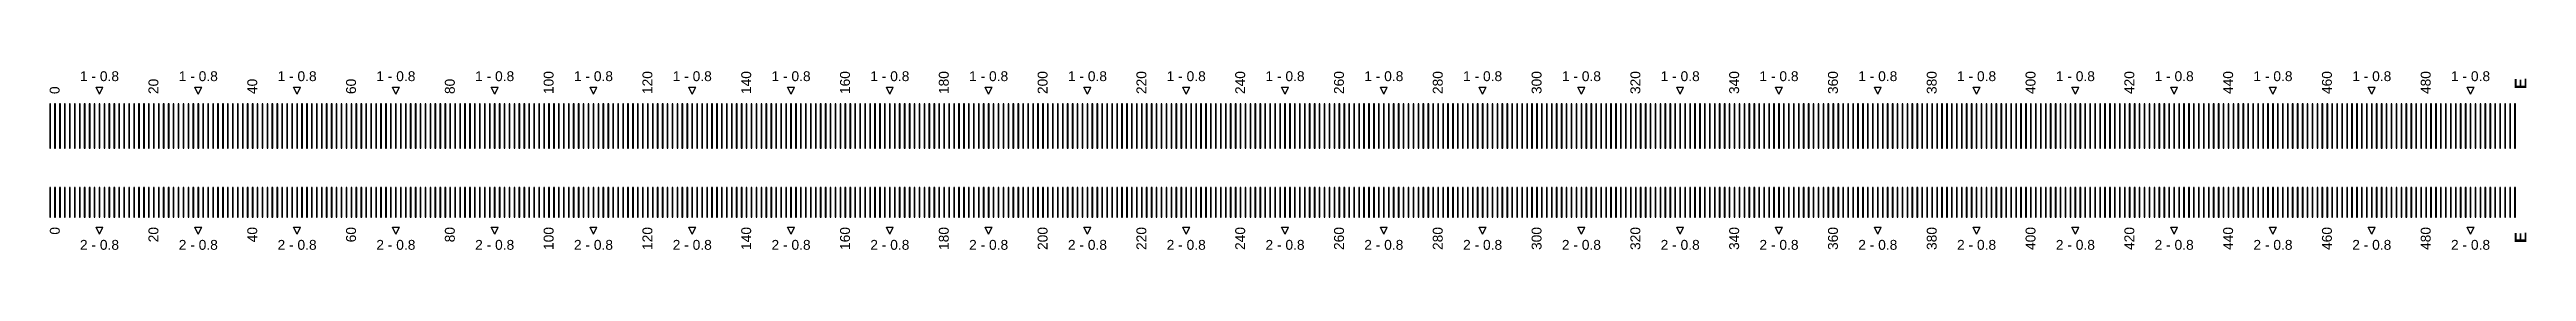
# Model space of a CAD drawing. Extents: x -24493 to 76507, y 84496 to 185496.
# Drawn here: x 23457 to 25964, y 155325 to 155507 of the extents above; entities that cross this region are included whole.
import ezdxf

# ---------------------------------------------------------------- set-up
doc = ezdxf.new("R2010")
doc.units = 13
doc.layers.add('CL - Label-1', color=120, linetype='Continuous')
doc.layers.add('CL - Label-2', color=132, linetype='Continuous')
doc.layers.add('CL - Sub-Micro', color=7, linetype='Continuous', true_color=0x47d1ff)
doc.styles.get("Standard").update_dxf_attribs({"font": 'arial.ttf'})

msp = doc.modelspace()

# ---------------------------------------------------------------- texts
at = {"layer": 'CL - Label-1'}
for s, width, heights, insert, char_height, attachment_point, rotation in [('20', 21.565, [8.55], (23556.8, 155483.4), 10, 1, 90), ('40', 21.565, [8.55], (23656.8, 155483.4), 10, 1, 90), ('60', 21.565, [8.55], (23756.8, 155483.4), 10, 1, 90), ('80', 21.565, [8.55], (23856.8, 155483.4), 10, 1, 90), ('100', 21.565, [8.55], (23956.8, 155483.4), 10, 1, 90), ('120', 21.565, [8.55], (24056.8, 155483.4), 10, 1, 90), ('140', 21.565, [8.55], (24156.8, 155483.4), 10, 1, 90), ('160', 21.565, [8.55], (24256.8, 155483.4), 10, 1, 90), ('180', 21.565, [8.55], (24356.8, 155483.4), 10, 1, 90), ('200', 21.565, [8.55], (24456.8, 155483.4), 10, 1, 90), ('220', 21.565, [8.55], (24556.8, 155483.4), 10, 1, 90), ('240', 21.565, [8.55], (24656.8, 155483.4), 10, 1, 90), ('260', 21.565, [8.55], (24756.8, 155483.4), 10, 1, 90), ('280', 21.565, [8.55], (24856.8, 155483.4), 10, 1, 90), ('300', 21.565, [8.55], (24956.8, 155483.4), 10, 1, 90), ('320', 21.565, [8.55], (25056.8, 155483.4), 10, 1, 90), ('340', 21.565, [8.55], (25156.8, 155483.4), 10, 1, 90), ('360', 21.565, [8.55], (25256.8, 155483.4), 10, 1, 90), ('380', 21.565, [8.55], (25356.8, 155483.4), 10, 1, 90), ('400', 21.565, [8.55], (25456.8, 155483.4), 10, 1, 90), ('420', 21.565, [8.55], (25556.8, 155483.4), 10, 1, 90), ('440', 21.565, [8.55], (25656.8, 155483.4), 10, 1, 90), ('460', 21.565, [8.55], (25756.8, 155483.4), 10, 1, 90), ('480', 21.565, [8.55], (25856.8, 155483.4), 10, 1, 90), ('{\\fArial|b1|i0|c0|p34;E}', 33.318, [8.18], (25951.8, 155488.4), 12, 1, 90), ('0', 21.565, [8.55], (23456.8, 155483.4), 10, 1, 90), ('0', 21.565, [8.55], (23456.8, 155348.4), 10, 7, 270), ('20', 21.565, [8.55], (23556.8, 155348.4), 10, 3, 90), ('40', 21.565, [8.55], (23656.8, 155348.4), 10, 3, 90), ('60', 21.565, [8.55], (23756.8, 155348.4), 10, 3, 90), ('80', 21.565, [8.55], (23856.8, 155348.4), 10, 3, 90), ('100', 21.565, [8.55], (23956.8, 155348.4), 10, 3, 90), ('120', 21.565, [8.55], (24056.8, 155348.4), 10, 3, 90), ('140', 21.565, [8.55], (24156.8, 155348.4), 10, 3, 90), ('160', 21.565, [8.55], (24256.8, 155348.4), 10, 3, 90), ('180', 21.565, [8.55], (24356.8, 155348.4), 10, 3, 90), ('200', 21.565, [8.55], (24456.8, 155348.4), 10, 3, 90), ('220', 21.565, [8.55], (24556.8, 155348.4), 10, 3, 90), ('240', 21.565, [8.55], (24656.8, 155348.4), 10, 3, 90), ('260', 21.565, [8.55], (24756.8, 155348.4), 10, 3, 90), ('280', 21.565, [8.55], (24856.8, 155348.4), 10, 3, 90), ('300', 21.565, [8.55], (24956.8, 155348.4), 10, 3, 90), ('320', 21.565, [8.55], (25056.8, 155348.4), 10, 3, 90), ('340', 21.565, [8.55], (25156.8, 155348.4), 10, 3, 90), ('360', 21.565, [8.55], (25256.8, 155348.4), 10, 3, 90), ('380', 21.565, [8.55], (25356.8, 155348.4), 10, 3, 90), ('400', 21.565, [8.55], (25456.8, 155348.4), 10, 3, 90), ('420', 21.565, [8.55], (25556.8, 155348.4), 10, 3, 90), ('440', 21.565, [8.55], (25656.8, 155348.4), 10, 3, 90), ('460', 21.565, [8.55], (25756.8, 155348.4), 10, 3, 90), ('480', 21.565, [8.55], (25856.8, 155348.4), 10, 3, 90), ('{\\fArial|b1|i0|c0|p34;E}', 33.318, [8.18], (25951.8, 155343.4), 12, 3, 90)]:
    msp.add_mtext_dynamic_manual_height_columns(s, width=width, gutter_width=12.5, heights=heights, dxfattribs=dict(at, insert=insert, char_height=char_height, attachment_point=attachment_point, rotation=rotation))
at = {"layer": 'CL - Label-2', "char_height": 10}
for s, insert, attachment_point in [('1 - 0.8', (23507.2, 155496.4), 8), ('1 - 0.8', (23607.2, 155496.4), 8), ('1 - 0.8', (23707.2, 155496.4), 8), ('1 - 0.8', (23807.2, 155496.4), 8), ('1 - 0.8', (23907.2, 155496.4), 8), ('1 - 0.8', (24007.2, 155496.4), 8), ('1 - 0.8', (24107.2, 155496.4), 8), ('1 - 0.8', (24207.2, 155496.4), 8), ('1 - 0.8', (24307.2, 155496.4), 8), ('1 - 0.8', (24407.2, 155496.4), 8), ('1 - 0.8', (24507.2, 155496.4), 8), ('1 - 0.8', (24607.2, 155496.4), 8), ('1 - 0.8', (24707.2, 155496.4), 8), ('1 - 0.8', (24807.2, 155496.4), 8), ('1 - 0.8', (24907.2, 155496.4), 8), ('1 - 0.8', (25007.2, 155496.4), 8), ('1 - 0.8', (25107.2, 155496.4), 8), ('1 - 0.8', (25207.2, 155496.4), 8), ('1 - 0.8', (25307.2, 155496.4), 8), ('1 - 0.8', (25407.2, 155496.4), 8), ('1 - 0.8', (25507.2, 155496.4), 8), ('1 - 0.8', (25607.2, 155496.4), 8), ('1 - 0.8', (25707.2, 155496.4), 8), ('1 - 0.8', (25807.2, 155496.4), 8), ('1 - 0.8', (25907.2, 155496.4), 8), ('2 - 0.8', (23507.2, 155335.3), 2), ('2 - 0.8', (23607.2, 155335.3), 2), ('2 - 0.8', (23707.2, 155335.3), 2), ('2 - 0.8', (23807.2, 155335.3), 2), ('2 - 0.8', (23907.2, 155335.3), 2), ('2 - 0.8', (24007.2, 155335.3), 2), ('2 - 0.8', (24107.2, 155335.3), 2), ('2 - 0.8', (24207.2, 155335.3), 2), ('2 - 0.8', (24307.2, 155335.3), 2), ('2 - 0.8', (24407.2, 155335.3), 2), ('2 - 0.8', (24507.2, 155335.3), 2), ('2 - 0.8', (24607.2, 155335.3), 2), ('2 - 0.8', (24707.2, 155335.3), 2), ('2 - 0.8', (24807.2, 155335.3), 2), ('2 - 0.8', (24907.2, 155335.3), 2), ('2 - 0.8', (25007.2, 155335.3), 2), ('2 - 0.8', (25107.2, 155335.3), 2), ('2 - 0.8', (25207.2, 155335.3), 2), ('2 - 0.8', (25307.2, 155335.3), 2), ('2 - 0.8', (25407.2, 155335.3), 2), ('2 - 0.8', (25507.2, 155335.3), 2), ('2 - 0.8', (25607.2, 155335.3), 2), ('2 - 0.8', (25707.2, 155335.3), 2), ('2 - 0.8', (25807.2, 155335.3), 2), ('2 - 0.8', (25907.2, 155335.3), 2)]:
    msp.add_mtext_dynamic_manual_height_columns(s, width=52.304, gutter_width=12.5, heights=[18.1], dxfattribs=dict(at, insert=insert, attachment_point=attachment_point))

# ---------------------------------------------------------------- linework, layer by layer
at = {"layer": 'CL - Label-2'}
for p, q in [((23507.2, 155483.4), (23503.7, 155490.5)), ((23503.7, 155490.5), (23510.7, 155490.5)), ((23507.2, 155483.4), (23510.7, 155490.5)), ((23607.2, 155483.4), (23603.7, 155490.5)), ((23603.7, 155490.5), (23610.7, 155490.5)), ((23607.2, 155483.4), (23610.7, 155490.5)), ((23707.2, 155483.4), (23703.7, 155490.5)), ((23703.7, 155490.5), (23710.7, 155490.5)), ((23707.2, 155483.4), (23710.7, 155490.5)), ((23807.2, 155483.4), (23803.7, 155490.5)), ((23803.7, 155490.5), (23810.7, 155490.5)), ((23807.2, 155483.4), (23810.7, 155490.5)), ((23907.2, 155483.4), (23903.7, 155490.5)), ((23903.7, 155490.5), (23910.7, 155490.5)), ((23907.2, 155483.4), (23910.7, 155490.5)), ((24007.2, 155483.4), (24003.7, 155490.5)), ((24003.7, 155490.5), (24010.7, 155490.5)), ((24007.2, 155483.4), (24010.7, 155490.5)), ((24107.2, 155483.4), (24103.7, 155490.5)), ((24103.7, 155490.5), (24110.7, 155490.5)), ((24107.2, 155483.4), (24110.7, 155490.5)), ((24207.2, 155483.4), (24203.7, 155490.5)), ((24203.7, 155490.5), (24210.7, 155490.5)), ((24207.2, 155483.4), (24210.7, 155490.5)), ((24307.2, 155483.4), (24303.7, 155490.5)), ((24303.7, 155490.5), (24310.7, 155490.5)), ((24307.2, 155483.4), (24310.7, 155490.5)), ((24407.2, 155483.4), (24403.7, 155490.5)), ((24403.7, 155490.5), (24410.7, 155490.5)), ((24407.2, 155483.4), (24410.7, 155490.5)), ((24507.2, 155483.4), (24503.7, 155490.5)), ((24503.7, 155490.5), (24510.7, 155490.5)), ((24507.2, 155483.4), (24510.7, 155490.5)), ((24607.2, 155483.4), (24603.7, 155490.5)), ((24603.7, 155490.5), (24610.7, 155490.5)), ((24607.2, 155483.4), (24610.7, 155490.5)), ((24707.2, 155483.4), (24703.7, 155490.5)), ((24703.7, 155490.5), (24710.7, 155490.5)), ((24707.2, 155483.4), (24710.7, 155490.5)), ((24807.2, 155483.4), (24803.7, 155490.5)), ((24803.7, 155490.5), (24810.7, 155490.5)), ((24807.2, 155483.4), (24810.7, 155490.5)), ((24907.2, 155483.4), (24903.7, 155490.5)), ((24903.7, 155490.5), (24910.7, 155490.5)), ((24907.2, 155483.4), (24910.7, 155490.5)), ((25007.2, 155483.4), (25003.7, 155490.5)), ((25003.7, 155490.5), (25010.7, 155490.5)), ((25007.2, 155483.4), (25010.7, 155490.5)), ((25107.2, 155483.4), (25103.7, 155490.5)), ((25103.7, 155490.5), (25110.7, 155490.5)), ((25107.2, 155483.4), (25110.7, 155490.5)), ((25207.2, 155483.4), (25203.7, 155490.5)), ((25203.7, 155490.5), (25210.7, 155490.5)), ((25207.2, 155483.4), (25210.7, 155490.5)), ((25307.2, 155483.4), (25303.7, 155490.5)), ((25303.7, 155490.5), (25310.7, 155490.5)), ((25307.2, 155483.4), (25310.7, 155490.5)), ((25407.2, 155483.4), (25403.7, 155490.5)), ((25403.7, 155490.5), (25410.7, 155490.5)), ((25407.2, 155483.4), (25410.7, 155490.5)), ((25507.2, 155483.4), (25503.7, 155490.5)), ((25503.7, 155490.5), (25510.7, 155490.5)), ((25507.2, 155483.4), (25510.7, 155490.5)), ((25607.2, 155483.4), (25603.7, 155490.5)), ((25603.7, 155490.5), (25610.7, 155490.5)), ((25607.2, 155483.4), (25610.7, 155490.5)), ((25707.2, 155483.4), (25703.7, 155490.5)), ((25703.7, 155490.5), (25710.7, 155490.5)), ((25707.2, 155483.4), (25710.7, 155490.5)), ((25807.2, 155483.4), (25803.7, 155490.5)), ((25803.7, 155490.5), (25810.7, 155490.5)), ((25807.2, 155483.4), (25810.7, 155490.5)), ((25907.2, 155483.4), (25903.7, 155490.5)), ((25903.7, 155490.5), (25910.7, 155490.5)), ((25907.2, 155483.4), (25910.7, 155490.5)), ((23507.2, 155341.3), (23503.7, 155348.4)), ((23503.7, 155348.4), (23510.7, 155348.4)), ((23507.2, 155341.3), (23510.7, 155348.4)), ((23607.2, 155341.3), (23603.7, 155348.4)), ((23603.7, 155348.4), (23610.7, 155348.4)), ((23607.2, 155341.3), (23610.7, 155348.4)), ((23707.2, 155341.3), (23703.7, 155348.4)), ((23703.7, 155348.4), (23710.7, 155348.4)), ((23707.2, 155341.3), (23710.7, 155348.4)), ((23807.2, 155341.3), (23803.7, 155348.4)), ((23803.7, 155348.4), (23810.7, 155348.4)), ((23807.2, 155341.3), (23810.7, 155348.4)), ((23907.2, 155341.3), (23903.7, 155348.4)), ((23903.7, 155348.4), (23910.7, 155348.4)), ((23907.2, 155341.3), (23910.7, 155348.4)), ((24007.2, 155341.3), (24003.7, 155348.4)), ((24003.7, 155348.4), (24010.7, 155348.4)), ((24007.2, 155341.3), (24010.7, 155348.4)), ((24107.2, 155341.3), (24103.7, 155348.4)), ((24103.7, 155348.4), (24110.7, 155348.4)), ((24107.2, 155341.3), (24110.7, 155348.4)), ((24207.2, 155341.3), (24203.7, 155348.4)), ((24203.7, 155348.4), (24210.7, 155348.4)), ((24207.2, 155341.3), (24210.7, 155348.4)), ((24307.2, 155341.3), (24303.7, 155348.4)), ((24303.7, 155348.4), (24310.7, 155348.4)), ((24307.2, 155341.3), (24310.7, 155348.4)), ((24407.2, 155341.3), (24403.7, 155348.4)), ((24403.7, 155348.4), (24410.7, 155348.4)), ((24407.2, 155341.3), (24410.7, 155348.4)), ((24507.2, 155341.3), (24503.7, 155348.4)), ((24503.7, 155348.4), (24510.7, 155348.4)), ((24507.2, 155341.3), (24510.7, 155348.4)), ((24607.2, 155341.3), (24603.7, 155348.4)), ((24603.7, 155348.4), (24610.7, 155348.4)), ((24607.2, 155341.3), (24610.7, 155348.4)), ((24707.2, 155341.3), (24703.7, 155348.4)), ((24703.7, 155348.4), (24710.7, 155348.4)), ((24707.2, 155341.3), (24710.7, 155348.4)), ((24807.2, 155341.3), (24803.7, 155348.4)), ((24803.7, 155348.4), (24810.7, 155348.4)), ((24807.2, 155341.3), (24810.7, 155348.4)), ((24907.2, 155341.3), (24903.7, 155348.4)), ((24903.7, 155348.4), (24910.7, 155348.4)), ((24907.2, 155341.3), (24910.7, 155348.4)), ((25007.2, 155341.3), (25003.7, 155348.4)), ((25003.7, 155348.4), (25010.7, 155348.4)), ((25007.2, 155341.3), (25010.7, 155348.4)), ((25107.2, 155341.3), (25103.7, 155348.4)), ((25103.7, 155348.4), (25110.7, 155348.4)), ((25107.2, 155341.3), (25110.7, 155348.4)), ((25207.2, 155341.3), (25203.7, 155348.4)), ((25203.7, 155348.4), (25210.7, 155348.4)), ((25207.2, 155341.3), (25210.7, 155348.4)), ((25307.2, 155341.3), (25303.7, 155348.4)), ((25303.7, 155348.4), (25310.7, 155348.4)), ((25307.2, 155341.3), (25310.7, 155348.4)), ((25407.2, 155341.3), (25403.7, 155348.4)), ((25403.7, 155348.4), (25410.7, 155348.4)), ((25407.2, 155341.3), (25410.7, 155348.4)), ((25507.2, 155341.3), (25503.7, 155348.4)), ((25503.7, 155348.4), (25510.7, 155348.4)), ((25507.2, 155341.3), (25510.7, 155348.4)), ((25607.2, 155341.3), (25603.7, 155348.4)), ((25603.7, 155348.4), (25610.7, 155348.4)), ((25607.2, 155341.3), (25610.7, 155348.4)), ((25707.2, 155341.3), (25703.7, 155348.4)), ((25703.7, 155348.4), (25710.7, 155348.4)), ((25707.2, 155341.3), (25710.7, 155348.4)), ((25807.2, 155341.3), (25803.7, 155348.4)), ((25803.7, 155348.4), (25810.7, 155348.4)), ((25807.2, 155341.3), (25810.7, 155348.4)), ((25907.2, 155341.3), (25903.7, 155348.4)), ((25903.7, 155348.4), (25910.7, 155348.4)), ((25907.2, 155341.3), (25910.7, 155348.4))]:
    msp.add_line(p, q, dxfattribs=at)
at = {"layer": 'CL - Sub-Micro'}
for p, q in [((23456.8, 155473.4), (23456.8, 155428.4)), ((23457.6, 155473.4), (23456.8, 155473.4)), ((23457.6, 155428.4), (23457.6, 155473.4)), ((23461.8, 155473.4), (23461.8, 155428.4)), ((23462.6, 155473.4), (23461.8, 155473.4)), ((23462.6, 155428.4), (23462.6, 155473.4)), ((23466.8, 155473.4), (23466.8, 155428.4)), ((23467.6, 155473.4), (23466.8, 155473.4)), ((23467.6, 155428.4), (23467.6, 155473.4)), ((23471.8, 155473.4), (23471.8, 155428.4)), ((23472.6, 155473.4), (23471.8, 155473.4)), ((23472.6, 155428.4), (23472.6, 155473.4)), ((23476.8, 155473.4), (23476.8, 155428.4)), ((23477.6, 155473.4), (23476.8, 155473.4)), ((23477.6, 155428.4), (23477.6, 155473.4)), ((23481.8, 155473.4), (23481.8, 155428.4)), ((23482.6, 155473.4), (23481.8, 155473.4)), ((23482.6, 155428.4), (23482.6, 155473.4)), ((23486.8, 155473.4), (23486.8, 155428.4)), ((23487.6, 155473.4), (23486.8, 155473.4)), ((23487.6, 155428.4), (23487.6, 155473.4)), ((23491.8, 155473.4), (23491.8, 155428.4)), ((23492.6, 155473.4), (23491.8, 155473.4)), ((23492.6, 155428.4), (23492.6, 155473.4)), ((23496.8, 155473.4), (23496.8, 155428.4)), ((23497.6, 155473.4), (23496.8, 155473.4)), ((23497.6, 155428.4), (23497.6, 155473.4)), ((23501.8, 155473.4), (23501.8, 155428.4)), ((23502.6, 155473.4), (23501.8, 155473.4)), ((23502.6, 155428.4), (23502.6, 155473.4)), ((23506.8, 155473.4), (23506.8, 155428.4)), ((23507.6, 155473.4), (23506.8, 155473.4)), ((23507.6, 155428.4), (23507.6, 155473.4)), ((23511.8, 155473.4), (23511.8, 155428.4)), ((23512.6, 155473.4), (23511.8, 155473.4)), ((23512.6, 155428.4), (23512.6, 155473.4)), ((23516.8, 155473.4), (23516.8, 155428.4)), ((23517.6, 155473.4), (23516.8, 155473.4)), ((23517.6, 155428.4), (23517.6, 155473.4)), ((23521.8, 155473.4), (23521.8, 155428.4)), ((23522.6, 155473.4), (23521.8, 155473.4)), ((23522.6, 155428.4), (23522.6, 155473.4)), ((23526.8, 155473.4), (23526.8, 155428.4)), ((23527.6, 155473.4), (23526.8, 155473.4)), ((23527.6, 155428.4), (23527.6, 155473.4)), ((23531.8, 155473.4), (23531.8, 155428.4)), ((23532.6, 155473.4), (23531.8, 155473.4)), ((23532.6, 155428.4), (23532.6, 155473.4)), ((23536.8, 155473.4), (23536.8, 155428.4)), ((23537.6, 155473.4), (23536.8, 155473.4)), ((23537.6, 155428.4), (23537.6, 155473.4)), ((23541.8, 155473.4), (23541.8, 155428.4)), ((23542.6, 155473.4), (23541.8, 155473.4)), ((23542.6, 155428.4), (23542.6, 155473.4)), ((23546.8, 155473.4), (23546.8, 155428.4)), ((23547.6, 155473.4), (23546.8, 155473.4)), ((23547.6, 155428.4), (23547.6, 155473.4)), ((23551.8, 155473.4), (23551.8, 155428.4)), ((23552.6, 155473.4), (23551.8, 155473.4)), ((23552.6, 155428.4), (23552.6, 155473.4)), ((23556.8, 155473.4), (23556.8, 155428.4)), ((23557.6, 155473.4), (23556.8, 155473.4)), ((23557.6, 155428.4), (23557.6, 155473.4)), ((23561.8, 155473.4), (23561.8, 155428.4)), ((23562.6, 155473.4), (23561.8, 155473.4)), ((23562.6, 155428.4), (23562.6, 155473.4)), ((23566.8, 155473.4), (23566.8, 155428.4)), ((23567.6, 155473.4), (23566.8, 155473.4)), ((23567.6, 155428.4), (23567.6, 155473.4)), ((23571.8, 155473.4), (23571.8, 155428.4)), ((23572.6, 155473.4), (23571.8, 155473.4)), ((23572.6, 155428.4), (23572.6, 155473.4)), ((23576.8, 155473.4), (23576.8, 155428.4)), ((23577.6, 155473.4), (23576.8, 155473.4)), ((23577.6, 155428.4), (23577.6, 155473.4)), ((23581.8, 155473.4), (23581.8, 155428.4)), ((23582.6, 155473.4), (23581.8, 155473.4)), ((23582.6, 155428.4), (23582.6, 155473.4)), ((23586.8, 155473.4), (23586.8, 155428.4)), ((23587.6, 155473.4), (23586.8, 155473.4)), ((23587.6, 155428.4), (23587.6, 155473.4)), ((23591.8, 155473.4), (23591.8, 155428.4)), ((23592.6, 155473.4), (23591.8, 155473.4)), ((23592.6, 155428.4), (23592.6, 155473.4)), ((23596.8, 155473.4), (23596.8, 155428.4)), ((23597.6, 155473.4), (23596.8, 155473.4)), ((23597.6, 155428.4), (23597.6, 155473.4)), ((23601.8, 155473.4), (23601.8, 155428.4)), ((23602.6, 155473.4), (23601.8, 155473.4)), ((23602.6, 155428.4), (23602.6, 155473.4)), ((23606.8, 155473.4), (23606.8, 155428.4)), ((23607.6, 155473.4), (23606.8, 155473.4)), ((23607.6, 155428.4), (23607.6, 155473.4)), ((23611.8, 155473.4), (23611.8, 155428.4)), ((23612.6, 155473.4), (23611.8, 155473.4)), ((23612.6, 155428.4), (23612.6, 155473.4)), ((23616.8, 155473.4), (23616.8, 155428.4)), ((23617.6, 155473.4), (23616.8, 155473.4)), ((23617.6, 155428.4), (23617.6, 155473.4)), ((23621.8, 155473.4), (23621.8, 155428.4)), ((23622.6, 155473.4), (23621.8, 155473.4)), ((23622.6, 155428.4), (23622.6, 155473.4)), ((23626.8, 155473.4), (23626.8, 155428.4)), ((23627.6, 155473.4), (23626.8, 155473.4)), ((23627.6, 155428.4), (23627.6, 155473.4)), ((23631.8, 155473.4), (23631.8, 155428.4)), ((23632.6, 155473.4), (23631.8, 155473.4)), ((23632.6, 155428.4), (23632.6, 155473.4)), ((23636.8, 155473.4), (23636.8, 155428.4)), ((23637.6, 155473.4), (23636.8, 155473.4)), ((23637.6, 155428.4), (23637.6, 155473.4)), ((23641.8, 155473.4), (23641.8, 155428.4)), ((23642.6, 155473.4), (23641.8, 155473.4)), ((23642.6, 155428.4), (23642.6, 155473.4)), ((23646.8, 155473.4), (23646.8, 155428.4)), ((23647.6, 155473.4), (23646.8, 155473.4)), ((23647.6, 155428.4), (23647.6, 155473.4)), ((23651.8, 155473.4), (23651.8, 155428.4)), ((23652.6, 155473.4), (23651.8, 155473.4)), ((23652.6, 155428.4), (23652.6, 155473.4)), ((23656.8, 155473.4), (23656.8, 155428.4)), ((23657.6, 155473.4), (23656.8, 155473.4)), ((23657.6, 155428.4), (23657.6, 155473.4)), ((23661.8, 155473.4), (23661.8, 155428.4)), ((23662.6, 155473.4), (23661.8, 155473.4)), ((23662.6, 155428.4), (23662.6, 155473.4)), ((23666.8, 155473.4), (23666.8, 155428.4)), ((23667.6, 155473.4), (23666.8, 155473.4)), ((23667.6, 155428.4), (23667.6, 155473.4)), ((23671.8, 155473.4), (23671.8, 155428.4)), ((23672.6, 155473.4), (23671.8, 155473.4)), ((23672.6, 155428.4), (23672.6, 155473.4)), ((23676.8, 155473.4), (23676.8, 155428.4)), ((23677.6, 155473.4), (23676.8, 155473.4)), ((23677.6, 155428.4), (23677.6, 155473.4)), ((23681.8, 155473.4), (23681.8, 155428.4)), ((23682.6, 155473.4), (23681.8, 155473.4)), ((23682.6, 155428.4), (23682.6, 155473.4)), ((23686.8, 155473.4), (23686.8, 155428.4)), ((23687.6, 155473.4), (23686.8, 155473.4)), ((23687.6, 155428.4), (23687.6, 155473.4)), ((23691.8, 155473.4), (23691.8, 155428.4)), ((23692.6, 155473.4), (23691.8, 155473.4)), ((23692.6, 155428.4), (23692.6, 155473.4)), ((23696.8, 155473.4), (23696.8, 155428.4)), ((23697.6, 155473.4), (23696.8, 155473.4)), ((23697.6, 155428.4), (23697.6, 155473.4)), ((23701.8, 155473.4), (23701.8, 155428.4)), ((23702.6, 155473.4), (23701.8, 155473.4)), ((23702.6, 155428.4), (23702.6, 155473.4)), ((23706.8, 155473.4), (23706.8, 155428.4)), ((23707.6, 155473.4), (23706.8, 155473.4)), ((23707.6, 155428.4), (23707.6, 155473.4)), ((23711.8, 155473.4), (23711.8, 155428.4)), ((23712.6, 155473.4), (23711.8, 155473.4)), ((23712.6, 155428.4), (23712.6, 155473.4)), ((23716.8, 155473.4), (23716.8, 155428.4)), ((23717.6, 155473.4), (23716.8, 155473.4)), ((23717.6, 155428.4), (23717.6, 155473.4)), ((23721.8, 155473.4), (23721.8, 155428.4)), ((23722.6, 155473.4), (23721.8, 155473.4)), ((23722.6, 155428.4), (23722.6, 155473.4)), ((23726.8, 155473.4), (23726.8, 155428.4)), ((23727.6, 155473.4), (23726.8, 155473.4)), ((23727.6, 155428.4), (23727.6, 155473.4)), ((23731.8, 155473.4), (23731.8, 155428.4)), ((23732.6, 155473.4), (23731.8, 155473.4)), ((23732.6, 155428.4), (23732.6, 155473.4)), ((23736.8, 155473.4), (23736.8, 155428.4)), ((23737.6, 155473.4), (23736.8, 155473.4)), ((23737.6, 155428.4), (23737.6, 155473.4)), ((23741.8, 155473.4), (23741.8, 155428.4)), ((23742.6, 155473.4), (23741.8, 155473.4)), ((23742.6, 155428.4), (23742.6, 155473.4)), ((23746.8, 155473.4), (23746.8, 155428.4)), ((23747.6, 155473.4), (23746.8, 155473.4)), ((23747.6, 155428.4), (23747.6, 155473.4)), ((23751.8, 155473.4), (23751.8, 155428.4)), ((23752.6, 155473.4), (23751.8, 155473.4)), ((23752.6, 155428.4), (23752.6, 155473.4)), ((23756.8, 155473.4), (23756.8, 155428.4)), ((23757.6, 155473.4), (23756.8, 155473.4)), ((23757.6, 155428.4), (23757.6, 155473.4)), ((23761.8, 155473.4), (23761.8, 155428.4)), ((23762.6, 155473.4), (23761.8, 155473.4)), ((23762.6, 155428.4), (23762.6, 155473.4)), ((23766.8, 155473.4), (23766.8, 155428.4)), ((23767.6, 155473.4), (23766.8, 155473.4)), ((23767.6, 155428.4), (23767.6, 155473.4)), ((23771.8, 155473.4), (23771.8, 155428.4)), ((23772.6, 155473.4), (23771.8, 155473.4)), ((23772.6, 155428.4), (23772.6, 155473.4)), ((23776.8, 155473.4), (23776.8, 155428.4)), ((23777.6, 155473.4), (23776.8, 155473.4)), ((23777.6, 155428.4), (23777.6, 155473.4)), ((23781.8, 155473.4), (23781.8, 155428.4)), ((23782.6, 155473.4), (23781.8, 155473.4)), ((23782.6, 155428.4), (23782.6, 155473.4)), ((23786.8, 155473.4), (23786.8, 155428.4)), ((23787.6, 155473.4), (23786.8, 155473.4)), ((23787.6, 155428.4), (23787.6, 155473.4)), ((23791.8, 155473.4), (23791.8, 155428.4)), ((23792.6, 155473.4), (23791.8, 155473.4)), ((23792.6, 155428.4), (23792.6, 155473.4)), ((23796.8, 155473.4), (23796.8, 155428.4)), ((23797.6, 155473.4), (23796.8, 155473.4)), ((23797.6, 155428.4), (23797.6, 155473.4)), ((23801.8, 155473.4), (23801.8, 155428.4)), ((23802.6, 155473.4), (23801.8, 155473.4)), ((23802.6, 155428.4), (23802.6, 155473.4)), ((23806.8, 155473.4), (23806.8, 155428.4)), ((23807.6, 155473.4), (23806.8, 155473.4)), ((23807.6, 155428.4), (23807.6, 155473.4)), ((23811.8, 155473.4), (23811.8, 155428.4)), ((23812.6, 155473.4), (23811.8, 155473.4)), ((23812.6, 155428.4), (23812.6, 155473.4)), ((23816.8, 155473.4), (23816.8, 155428.4)), ((23817.6, 155473.4), (23816.8, 155473.4)), ((23817.6, 155428.4), (23817.6, 155473.4)), ((23821.8, 155473.4), (23821.8, 155428.4)), ((23822.6, 155473.4), (23821.8, 155473.4)), ((23822.6, 155428.4), (23822.6, 155473.4)), ((23826.8, 155473.4), (23826.8, 155428.4)), ((23827.6, 155473.4), (23826.8, 155473.4)), ((23827.6, 155428.4), (23827.6, 155473.4)), ((23831.8, 155473.4), (23831.8, 155428.4)), ((23832.6, 155473.4), (23831.8, 155473.4)), ((23832.6, 155428.4), (23832.6, 155473.4)), ((23836.8, 155473.4), (23836.8, 155428.4)), ((23837.6, 155473.4), (23836.8, 155473.4)), ((23837.6, 155428.4), (23837.6, 155473.4)), ((23841.8, 155473.4), (23841.8, 155428.4)), ((23842.6, 155473.4), (23841.8, 155473.4)), ((23842.6, 155428.4), (23842.6, 155473.4)), ((23846.8, 155473.4), (23846.8, 155428.4)), ((23847.6, 155473.4), (23846.8, 155473.4)), ((23847.6, 155428.4), (23847.6, 155473.4)), ((23851.8, 155473.4), (23851.8, 155428.4)), ((23852.6, 155473.4), (23851.8, 155473.4)), ((23852.6, 155428.4), (23852.6, 155473.4)), ((23856.8, 155473.4), (23856.8, 155428.4)), ((23857.6, 155473.4), (23856.8, 155473.4)), ((23857.6, 155428.4), (23857.6, 155473.4)), ((23861.8, 155473.4), (23861.8, 155428.4)), ((23862.6, 155473.4), (23861.8, 155473.4)), ((23862.6, 155428.4), (23862.6, 155473.4)), ((23866.8, 155473.4), (23866.8, 155428.4)), ((23867.6, 155473.4), (23866.8, 155473.4)), ((23867.6, 155428.4), (23867.6, 155473.4)), ((23871.8, 155473.4), (23871.8, 155428.4)), ((23872.6, 155473.4), (23871.8, 155473.4)), ((23872.6, 155428.4), (23872.6, 155473.4)), ((23876.8, 155473.4), (23876.8, 155428.4)), ((23877.6, 155473.4), (23876.8, 155473.4)), ((23877.6, 155428.4), (23877.6, 155473.4)), ((23881.8, 155473.4), (23881.8, 155428.4)), ((23882.6, 155473.4), (23881.8, 155473.4)), ((23882.6, 155428.4), (23882.6, 155473.4)), ((23886.8, 155473.4), (23886.8, 155428.4)), ((23887.6, 155473.4), (23886.8, 155473.4)), ((23887.6, 155428.4), (23887.6, 155473.4)), ((23891.8, 155473.4), (23891.8, 155428.4)), ((23892.6, 155473.4), (23891.8, 155473.4)), ((23892.6, 155428.4), (23892.6, 155473.4)), ((23896.8, 155473.4), (23896.8, 155428.4)), ((23897.6, 155473.4), (23896.8, 155473.4)), ((23897.6, 155428.4), (23897.6, 155473.4)), ((23901.8, 155473.4), (23901.8, 155428.4)), ((23902.6, 155473.4), (23901.8, 155473.4)), ((23902.6, 155428.4), (23902.6, 155473.4)), ((23906.8, 155473.4), (23906.8, 155428.4)), ((23907.6, 155473.4), (23906.8, 155473.4)), ((23907.6, 155428.4), (23907.6, 155473.4)), ((23911.8, 155473.4), (23911.8, 155428.4)), ((23912.6, 155473.4), (23911.8, 155473.4)), ((23912.6, 155428.4), (23912.6, 155473.4)), ((23916.8, 155473.4), (23916.8, 155428.4)), ((23917.6, 155473.4), (23916.8, 155473.4)), ((23917.6, 155428.4), (23917.6, 155473.4)), ((23921.8, 155473.4), (23921.8, 155428.4)), ((23922.6, 155473.4), (23921.8, 155473.4)), ((23922.6, 155428.4), (23922.6, 155473.4)), ((23926.8, 155473.4), (23926.8, 155428.4)), ((23927.6, 155473.4), (23926.8, 155473.4)), ((23927.6, 155428.4), (23927.6, 155473.4)), ((23931.8, 155473.4), (23931.8, 155428.4)), ((23932.6, 155473.4), (23931.8, 155473.4)), ((23932.6, 155428.4), (23932.6, 155473.4)), ((23936.8, 155473.4), (23936.8, 155428.4)), ((23937.6, 155473.4), (23936.8, 155473.4)), ((23937.6, 155428.4), (23937.6, 155473.4)), ((23941.8, 155473.4), (23941.8, 155428.4)), ((23942.6, 155473.4), (23941.8, 155473.4)), ((23942.6, 155428.4), (23942.6, 155473.4)), ((23946.8, 155473.4), (23946.8, 155428.4)), ((23947.6, 155473.4), (23946.8, 155473.4)), ((23947.6, 155428.4), (23947.6, 155473.4)), ((23951.8, 155473.4), (23951.8, 155428.4)), ((23952.6, 155473.4), (23951.8, 155473.4)), ((23952.6, 155428.4), (23952.6, 155473.4)), ((23956.8, 155473.4), (23956.8, 155428.4)), ((23957.6, 155473.4), (23956.8, 155473.4)), ((23957.6, 155428.4), (23957.6, 155473.4)), ((23961.8, 155473.4), (23961.8, 155428.4)), ((23962.6, 155473.4), (23961.8, 155473.4)), ((23962.6, 155428.4), (23962.6, 155473.4)), ((23966.8, 155473.4), (23966.8, 155428.4)), ((23967.6, 155473.4), (23966.8, 155473.4)), ((23967.6, 155428.4), (23967.6, 155473.4)), ((23971.8, 155473.4), (23971.8, 155428.4)), ((23972.6, 155473.4), (23971.8, 155473.4)), ((23972.6, 155428.4), (23972.6, 155473.4)), ((23976.8, 155473.4), (23976.8, 155428.4)), ((23977.6, 155473.4), (23976.8, 155473.4)), ((23977.6, 155428.4), (23977.6, 155473.4)), ((23981.8, 155473.4), (23981.8, 155428.4)), ((23982.6, 155473.4), (23981.8, 155473.4)), ((23982.6, 155428.4), (23982.6, 155473.4)), ((23986.8, 155473.4), (23986.8, 155428.4)), ((23987.6, 155473.4), (23986.8, 155473.4)), ((23987.6, 155428.4), (23987.6, 155473.4)), ((23991.8, 155473.4), (23991.8, 155428.4)), ((23992.6, 155473.4), (23991.8, 155473.4)), ((23992.6, 155428.4), (23992.6, 155473.4)), ((23996.8, 155473.4), (23996.8, 155428.4)), ((23997.6, 155473.4), (23996.8, 155473.4)), ((23997.6, 155428.4), (23997.6, 155473.4)), ((24001.8, 155473.4), (24001.8, 155428.4)), ((24002.6, 155473.4), (24001.8, 155473.4)), ((24002.6, 155428.4), (24002.6, 155473.4)), ((24006.8, 155473.4), (24006.8, 155428.4)), ((24007.6, 155473.4), (24006.8, 155473.4)), ((24007.6, 155428.4), (24007.6, 155473.4)), ((24011.8, 155473.4), (24011.8, 155428.4)), ((24012.6, 155473.4), (24011.8, 155473.4)), ((24012.6, 155428.4), (24012.6, 155473.4)), ((24016.8, 155473.4), (24016.8, 155428.4)), ((24017.6, 155473.4), (24016.8, 155473.4)), ((24017.6, 155428.4), (24017.6, 155473.4)), ((24021.8, 155473.4), (24021.8, 155428.4)), ((24022.6, 155473.4), (24021.8, 155473.4)), ((24022.6, 155428.4), (24022.6, 155473.4)), ((24026.8, 155473.4), (24026.8, 155428.4)), ((24027.6, 155473.4), (24026.8, 155473.4)), ((24027.6, 155428.4), (24027.6, 155473.4)), ((24031.8, 155473.4), (24031.8, 155428.4)), ((24032.6, 155473.4), (24031.8, 155473.4)), ((24032.6, 155428.4), (24032.6, 155473.4)), ((24036.8, 155473.4), (24036.8, 155428.4)), ((24037.6, 155473.4), (24036.8, 155473.4)), ((24037.6, 155428.4), (24037.6, 155473.4)), ((24041.8, 155473.4), (24041.8, 155428.4)), ((24042.6, 155473.4), (24041.8, 155473.4)), ((24042.6, 155428.4), (24042.6, 155473.4)), ((24046.8, 155473.4), (24046.8, 155428.4)), ((24047.6, 155473.4), (24046.8, 155473.4)), ((24047.6, 155428.4), (24047.6, 155473.4)), ((24051.8, 155473.4), (24051.8, 155428.4)), ((24052.6, 155473.4), (24051.8, 155473.4)), ((24052.6, 155428.4), (24052.6, 155473.4)), ((24056.8, 155473.4), (24056.8, 155428.4)), ((24057.6, 155473.4), (24056.8, 155473.4)), ((24057.6, 155428.4), (24057.6, 155473.4)), ((24061.8, 155473.4), (24061.8, 155428.4)), ((24062.6, 155473.4), (24061.8, 155473.4)), ((24062.6, 155428.4), (24062.6, 155473.4)), ((24066.8, 155473.4), (24066.8, 155428.4)), ((24067.6, 155473.4), (24066.8, 155473.4)), ((24067.6, 155428.4), (24067.6, 155473.4)), ((24071.8, 155473.4), (24071.8, 155428.4)), ((24072.6, 155473.4), (24071.8, 155473.4)), ((24072.6, 155428.4), (24072.6, 155473.4)), ((24076.8, 155473.4), (24076.8, 155428.4)), ((24077.6, 155473.4), (24076.8, 155473.4)), ((24077.6, 155428.4), (24077.6, 155473.4)), ((24081.8, 155473.4), (24081.8, 155428.4)), ((24082.6, 155473.4), (24081.8, 155473.4)), ((24082.6, 155428.4), (24082.6, 155473.4)), ((24086.8, 155473.4), (24086.8, 155428.4)), ((24087.6, 155473.4), (24086.8, 155473.4)), ((24087.6, 155428.4), (24087.6, 155473.4)), ((24091.8, 155473.4), (24091.8, 155428.4)), ((24092.6, 155473.4), (24091.8, 155473.4)), ((24092.6, 155428.4), (24092.6, 155473.4)), ((24096.8, 155473.4), (24096.8, 155428.4)), ((24097.6, 155473.4), (24096.8, 155473.4)), ((24097.6, 155428.4), (24097.6, 155473.4)), ((24101.8, 155473.4), (24101.8, 155428.4)), ((24102.6, 155473.4), (24101.8, 155473.4)), ((24102.6, 155428.4), (24102.6, 155473.4)), ((24106.8, 155473.4), (24106.8, 155428.4)), ((24107.6, 155473.4), (24106.8, 155473.4)), ((24107.6, 155428.4), (24107.6, 155473.4)), ((24111.8, 155473.4), (24111.8, 155428.4)), ((24112.6, 155473.4), (24111.8, 155473.4)), ((24112.6, 155428.4), (24112.6, 155473.4)), ((24116.8, 155473.4), (24116.8, 155428.4)), ((24117.6, 155473.4), (24116.8, 155473.4)), ((24117.6, 155428.4), (24117.6, 155473.4)), ((24121.8, 155473.4), (24121.8, 155428.4)), ((24122.6, 155473.4), (24121.8, 155473.4)), ((24122.6, 155428.4), (24122.6, 155473.4)), ((24126.8, 155473.4), (24126.8, 155428.4)), ((24127.6, 155473.4), (24126.8, 155473.4)), ((24127.6, 155428.4), (24127.6, 155473.4)), ((24131.8, 155473.4), (24131.8, 155428.4)), ((24132.6, 155473.4), (24131.8, 155473.4)), ((24132.6, 155428.4), (24132.6, 155473.4)), ((24136.8, 155473.4), (24136.8, 155428.4)), ((24137.6, 155473.4), (24136.8, 155473.4)), ((24137.6, 155428.4), (24137.6, 155473.4)), ((24141.8, 155473.4), (24141.8, 155428.4)), ((24142.6, 155473.4), (24141.8, 155473.4)), ((24142.6, 155428.4), (24142.6, 155473.4)), ((24146.8, 155473.4), (24146.8, 155428.4)), ((24147.6, 155473.4), (24146.8, 155473.4)), ((24147.6, 155428.4), (24147.6, 155473.4)), ((24151.8, 155473.4), (24151.8, 155428.4)), ((24152.6, 155473.4), (24151.8, 155473.4)), ((24152.6, 155428.4), (24152.6, 155473.4)), ((24156.8, 155473.4), (24156.8, 155428.4)), ((24157.6, 155473.4), (24156.8, 155473.4)), ((24157.6, 155428.4), (24157.6, 155473.4)), ((24161.8, 155473.4), (24161.8, 155428.4)), ((24162.6, 155473.4), (24161.8, 155473.4)), ((24162.6, 155428.4), (24162.6, 155473.4)), ((24166.8, 155473.4), (24166.8, 155428.4)), ((24167.6, 155473.4), (24166.8, 155473.4)), ((24167.6, 155428.4), (24167.6, 155473.4)), ((24171.8, 155473.4), (24171.8, 155428.4)), ((24172.6, 155473.4), (24171.8, 155473.4)), ((24172.6, 155428.4), (24172.6, 155473.4)), ((24176.8, 155473.4), (24176.8, 155428.4)), ((24177.6, 155473.4), (24176.8, 155473.4)), ((24177.6, 155428.4), (24177.6, 155473.4)), ((24181.8, 155473.4), (24181.8, 155428.4)), ((24182.6, 155473.4), (24181.8, 155473.4)), ((24182.6, 155428.4), (24182.6, 155473.4)), ((24186.8, 155473.4), (24186.8, 155428.4)), ((24187.6, 155473.4), (24186.8, 155473.4)), ((24187.6, 155428.4), (24187.6, 155473.4)), ((24191.8, 155473.4), (24191.8, 155428.4)), ((24192.6, 155473.4), (24191.8, 155473.4)), ((24192.6, 155428.4), (24192.6, 155473.4)), ((24196.8, 155473.4), (24196.8, 155428.4)), ((24197.6, 155473.4), (24196.8, 155473.4)), ((24197.6, 155428.4), (24197.6, 155473.4)), ((24201.8, 155473.4), (24201.8, 155428.4)), ((24202.6, 155473.4), (24201.8, 155473.4)), ((24202.6, 155428.4), (24202.6, 155473.4)), ((24206.8, 155473.4), (24206.8, 155428.4)), ((24207.6, 155473.4), (24206.8, 155473.4)), ((24207.6, 155428.4), (24207.6, 155473.4)), ((24211.8, 155473.4), (24211.8, 155428.4)), ((24212.6, 155473.4), (24211.8, 155473.4)), ((24212.6, 155428.4), (24212.6, 155473.4)), ((24216.8, 155473.4), (24216.8, 155428.4)), ((24217.6, 155473.4), (24216.8, 155473.4)), ((24217.6, 155428.4), (24217.6, 155473.4)), ((24221.8, 155473.4), (24221.8, 155428.4)), ((24222.6, 155473.4), (24221.8, 155473.4)), ((24222.6, 155428.4), (24222.6, 155473.4)), ((24226.8, 155473.4), (24226.8, 155428.4)), ((24227.6, 155473.4), (24226.8, 155473.4)), ((24227.6, 155428.4), (24227.6, 155473.4)), ((24231.8, 155473.4), (24231.8, 155428.4)), ((24232.6, 155473.4), (24231.8, 155473.4)), ((24232.6, 155428.4), (24232.6, 155473.4)), ((24236.8, 155473.4), (24236.8, 155428.4)), ((24237.6, 155473.4), (24236.8, 155473.4)), ((24237.6, 155428.4), (24237.6, 155473.4)), ((24241.8, 155473.4), (24241.8, 155428.4)), ((24242.6, 155473.4), (24241.8, 155473.4)), ((24242.6, 155428.4), (24242.6, 155473.4)), ((24246.8, 155473.4), (24246.8, 155428.4)), ((24247.6, 155473.4), (24246.8, 155473.4)), ((24247.6, 155428.4), (24247.6, 155473.4)), ((24251.8, 155473.4), (24251.8, 155428.4)), ((24252.6, 155473.4), (24251.8, 155473.4)), ((24252.6, 155428.4), (24252.6, 155473.4)), ((24256.8, 155473.4), (24256.8, 155428.4)), ((24257.6, 155473.4), (24256.8, 155473.4)), ((24257.6, 155428.4), (24257.6, 155473.4)), ((24261.8, 155473.4), (24261.8, 155428.4)), ((24262.6, 155473.4), (24261.8, 155473.4)), ((24262.6, 155428.4), (24262.6, 155473.4)), ((24266.8, 155473.4), (24266.8, 155428.4)), ((24267.6, 155473.4), (24266.8, 155473.4)), ((24267.6, 155428.4), (24267.6, 155473.4)), ((24271.8, 155473.4), (24271.8, 155428.4)), ((24272.6, 155473.4), (24271.8, 155473.4)), ((24272.6, 155428.4), (24272.6, 155473.4)), ((24276.8, 155473.4), (24276.8, 155428.4)), ((24277.6, 155473.4), (24276.8, 155473.4)), ((24277.6, 155428.4), (24277.6, 155473.4)), ((24281.8, 155473.4), (24281.8, 155428.4)), ((24282.6, 155473.4), (24281.8, 155473.4)), ((24282.6, 155428.4), (24282.6, 155473.4)), ((24286.8, 155473.4), (24286.8, 155428.4)), ((24287.6, 155473.4), (24286.8, 155473.4)), ((24287.6, 155428.4), (24287.6, 155473.4)), ((24291.8, 155473.4), (24291.8, 155428.4)), ((24292.6, 155473.4), (24291.8, 155473.4)), ((24292.6, 155428.4), (24292.6, 155473.4)), ((24296.8, 155473.4), (24296.8, 155428.4)), ((24297.6, 155473.4), (24296.8, 155473.4)), ((24297.6, 155428.4), (24297.6, 155473.4)), ((24301.8, 155473.4), (24301.8, 155428.4)), ((24302.6, 155473.4), (24301.8, 155473.4)), ((24302.6, 155428.4), (24302.6, 155473.4)), ((24306.8, 155473.4), (24306.8, 155428.4)), ((24307.6, 155473.4), (24306.8, 155473.4)), ((24307.6, 155428.4), (24307.6, 155473.4)), ((24311.8, 155473.4), (24311.8, 155428.4)), ((24312.6, 155473.4), (24311.8, 155473.4)), ((24312.6, 155428.4), (24312.6, 155473.4)), ((24316.8, 155473.4), (24316.8, 155428.4)), ((24317.6, 155473.4), (24316.8, 155473.4)), ((24317.6, 155428.4), (24317.6, 155473.4)), ((24321.8, 155473.4), (24321.8, 155428.4)), ((24322.6, 155473.4), (24321.8, 155473.4)), ((24322.6, 155428.4), (24322.6, 155473.4)), ((24326.8, 155473.4), (24326.8, 155428.4)), ((24327.6, 155473.4), (24326.8, 155473.4)), ((24327.6, 155428.4), (24327.6, 155473.4)), ((24331.8, 155473.4), (24331.8, 155428.4)), ((24332.6, 155473.4), (24331.8, 155473.4)), ((24332.6, 155428.4), (24332.6, 155473.4)), ((24336.8, 155473.4), (24336.8, 155428.4)), ((24337.6, 155473.4), (24336.8, 155473.4)), ((24337.6, 155428.4), (24337.6, 155473.4)), ((24341.8, 155473.4), (24341.8, 155428.4)), ((24342.6, 155473.4), (24341.8, 155473.4)), ((24342.6, 155428.4), (24342.6, 155473.4)), ((24346.8, 155473.4), (24346.8, 155428.4)), ((24347.6, 155473.4), (24346.8, 155473.4)), ((24347.6, 155428.4), (24347.6, 155473.4)), ((24351.8, 155473.4), (24351.8, 155428.4)), ((24352.6, 155473.4), (24351.8, 155473.4)), ((24352.6, 155428.4), (24352.6, 155473.4)), ((24356.8, 155473.4), (24356.8, 155428.4)), ((24357.6, 155473.4), (24356.8, 155473.4)), ((24357.6, 155428.4), (24357.6, 155473.4)), ((24361.8, 155473.4), (24361.8, 155428.4)), ((24362.6, 155473.4), (24361.8, 155473.4)), ((24362.6, 155428.4), (24362.6, 155473.4)), ((24366.8, 155473.4), (24366.8, 155428.4)), ((24367.6, 155473.4), (24366.8, 155473.4)), ((24367.6, 155428.4), (24367.6, 155473.4)), ((24371.8, 155473.4), (24371.8, 155428.4)), ((24372.6, 155473.4), (24371.8, 155473.4)), ((24372.6, 155428.4), (24372.6, 155473.4)), ((24376.8, 155473.4), (24376.8, 155428.4)), ((24377.6, 155473.4), (24376.8, 155473.4)), ((24377.6, 155428.4), (24377.6, 155473.4)), ((24381.8, 155473.4), (24381.8, 155428.4)), ((24382.6, 155473.4), (24381.8, 155473.4)), ((24382.6, 155428.4), (24382.6, 155473.4)), ((24386.8, 155473.4), (24386.8, 155428.4)), ((24387.6, 155473.4), (24386.8, 155473.4)), ((24387.6, 155428.4), (24387.6, 155473.4)), ((24391.8, 155473.4), (24391.8, 155428.4)), ((24392.6, 155473.4), (24391.8, 155473.4)), ((24392.6, 155428.4), (24392.6, 155473.4)), ((24396.8, 155473.4), (24396.8, 155428.4)), ((24397.6, 155473.4), (24396.8, 155473.4)), ((24397.6, 155428.4), (24397.6, 155473.4)), ((24401.8, 155473.4), (24401.8, 155428.4)), ((24402.6, 155473.4), (24401.8, 155473.4)), ((24402.6, 155428.4), (24402.6, 155473.4)), ((24406.8, 155473.4), (24406.8, 155428.4)), ((24407.6, 155473.4), (24406.8, 155473.4)), ((24407.6, 155428.4), (24407.6, 155473.4)), ((24411.8, 155473.4), (24411.8, 155428.4)), ((24412.6, 155473.4), (24411.8, 155473.4)), ((24412.6, 155428.4), (24412.6, 155473.4)), ((24416.8, 155473.4), (24416.8, 155428.4)), ((24417.6, 155473.4), (24416.8, 155473.4)), ((24417.6, 155428.4), (24417.6, 155473.4)), ((24421.8, 155473.4), (24421.8, 155428.4)), ((24422.6, 155473.4), (24421.8, 155473.4)), ((24422.6, 155428.4), (24422.6, 155473.4)), ((24426.8, 155473.4), (24426.8, 155428.4)), ((24427.6, 155473.4), (24426.8, 155473.4)), ((24427.6, 155428.4), (24427.6, 155473.4)), ((24431.8, 155473.4), (24431.8, 155428.4)), ((24432.6, 155473.4), (24431.8, 155473.4)), ((24432.6, 155428.4), (24432.6, 155473.4)), ((24436.8, 155473.4), (24436.8, 155428.4)), ((24437.6, 155473.4), (24436.8, 155473.4)), ((24437.6, 155428.4), (24437.6, 155473.4)), ((24441.8, 155473.4), (24441.8, 155428.4)), ((24442.6, 155473.4), (24441.8, 155473.4)), ((24442.6, 155428.4), (24442.6, 155473.4)), ((24446.8, 155473.4), (24446.8, 155428.4)), ((24447.6, 155473.4), (24446.8, 155473.4)), ((24447.6, 155428.4), (24447.6, 155473.4)), ((24451.8, 155473.4), (24451.8, 155428.4)), ((24452.6, 155473.4), (24451.8, 155473.4)), ((24452.6, 155428.4), (24452.6, 155473.4)), ((24456.8, 155473.4), (24456.8, 155428.4)), ((24457.6, 155473.4), (24456.8, 155473.4)), ((24457.6, 155428.4), (24457.6, 155473.4)), ((24461.8, 155473.4), (24461.8, 155428.4)), ((24462.6, 155473.4), (24461.8, 155473.4)), ((24462.6, 155428.4), (24462.6, 155473.4)), ((24466.8, 155473.4), (24466.8, 155428.4)), ((24467.6, 155473.4), (24466.8, 155473.4)), ((24467.6, 155428.4), (24467.6, 155473.4)), ((24471.8, 155473.4), (24471.8, 155428.4)), ((24472.6, 155473.4), (24471.8, 155473.4)), ((24472.6, 155428.4), (24472.6, 155473.4)), ((24476.8, 155473.4), (24476.8, 155428.4)), ((24477.6, 155473.4), (24476.8, 155473.4)), ((24477.6, 155428.4), (24477.6, 155473.4)), ((24481.8, 155473.4), (24481.8, 155428.4)), ((24482.6, 155473.4), (24481.8, 155473.4)), ((24482.6, 155428.4), (24482.6, 155473.4)), ((24486.8, 155473.4), (24486.8, 155428.4)), ((24487.6, 155473.4), (24486.8, 155473.4)), ((24487.6, 155428.4), (24487.6, 155473.4)), ((24491.8, 155473.4), (24491.8, 155428.4)), ((24492.6, 155473.4), (24491.8, 155473.4)), ((24492.6, 155428.4), (24492.6, 155473.4)), ((24496.8, 155473.4), (24496.8, 155428.4)), ((24497.6, 155473.4), (24496.8, 155473.4)), ((24497.6, 155428.4), (24497.6, 155473.4)), ((24501.8, 155473.4), (24501.8, 155428.4)), ((24502.6, 155473.4), (24501.8, 155473.4)), ((24502.6, 155428.4), (24502.6, 155473.4)), ((24506.8, 155473.4), (24506.8, 155428.4)), ((24507.6, 155473.4), (24506.8, 155473.4)), ((24507.6, 155428.4), (24507.6, 155473.4)), ((24511.8, 155473.4), (24511.8, 155428.4)), ((24512.6, 155473.4), (24511.8, 155473.4)), ((24512.6, 155428.4), (24512.6, 155473.4)), ((24516.8, 155473.4), (24516.8, 155428.4)), ((24517.6, 155473.4), (24516.8, 155473.4)), ((24517.6, 155428.4), (24517.6, 155473.4)), ((24521.8, 155473.4), (24521.8, 155428.4)), ((24522.6, 155473.4), (24521.8, 155473.4)), ((24522.6, 155428.4), (24522.6, 155473.4)), ((24526.8, 155473.4), (24526.8, 155428.4)), ((24527.6, 155473.4), (24526.8, 155473.4)), ((24527.6, 155428.4), (24527.6, 155473.4)), ((24531.8, 155473.4), (24531.8, 155428.4)), ((24532.6, 155473.4), (24531.8, 155473.4)), ((24532.6, 155428.4), (24532.6, 155473.4)), ((24536.8, 155473.4), (24536.8, 155428.4)), ((24537.6, 155473.4), (24536.8, 155473.4)), ((24537.6, 155428.4), (24537.6, 155473.4)), ((24541.8, 155473.4), (24541.8, 155428.4)), ((24542.6, 155473.4), (24541.8, 155473.4)), ((24542.6, 155428.4), (24542.6, 155473.4)), ((24546.8, 155473.4), (24546.8, 155428.4)), ((24547.6, 155473.4), (24546.8, 155473.4)), ((24547.6, 155428.4), (24547.6, 155473.4)), ((24551.8, 155473.4), (24551.8, 155428.4)), ((24552.6, 155473.4), (24551.8, 155473.4)), ((24552.6, 155428.4), (24552.6, 155473.4)), ((24556.8, 155473.4), (24556.8, 155428.4)), ((24557.6, 155473.4), (24556.8, 155473.4)), ((24557.6, 155428.4), (24557.6, 155473.4)), ((24561.8, 155473.4), (24561.8, 155428.4)), ((24562.6, 155473.4), (24561.8, 155473.4)), ((24562.6, 155428.4), (24562.6, 155473.4)), ((24566.8, 155473.4), (24566.8, 155428.4)), ((24567.6, 155473.4), (24566.8, 155473.4)), ((24567.6, 155428.4), (24567.6, 155473.4)), ((24571.8, 155473.4), (24571.8, 155428.4)), ((24572.6, 155473.4), (24571.8, 155473.4)), ((24572.6, 155428.4), (24572.6, 155473.4)), ((24576.8, 155473.4), (24576.8, 155428.4)), ((24577.6, 155473.4), (24576.8, 155473.4)), ((24577.6, 155428.4), (24577.6, 155473.4)), ((24581.8, 155473.4), (24581.8, 155428.4)), ((24582.6, 155473.4), (24581.8, 155473.4)), ((24582.6, 155428.4), (24582.6, 155473.4)), ((24586.8, 155473.4), (24586.8, 155428.4)), ((24587.6, 155473.4), (24586.8, 155473.4)), ((24587.6, 155428.4), (24587.6, 155473.4)), ((24591.8, 155473.4), (24591.8, 155428.4)), ((24592.6, 155473.4), (24591.8, 155473.4)), ((24592.6, 155428.4), (24592.6, 155473.4)), ((24596.8, 155473.4), (24596.8, 155428.4)), ((24597.6, 155473.4), (24596.8, 155473.4)), ((24597.6, 155428.4), (24597.6, 155473.4)), ((24601.8, 155473.4), (24601.8, 155428.4)), ((24602.6, 155473.4), (24601.8, 155473.4)), ((24602.6, 155428.4), (24602.6, 155473.4)), ((24606.8, 155473.4), (24606.8, 155428.4)), ((24607.6, 155473.4), (24606.8, 155473.4)), ((24607.6, 155428.4), (24607.6, 155473.4)), ((24611.8, 155473.4), (24611.8, 155428.4)), ((24612.6, 155473.4), (24611.8, 155473.4)), ((24612.6, 155428.4), (24612.6, 155473.4)), ((24616.8, 155473.4), (24616.8, 155428.4)), ((24617.6, 155473.4), (24616.8, 155473.4)), ((24617.6, 155428.4), (24617.6, 155473.4)), ((24621.8, 155473.4), (24621.8, 155428.4)), ((24622.6, 155473.4), (24621.8, 155473.4)), ((24622.6, 155428.4), (24622.6, 155473.4)), ((24626.8, 155473.4), (24626.8, 155428.4)), ((24627.6, 155473.4), (24626.8, 155473.4)), ((24627.6, 155428.4), (24627.6, 155473.4)), ((24631.8, 155473.4), (24631.8, 155428.4)), ((24632.6, 155473.4), (24631.8, 155473.4)), ((24632.6, 155428.4), (24632.6, 155473.4)), ((24636.8, 155473.4), (24636.8, 155428.4)), ((24637.6, 155473.4), (24636.8, 155473.4)), ((24637.6, 155428.4), (24637.6, 155473.4)), ((24641.8, 155473.4), (24641.8, 155428.4)), ((24642.6, 155473.4), (24641.8, 155473.4)), ((24642.6, 155428.4), (24642.6, 155473.4)), ((24646.8, 155473.4), (24646.8, 155428.4)), ((24647.6, 155473.4), (24646.8, 155473.4)), ((24647.6, 155428.4), (24647.6, 155473.4)), ((24651.8, 155473.4), (24651.8, 155428.4)), ((24652.6, 155473.4), (24651.8, 155473.4)), ((24652.6, 155428.4), (24652.6, 155473.4)), ((24656.8, 155473.4), (24656.8, 155428.4)), ((24657.6, 155473.4), (24656.8, 155473.4)), ((24657.6, 155428.4), (24657.6, 155473.4)), ((24661.8, 155473.4), (24661.8, 155428.4)), ((24662.6, 155473.4), (24661.8, 155473.4)), ((24662.6, 155428.4), (24662.6, 155473.4)), ((24666.8, 155473.4), (24666.8, 155428.4)), ((24667.6, 155473.4), (24666.8, 155473.4)), ((24667.6, 155428.4), (24667.6, 155473.4)), ((24671.8, 155473.4), (24671.8, 155428.4)), ((24672.6, 155473.4), (24671.8, 155473.4)), ((24672.6, 155428.4), (24672.6, 155473.4)), ((24676.8, 155473.4), (24676.8, 155428.4)), ((24677.6, 155473.4), (24676.8, 155473.4)), ((24677.6, 155428.4), (24677.6, 155473.4)), ((24681.8, 155473.4), (24681.8, 155428.4)), ((24682.6, 155473.4), (24681.8, 155473.4)), ((24682.6, 155428.4), (24682.6, 155473.4)), ((24686.8, 155473.4), (24686.8, 155428.4)), ((24687.6, 155473.4), (24686.8, 155473.4)), ((24687.6, 155428.4), (24687.6, 155473.4)), ((24691.8, 155473.4), (24691.8, 155428.4)), ((24692.6, 155473.4), (24691.8, 155473.4)), ((24692.6, 155428.4), (24692.6, 155473.4)), ((24696.8, 155473.4), (24696.8, 155428.4)), ((24697.6, 155473.4), (24696.8, 155473.4)), ((24697.6, 155428.4), (24697.6, 155473.4)), ((24701.8, 155473.4), (24701.8, 155428.4)), ((24702.6, 155473.4), (24701.8, 155473.4)), ((24702.6, 155428.4), (24702.6, 155473.4)), ((24706.8, 155473.4), (24706.8, 155428.4)), ((24707.6, 155473.4), (24706.8, 155473.4)), ((24707.6, 155428.4), (24707.6, 155473.4)), ((24711.8, 155473.4), (24711.8, 155428.4)), ((24712.6, 155473.4), (24711.8, 155473.4)), ((24712.6, 155428.4), (24712.6, 155473.4)), ((24716.8, 155473.4), (24716.8, 155428.4)), ((24717.6, 155473.4), (24716.8, 155473.4)), ((24717.6, 155428.4), (24717.6, 155473.4)), ((24721.8, 155473.4), (24721.8, 155428.4)), ((24722.6, 155473.4), (24721.8, 155473.4)), ((24722.6, 155428.4), (24722.6, 155473.4)), ((24726.8, 155473.4), (24726.8, 155428.4)), ((24727.6, 155473.4), (24726.8, 155473.4)), ((24727.6, 155428.4), (24727.6, 155473.4)), ((24731.8, 155473.4), (24731.8, 155428.4)), ((24732.6, 155473.4), (24731.8, 155473.4)), ((24732.6, 155428.4), (24732.6, 155473.4)), ((24736.8, 155473.4), (24736.8, 155428.4)), ((24737.6, 155473.4), (24736.8, 155473.4)), ((24737.6, 155428.4), (24737.6, 155473.4)), ((24741.8, 155473.4), (24741.8, 155428.4)), ((24742.6, 155473.4), (24741.8, 155473.4)), ((24742.6, 155428.4), (24742.6, 155473.4)), ((24746.8, 155473.4), (24746.8, 155428.4)), ((24747.6, 155473.4), (24746.8, 155473.4)), ((24747.6, 155428.4), (24747.6, 155473.4)), ((24751.8, 155473.4), (24751.8, 155428.4)), ((24752.6, 155473.4), (24751.8, 155473.4)), ((24752.6, 155428.4), (24752.6, 155473.4)), ((24756.8, 155473.4), (24756.8, 155428.4)), ((24757.6, 155473.4), (24756.8, 155473.4)), ((24757.6, 155428.4), (24757.6, 155473.4)), ((24761.8, 155473.4), (24761.8, 155428.4)), ((24762.6, 155473.4), (24761.8, 155473.4)), ((24762.6, 155428.4), (24762.6, 155473.4)), ((24766.8, 155473.4), (24766.8, 155428.4)), ((24767.6, 155473.4), (24766.8, 155473.4)), ((24767.6, 155428.4), (24767.6, 155473.4)), ((24771.8, 155473.4), (24771.8, 155428.4)), ((24772.6, 155473.4), (24771.8, 155473.4)), ((24772.6, 155428.4), (24772.6, 155473.4)), ((24776.8, 155473.4), (24776.8, 155428.4)), ((24777.6, 155473.4), (24776.8, 155473.4)), ((24777.6, 155428.4), (24777.6, 155473.4)), ((24781.8, 155473.4), (24781.8, 155428.4)), ((24782.6, 155473.4), (24781.8, 155473.4)), ((24782.6, 155428.4), (24782.6, 155473.4)), ((24786.8, 155473.4), (24786.8, 155428.4)), ((24787.6, 155473.4), (24786.8, 155473.4)), ((24787.6, 155428.4), (24787.6, 155473.4)), ((24791.8, 155473.4), (24791.8, 155428.4)), ((24792.6, 155473.4), (24791.8, 155473.4)), ((24792.6, 155428.4), (24792.6, 155473.4)), ((24796.8, 155473.4), (24796.8, 155428.4)), ((24797.6, 155473.4), (24796.8, 155473.4)), ((24797.6, 155428.4), (24797.6, 155473.4)), ((24801.8, 155473.4), (24801.8, 155428.4)), ((24802.6, 155473.4), (24801.8, 155473.4)), ((24802.6, 155428.4), (24802.6, 155473.4)), ((24806.8, 155473.4), (24806.8, 155428.4)), ((24807.6, 155473.4), (24806.8, 155473.4)), ((24807.6, 155428.4), (24807.6, 155473.4)), ((24811.8, 155473.4), (24811.8, 155428.4)), ((24812.6, 155473.4), (24811.8, 155473.4)), ((24812.6, 155428.4), (24812.6, 155473.4)), ((24816.8, 155473.4), (24816.8, 155428.4)), ((24817.6, 155473.4), (24816.8, 155473.4)), ((24817.6, 155428.4), (24817.6, 155473.4)), ((24821.8, 155473.4), (24821.8, 155428.4)), ((24822.6, 155473.4), (24821.8, 155473.4)), ((24822.6, 155428.4), (24822.6, 155473.4)), ((24826.8, 155473.4), (24826.8, 155428.4)), ((24827.6, 155473.4), (24826.8, 155473.4)), ((24827.6, 155428.4), (24827.6, 155473.4)), ((24831.8, 155473.4), (24831.8, 155428.4)), ((24832.6, 155473.4), (24831.8, 155473.4)), ((24832.6, 155428.4), (24832.6, 155473.4)), ((24836.8, 155473.4), (24836.8, 155428.4)), ((24837.6, 155473.4), (24836.8, 155473.4)), ((24837.6, 155428.4), (24837.6, 155473.4)), ((24841.8, 155473.4), (24841.8, 155428.4)), ((24842.6, 155473.4), (24841.8, 155473.4)), ((24842.6, 155428.4), (24842.6, 155473.4)), ((24846.8, 155473.4), (24846.8, 155428.4)), ((24847.6, 155473.4), (24846.8, 155473.4)), ((24847.6, 155428.4), (24847.6, 155473.4)), ((24851.8, 155473.4), (24851.8, 155428.4)), ((24852.6, 155473.4), (24851.8, 155473.4)), ((24852.6, 155428.4), (24852.6, 155473.4)), ((24856.8, 155473.4), (24856.8, 155428.4)), ((24857.6, 155473.4), (24856.8, 155473.4)), ((24857.6, 155428.4), (24857.6, 155473.4)), ((24861.8, 155473.4), (24861.8, 155428.4)), ((24862.6, 155473.4), (24861.8, 155473.4)), ((24862.6, 155428.4), (24862.6, 155473.4)), ((24866.8, 155473.4), (24866.8, 155428.4)), ((24867.6, 155473.4), (24866.8, 155473.4)), ((24867.6, 155428.4), (24867.6, 155473.4)), ((24871.8, 155473.4), (24871.8, 155428.4)), ((24872.6, 155473.4), (24871.8, 155473.4)), ((24872.6, 155428.4), (24872.6, 155473.4)), ((24876.8, 155473.4), (24876.8, 155428.4)), ((24877.6, 155473.4), (24876.8, 155473.4)), ((24877.6, 155428.4), (24877.6, 155473.4)), ((24881.8, 155473.4), (24881.8, 155428.4)), ((24882.6, 155473.4), (24881.8, 155473.4)), ((24882.6, 155428.4), (24882.6, 155473.4)), ((24886.8, 155473.4), (24886.8, 155428.4)), ((24887.6, 155473.4), (24886.8, 155473.4)), ((24887.6, 155428.4), (24887.6, 155473.4)), ((24891.8, 155473.4), (24891.8, 155428.4)), ((24892.6, 155473.4), (24891.8, 155473.4)), ((24892.6, 155428.4), (24892.6, 155473.4)), ((24896.8, 155473.4), (24896.8, 155428.4)), ((24897.6, 155473.4), (24896.8, 155473.4)), ((24897.6, 155428.4), (24897.6, 155473.4)), ((24901.8, 155473.4), (24901.8, 155428.4)), ((24902.6, 155473.4), (24901.8, 155473.4)), ((24902.6, 155428.4), (24902.6, 155473.4)), ((24906.8, 155473.4), (24906.8, 155428.4)), ((24907.6, 155473.4), (24906.8, 155473.4)), ((24907.6, 155428.4), (24907.6, 155473.4)), ((24911.8, 155473.4), (24911.8, 155428.4)), ((24912.6, 155473.4), (24911.8, 155473.4)), ((24912.6, 155428.4), (24912.6, 155473.4)), ((24916.8, 155473.4), (24916.8, 155428.4)), ((24917.6, 155473.4), (24916.8, 155473.4)), ((24917.6, 155428.4), (24917.6, 155473.4)), ((24921.8, 155473.4), (24921.8, 155428.4)), ((24922.6, 155473.4), (24921.8, 155473.4)), ((24922.6, 155428.4), (24922.6, 155473.4)), ((24926.8, 155473.4), (24926.8, 155428.4)), ((24927.6, 155473.4), (24926.8, 155473.4)), ((24927.6, 155428.4), (24927.6, 155473.4)), ((24931.8, 155473.4), (24931.8, 155428.4)), ((24932.6, 155473.4), (24931.8, 155473.4)), ((24932.6, 155428.4), (24932.6, 155473.4)), ((24936.8, 155473.4), (24936.8, 155428.4)), ((24937.6, 155473.4), (24936.8, 155473.4)), ((24937.6, 155428.4), (24937.6, 155473.4)), ((24941.8, 155473.4), (24941.8, 155428.4)), ((24942.6, 155473.4), (24941.8, 155473.4)), ((24942.6, 155428.4), (24942.6, 155473.4)), ((24946.8, 155473.4), (24946.8, 155428.4)), ((24947.6, 155473.4), (24946.8, 155473.4)), ((24947.6, 155428.4), (24947.6, 155473.4)), ((24951.8, 155473.4), (24951.8, 155428.4)), ((24952.6, 155473.4), (24951.8, 155473.4)), ((24952.6, 155428.4), (24952.6, 155473.4)), ((24956.8, 155473.4), (24956.8, 155428.4)), ((24957.6, 155473.4), (24956.8, 155473.4)), ((24957.6, 155428.4), (24957.6, 155473.4)), ((24961.8, 155473.4), (24961.8, 155428.4)), ((24962.6, 155473.4), (24961.8, 155473.4)), ((24962.6, 155428.4), (24962.6, 155473.4)), ((24966.8, 155473.4), (24966.8, 155428.4)), ((24967.6, 155473.4), (24966.8, 155473.4)), ((24967.6, 155428.4), (24967.6, 155473.4)), ((24971.8, 155473.4), (24971.8, 155428.4)), ((24972.6, 155473.4), (24971.8, 155473.4)), ((24972.6, 155428.4), (24972.6, 155473.4)), ((24976.8, 155473.4), (24976.8, 155428.4)), ((24977.6, 155473.4), (24976.8, 155473.4)), ((24977.6, 155428.4), (24977.6, 155473.4)), ((24981.8, 155473.4), (24981.8, 155428.4)), ((24982.6, 155473.4), (24981.8, 155473.4)), ((24982.6, 155428.4), (24982.6, 155473.4)), ((24986.8, 155473.4), (24986.8, 155428.4)), ((24987.6, 155473.4), (24986.8, 155473.4)), ((24987.6, 155428.4), (24987.6, 155473.4)), ((24991.8, 155473.4), (24991.8, 155428.4)), ((24992.6, 155473.4), (24991.8, 155473.4)), ((24992.6, 155428.4), (24992.6, 155473.4)), ((24996.8, 155473.4), (24996.8, 155428.4)), ((24997.6, 155473.4), (24996.8, 155473.4)), ((24997.6, 155428.4), (24997.6, 155473.4)), ((25001.8, 155473.4), (25001.8, 155428.4)), ((25002.6, 155473.4), (25001.8, 155473.4)), ((25002.6, 155428.4), (25002.6, 155473.4)), ((25006.8, 155473.4), (25006.8, 155428.4)), ((25007.6, 155473.4), (25006.8, 155473.4)), ((25007.6, 155428.4), (25007.6, 155473.4)), ((25011.8, 155473.4), (25011.8, 155428.4)), ((25012.6, 155473.4), (25011.8, 155473.4)), ((25012.6, 155428.4), (25012.6, 155473.4)), ((25016.8, 155473.4), (25016.8, 155428.4)), ((25017.6, 155473.4), (25016.8, 155473.4)), ((25017.6, 155428.4), (25017.6, 155473.4)), ((25021.8, 155473.4), (25021.8, 155428.4)), ((25022.6, 155473.4), (25021.8, 155473.4)), ((25022.6, 155428.4), (25022.6, 155473.4)), ((25026.8, 155473.4), (25026.8, 155428.4)), ((25027.6, 155473.4), (25026.8, 155473.4)), ((25027.6, 155428.4), (25027.6, 155473.4)), ((25031.8, 155473.4), (25031.8, 155428.4)), ((25032.6, 155473.4), (25031.8, 155473.4)), ((25032.6, 155428.4), (25032.6, 155473.4)), ((25036.8, 155473.4), (25036.8, 155428.4)), ((25037.6, 155473.4), (25036.8, 155473.4)), ((25037.6, 155428.4), (25037.6, 155473.4)), ((25041.8, 155473.4), (25041.8, 155428.4)), ((25042.6, 155473.4), (25041.8, 155473.4)), ((25042.6, 155428.4), (25042.6, 155473.4)), ((25046.8, 155473.4), (25046.8, 155428.4)), ((25047.6, 155473.4), (25046.8, 155473.4)), ((25047.6, 155428.4), (25047.6, 155473.4)), ((25051.8, 155473.4), (25051.8, 155428.4)), ((25052.6, 155473.4), (25051.8, 155473.4)), ((25052.6, 155428.4), (25052.6, 155473.4)), ((25056.8, 155473.4), (25056.8, 155428.4)), ((25057.6, 155473.4), (25056.8, 155473.4)), ((25057.6, 155428.4), (25057.6, 155473.4)), ((25061.8, 155473.4), (25061.8, 155428.4)), ((25062.6, 155473.4), (25061.8, 155473.4)), ((25062.6, 155428.4), (25062.6, 155473.4)), ((25066.8, 155473.4), (25066.8, 155428.4)), ((25067.6, 155473.4), (25066.8, 155473.4)), ((25067.6, 155428.4), (25067.6, 155473.4)), ((25071.8, 155473.4), (25071.8, 155428.4)), ((25072.6, 155473.4), (25071.8, 155473.4)), ((25072.6, 155428.4), (25072.6, 155473.4)), ((25076.8, 155473.4), (25076.8, 155428.4)), ((25077.6, 155473.4), (25076.8, 155473.4)), ((25077.6, 155428.4), (25077.6, 155473.4)), ((25081.8, 155473.4), (25081.8, 155428.4)), ((25082.6, 155473.4), (25081.8, 155473.4)), ((25082.6, 155428.4), (25082.6, 155473.4)), ((25086.8, 155473.4), (25086.8, 155428.4)), ((25087.6, 155473.4), (25086.8, 155473.4)), ((25087.6, 155428.4), (25087.6, 155473.4)), ((25091.8, 155473.4), (25091.8, 155428.4)), ((25092.6, 155473.4), (25091.8, 155473.4)), ((25092.6, 155428.4), (25092.6, 155473.4)), ((25096.8, 155473.4), (25096.8, 155428.4)), ((25097.6, 155473.4), (25096.8, 155473.4)), ((25097.6, 155428.4), (25097.6, 155473.4)), ((25101.8, 155473.4), (25101.8, 155428.4)), ((25102.6, 155473.4), (25101.8, 155473.4)), ((25102.6, 155428.4), (25102.6, 155473.4)), ((25106.8, 155473.4), (25106.8, 155428.4)), ((25107.6, 155473.4), (25106.8, 155473.4)), ((25107.6, 155428.4), (25107.6, 155473.4)), ((25111.8, 155473.4), (25111.8, 155428.4)), ((25112.6, 155473.4), (25111.8, 155473.4)), ((25112.6, 155428.4), (25112.6, 155473.4)), ((25116.8, 155473.4), (25116.8, 155428.4)), ((25117.6, 155473.4), (25116.8, 155473.4)), ((25117.6, 155428.4), (25117.6, 155473.4)), ((25121.8, 155473.4), (25121.8, 155428.4)), ((25122.6, 155473.4), (25121.8, 155473.4)), ((25122.6, 155428.4), (25122.6, 155473.4)), ((25126.8, 155473.4), (25126.8, 155428.4)), ((25127.6, 155473.4), (25126.8, 155473.4)), ((25127.6, 155428.4), (25127.6, 155473.4)), ((25131.8, 155473.4), (25131.8, 155428.4)), ((25132.6, 155473.4), (25131.8, 155473.4)), ((25132.6, 155428.4), (25132.6, 155473.4)), ((25136.8, 155473.4), (25136.8, 155428.4)), ((25137.6, 155473.4), (25136.8, 155473.4)), ((25137.6, 155428.4), (25137.6, 155473.4)), ((25141.8, 155473.4), (25141.8, 155428.4)), ((25142.6, 155473.4), (25141.8, 155473.4)), ((25142.6, 155428.4), (25142.6, 155473.4)), ((25146.8, 155473.4), (25146.8, 155428.4)), ((25147.6, 155473.4), (25146.8, 155473.4)), ((25147.6, 155428.4), (25147.6, 155473.4)), ((25151.8, 155473.4), (25151.8, 155428.4)), ((25152.6, 155473.4), (25151.8, 155473.4)), ((25152.6, 155428.4), (25152.6, 155473.4)), ((25156.8, 155473.4), (25156.8, 155428.4)), ((25157.6, 155473.4), (25156.8, 155473.4)), ((25157.6, 155428.4), (25157.6, 155473.4)), ((25161.8, 155473.4), (25161.8, 155428.4)), ((25162.6, 155473.4), (25161.8, 155473.4)), ((25162.6, 155428.4), (25162.6, 155473.4)), ((25166.8, 155473.4), (25166.8, 155428.4)), ((25167.6, 155473.4), (25166.8, 155473.4)), ((25167.6, 155428.4), (25167.6, 155473.4)), ((25171.8, 155473.4), (25171.8, 155428.4)), ((25172.6, 155473.4), (25171.8, 155473.4)), ((25172.6, 155428.4), (25172.6, 155473.4)), ((25176.8, 155473.4), (25176.8, 155428.4)), ((25177.6, 155473.4), (25176.8, 155473.4)), ((25177.6, 155428.4), (25177.6, 155473.4)), ((25181.8, 155473.4), (25181.8, 155428.4)), ((25182.6, 155473.4), (25181.8, 155473.4)), ((25182.6, 155428.4), (25182.6, 155473.4)), ((25186.8, 155473.4), (25186.8, 155428.4)), ((25187.6, 155473.4), (25186.8, 155473.4)), ((25187.6, 155428.4), (25187.6, 155473.4)), ((25191.8, 155473.4), (25191.8, 155428.4)), ((25192.6, 155473.4), (25191.8, 155473.4)), ((25192.6, 155428.4), (25192.6, 155473.4)), ((25196.8, 155473.4), (25196.8, 155428.4)), ((25197.6, 155473.4), (25196.8, 155473.4)), ((25197.6, 155428.4), (25197.6, 155473.4)), ((25201.8, 155473.4), (25201.8, 155428.4)), ((25202.6, 155473.4), (25201.8, 155473.4)), ((25202.6, 155428.4), (25202.6, 155473.4)), ((25206.8, 155473.4), (25206.8, 155428.4)), ((25207.6, 155473.4), (25206.8, 155473.4)), ((25207.6, 155428.4), (25207.6, 155473.4)), ((25211.8, 155473.4), (25211.8, 155428.4)), ((25212.6, 155473.4), (25211.8, 155473.4)), ((25212.6, 155428.4), (25212.6, 155473.4)), ((25216.8, 155473.4), (25216.8, 155428.4)), ((25217.6, 155473.4), (25216.8, 155473.4)), ((25217.6, 155428.4), (25217.6, 155473.4)), ((25221.8, 155473.4), (25221.8, 155428.4)), ((25222.6, 155473.4), (25221.8, 155473.4)), ((25222.6, 155428.4), (25222.6, 155473.4)), ((25226.8, 155473.4), (25226.8, 155428.4)), ((25227.6, 155473.4), (25226.8, 155473.4)), ((25227.6, 155428.4), (25227.6, 155473.4)), ((25231.8, 155473.4), (25231.8, 155428.4)), ((25232.6, 155473.4), (25231.8, 155473.4)), ((25232.6, 155428.4), (25232.6, 155473.4)), ((25236.8, 155473.4), (25236.8, 155428.4)), ((25237.6, 155473.4), (25236.8, 155473.4)), ((25237.6, 155428.4), (25237.6, 155473.4)), ((25241.8, 155473.4), (25241.8, 155428.4)), ((25242.6, 155473.4), (25241.8, 155473.4)), ((25242.6, 155428.4), (25242.6, 155473.4)), ((25246.8, 155473.4), (25246.8, 155428.4)), ((25247.6, 155473.4), (25246.8, 155473.4)), ((25247.6, 155428.4), (25247.6, 155473.4)), ((25251.8, 155473.4), (25251.8, 155428.4)), ((25252.6, 155473.4), (25251.8, 155473.4)), ((25252.6, 155428.4), (25252.6, 155473.4)), ((25256.8, 155473.4), (25256.8, 155428.4)), ((25257.6, 155473.4), (25256.8, 155473.4)), ((25257.6, 155428.4), (25257.6, 155473.4)), ((25261.8, 155473.4), (25261.8, 155428.4)), ((25262.6, 155473.4), (25261.8, 155473.4)), ((25262.6, 155428.4), (25262.6, 155473.4)), ((25266.8, 155473.4), (25266.8, 155428.4)), ((25267.6, 155473.4), (25266.8, 155473.4)), ((25267.6, 155428.4), (25267.6, 155473.4)), ((25271.8, 155473.4), (25271.8, 155428.4)), ((25272.6, 155473.4), (25271.8, 155473.4)), ((25272.6, 155428.4), (25272.6, 155473.4)), ((25276.8, 155473.4), (25276.8, 155428.4)), ((25277.6, 155473.4), (25276.8, 155473.4)), ((25277.6, 155428.4), (25277.6, 155473.4)), ((25281.8, 155473.4), (25281.8, 155428.4)), ((25282.6, 155473.4), (25281.8, 155473.4)), ((25282.6, 155428.4), (25282.6, 155473.4)), ((25286.8, 155473.4), (25286.8, 155428.4)), ((25287.6, 155473.4), (25286.8, 155473.4)), ((25287.6, 155428.4), (25287.6, 155473.4)), ((25291.8, 155473.4), (25291.8, 155428.4)), ((25292.6, 155473.4), (25291.8, 155473.4)), ((25292.6, 155428.4), (25292.6, 155473.4)), ((25296.8, 155473.4), (25296.8, 155428.4)), ((25297.6, 155473.4), (25296.8, 155473.4)), ((25297.6, 155428.4), (25297.6, 155473.4)), ((25301.8, 155473.4), (25301.8, 155428.4)), ((25302.6, 155473.4), (25301.8, 155473.4)), ((25302.6, 155428.4), (25302.6, 155473.4)), ((25306.8, 155473.4), (25306.8, 155428.4)), ((25307.6, 155473.4), (25306.8, 155473.4)), ((25307.6, 155428.4), (25307.6, 155473.4)), ((25311.8, 155473.4), (25311.8, 155428.4)), ((25312.6, 155473.4), (25311.8, 155473.4)), ((25312.6, 155428.4), (25312.6, 155473.4)), ((25316.8, 155473.4), (25316.8, 155428.4)), ((25317.6, 155473.4), (25316.8, 155473.4)), ((25317.6, 155428.4), (25317.6, 155473.4)), ((25321.8, 155473.4), (25321.8, 155428.4)), ((25322.6, 155473.4), (25321.8, 155473.4)), ((25322.6, 155428.4), (25322.6, 155473.4)), ((25326.8, 155473.4), (25326.8, 155428.4)), ((25327.6, 155473.4), (25326.8, 155473.4)), ((25327.6, 155428.4), (25327.6, 155473.4)), ((25331.8, 155473.4), (25331.8, 155428.4)), ((25332.6, 155473.4), (25331.8, 155473.4)), ((25332.6, 155428.4), (25332.6, 155473.4)), ((25336.8, 155473.4), (25336.8, 155428.4)), ((25337.6, 155473.4), (25336.8, 155473.4)), ((25337.6, 155428.4), (25337.6, 155473.4)), ((25341.8, 155473.4), (25341.8, 155428.4)), ((25342.6, 155473.4), (25341.8, 155473.4)), ((25342.6, 155428.4), (25342.6, 155473.4)), ((25346.8, 155473.4), (25346.8, 155428.4)), ((25347.6, 155473.4), (25346.8, 155473.4)), ((25347.6, 155428.4), (25347.6, 155473.4)), ((25351.8, 155473.4), (25351.8, 155428.4)), ((25352.6, 155473.4), (25351.8, 155473.4)), ((25352.6, 155428.4), (25352.6, 155473.4)), ((25356.8, 155473.4), (25356.8, 155428.4)), ((25357.6, 155473.4), (25356.8, 155473.4)), ((25357.6, 155428.4), (25357.6, 155473.4)), ((25361.8, 155473.4), (25361.8, 155428.4)), ((25362.6, 155473.4), (25361.8, 155473.4)), ((25362.6, 155428.4), (25362.6, 155473.4)), ((25366.8, 155473.4), (25366.8, 155428.4)), ((25367.6, 155473.4), (25366.8, 155473.4)), ((25367.6, 155428.4), (25367.6, 155473.4)), ((25371.8, 155473.4), (25371.8, 155428.4)), ((25372.6, 155473.4), (25371.8, 155473.4)), ((25372.6, 155428.4), (25372.6, 155473.4)), ((25376.8, 155473.4), (25376.8, 155428.4)), ((25377.6, 155473.4), (25376.8, 155473.4)), ((25377.6, 155428.4), (25377.6, 155473.4)), ((25381.8, 155473.4), (25381.8, 155428.4)), ((25382.6, 155473.4), (25381.8, 155473.4)), ((25382.6, 155428.4), (25382.6, 155473.4)), ((25386.8, 155473.4), (25386.8, 155428.4)), ((25387.6, 155473.4), (25386.8, 155473.4)), ((25387.6, 155428.4), (25387.6, 155473.4)), ((25391.8, 155473.4), (25391.8, 155428.4)), ((25392.6, 155473.4), (25391.8, 155473.4)), ((25392.6, 155428.4), (25392.6, 155473.4)), ((25396.8, 155473.4), (25396.8, 155428.4)), ((25397.6, 155473.4), (25396.8, 155473.4)), ((25397.6, 155428.4), (25397.6, 155473.4)), ((25401.8, 155473.4), (25401.8, 155428.4)), ((25402.6, 155473.4), (25401.8, 155473.4)), ((25402.6, 155428.4), (25402.6, 155473.4)), ((25406.8, 155473.4), (25406.8, 155428.4)), ((25407.6, 155473.4), (25406.8, 155473.4)), ((25407.6, 155428.4), (25407.6, 155473.4)), ((25411.8, 155473.4), (25411.8, 155428.4)), ((25412.6, 155473.4), (25411.8, 155473.4)), ((25412.6, 155428.4), (25412.6, 155473.4)), ((25416.8, 155473.4), (25416.8, 155428.4)), ((25417.6, 155473.4), (25416.8, 155473.4)), ((25417.6, 155428.4), (25417.6, 155473.4)), ((25421.8, 155473.4), (25421.8, 155428.4)), ((25422.6, 155473.4), (25421.8, 155473.4)), ((25422.6, 155428.4), (25422.6, 155473.4)), ((25426.8, 155473.4), (25426.8, 155428.4)), ((25427.6, 155473.4), (25426.8, 155473.4)), ((25427.6, 155428.4), (25427.6, 155473.4)), ((25431.8, 155473.4), (25431.8, 155428.4)), ((25432.6, 155473.4), (25431.8, 155473.4)), ((25432.6, 155428.4), (25432.6, 155473.4)), ((25436.8, 155473.4), (25436.8, 155428.4)), ((25437.6, 155473.4), (25436.8, 155473.4)), ((25437.6, 155428.4), (25437.6, 155473.4)), ((25441.8, 155473.4), (25441.8, 155428.4)), ((25442.6, 155473.4), (25441.8, 155473.4)), ((25442.6, 155428.4), (25442.6, 155473.4)), ((25446.8, 155473.4), (25446.8, 155428.4)), ((25447.6, 155473.4), (25446.8, 155473.4)), ((25447.6, 155428.4), (25447.6, 155473.4)), ((25451.8, 155473.4), (25451.8, 155428.4)), ((25452.6, 155473.4), (25451.8, 155473.4)), ((25452.6, 155428.4), (25452.6, 155473.4)), ((25456.8, 155473.4), (25456.8, 155428.4)), ((25457.6, 155473.4), (25456.8, 155473.4)), ((25457.6, 155428.4), (25457.6, 155473.4)), ((25461.8, 155473.4), (25461.8, 155428.4)), ((25462.6, 155473.4), (25461.8, 155473.4)), ((25462.6, 155428.4), (25462.6, 155473.4)), ((25466.8, 155473.4), (25466.8, 155428.4)), ((25467.6, 155473.4), (25466.8, 155473.4)), ((25467.6, 155428.4), (25467.6, 155473.4)), ((25471.8, 155473.4), (25471.8, 155428.4)), ((25472.6, 155473.4), (25471.8, 155473.4)), ((25472.6, 155428.4), (25472.6, 155473.4)), ((25476.8, 155473.4), (25476.8, 155428.4)), ((25477.6, 155473.4), (25476.8, 155473.4)), ((25477.6, 155428.4), (25477.6, 155473.4)), ((25481.8, 155473.4), (25481.8, 155428.4)), ((25482.6, 155473.4), (25481.8, 155473.4)), ((25482.6, 155428.4), (25482.6, 155473.4)), ((25486.8, 155473.4), (25486.8, 155428.4)), ((25487.6, 155473.4), (25486.8, 155473.4)), ((25487.6, 155428.4), (25487.6, 155473.4)), ((25491.8, 155473.4), (25491.8, 155428.4)), ((25492.6, 155473.4), (25491.8, 155473.4)), ((25492.6, 155428.4), (25492.6, 155473.4)), ((25496.8, 155473.4), (25496.8, 155428.4)), ((25497.6, 155473.4), (25496.8, 155473.4)), ((25497.6, 155428.4), (25497.6, 155473.4)), ((25501.8, 155473.4), (25501.8, 155428.4)), ((25502.6, 155473.4), (25501.8, 155473.4)), ((25502.6, 155428.4), (25502.6, 155473.4)), ((25506.8, 155473.4), (25506.8, 155428.4)), ((25507.6, 155473.4), (25506.8, 155473.4)), ((25507.6, 155428.4), (25507.6, 155473.4)), ((25511.8, 155473.4), (25511.8, 155428.4)), ((25512.6, 155473.4), (25511.8, 155473.4)), ((25512.6, 155428.4), (25512.6, 155473.4)), ((25516.8, 155473.4), (25516.8, 155428.4)), ((25517.6, 155473.4), (25516.8, 155473.4)), ((25517.6, 155428.4), (25517.6, 155473.4)), ((25521.8, 155473.4), (25521.8, 155428.4)), ((25522.6, 155473.4), (25521.8, 155473.4)), ((25522.6, 155428.4), (25522.6, 155473.4)), ((25526.8, 155473.4), (25526.8, 155428.4)), ((25527.6, 155473.4), (25526.8, 155473.4)), ((25527.6, 155428.4), (25527.6, 155473.4)), ((25531.8, 155473.4), (25531.8, 155428.4)), ((25532.6, 155473.4), (25531.8, 155473.4)), ((25532.6, 155428.4), (25532.6, 155473.4)), ((25536.8, 155473.4), (25536.8, 155428.4)), ((25537.6, 155473.4), (25536.8, 155473.4)), ((25537.6, 155428.4), (25537.6, 155473.4)), ((25541.8, 155473.4), (25541.8, 155428.4)), ((25542.6, 155473.4), (25541.8, 155473.4)), ((25542.6, 155428.4), (25542.6, 155473.4)), ((25546.8, 155473.4), (25546.8, 155428.4)), ((25547.6, 155473.4), (25546.8, 155473.4)), ((25547.6, 155428.4), (25547.6, 155473.4)), ((25551.8, 155473.4), (25551.8, 155428.4)), ((25552.6, 155473.4), (25551.8, 155473.4)), ((25552.6, 155428.4), (25552.6, 155473.4)), ((25556.8, 155473.4), (25556.8, 155428.4)), ((25557.6, 155473.4), (25556.8, 155473.4)), ((25557.6, 155428.4), (25557.6, 155473.4)), ((25561.8, 155473.4), (25561.8, 155428.4)), ((25562.6, 155473.4), (25561.8, 155473.4)), ((25562.6, 155428.4), (25562.6, 155473.4)), ((25566.8, 155473.4), (25566.8, 155428.4)), ((25567.6, 155473.4), (25566.8, 155473.4)), ((25567.6, 155428.4), (25567.6, 155473.4)), ((25571.8, 155473.4), (25571.8, 155428.4)), ((25572.6, 155473.4), (25571.8, 155473.4)), ((25572.6, 155428.4), (25572.6, 155473.4)), ((25576.8, 155473.4), (25576.8, 155428.4)), ((25577.6, 155473.4), (25576.8, 155473.4)), ((25577.6, 155428.4), (25577.6, 155473.4)), ((25581.8, 155473.4), (25581.8, 155428.4)), ((25582.6, 155473.4), (25581.8, 155473.4)), ((25582.6, 155428.4), (25582.6, 155473.4)), ((25586.8, 155473.4), (25586.8, 155428.4)), ((25587.6, 155473.4), (25586.8, 155473.4)), ((25587.6, 155428.4), (25587.6, 155473.4)), ((25591.8, 155473.4), (25591.8, 155428.4)), ((25592.6, 155473.4), (25591.8, 155473.4)), ((25592.6, 155428.4), (25592.6, 155473.4)), ((25596.8, 155473.4), (25596.8, 155428.4)), ((25597.6, 155473.4), (25596.8, 155473.4)), ((25597.6, 155428.4), (25597.6, 155473.4)), ((25601.8, 155473.4), (25601.8, 155428.4)), ((25602.6, 155473.4), (25601.8, 155473.4)), ((25602.6, 155428.4), (25602.6, 155473.4)), ((25606.8, 155473.4), (25606.8, 155428.4)), ((25607.6, 155473.4), (25606.8, 155473.4)), ((25607.6, 155428.4), (25607.6, 155473.4)), ((25611.8, 155473.4), (25611.8, 155428.4)), ((25612.6, 155473.4), (25611.8, 155473.4)), ((25612.6, 155428.4), (25612.6, 155473.4)), ((25616.8, 155473.4), (25616.8, 155428.4)), ((25617.6, 155473.4), (25616.8, 155473.4)), ((25617.6, 155428.4), (25617.6, 155473.4)), ((25621.8, 155473.4), (25621.8, 155428.4)), ((25622.6, 155473.4), (25621.8, 155473.4)), ((25622.6, 155428.4), (25622.6, 155473.4)), ((25626.8, 155473.4), (25626.8, 155428.4)), ((25627.6, 155473.4), (25626.8, 155473.4)), ((25627.6, 155428.4), (25627.6, 155473.4)), ((25631.8, 155473.4), (25631.8, 155428.4)), ((25632.6, 155473.4), (25631.8, 155473.4)), ((25632.6, 155428.4), (25632.6, 155473.4)), ((25636.8, 155473.4), (25636.8, 155428.4)), ((25637.6, 155473.4), (25636.8, 155473.4)), ((25637.6, 155428.4), (25637.6, 155473.4)), ((25641.8, 155473.4), (25641.8, 155428.4)), ((25642.6, 155473.4), (25641.8, 155473.4)), ((25642.6, 155428.4), (25642.6, 155473.4)), ((25646.8, 155473.4), (25646.8, 155428.4)), ((25647.6, 155473.4), (25646.8, 155473.4)), ((25647.6, 155428.4), (25647.6, 155473.4)), ((25651.8, 155473.4), (25651.8, 155428.4)), ((25652.6, 155473.4), (25651.8, 155473.4)), ((25652.6, 155428.4), (25652.6, 155473.4)), ((25656.8, 155473.4), (25656.8, 155428.4)), ((25657.6, 155473.4), (25656.8, 155473.4)), ((25657.6, 155428.4), (25657.6, 155473.4)), ((25661.8, 155473.4), (25661.8, 155428.4)), ((25662.6, 155473.4), (25661.8, 155473.4)), ((25662.6, 155428.4), (25662.6, 155473.4)), ((25666.8, 155473.4), (25666.8, 155428.4)), ((25667.6, 155473.4), (25666.8, 155473.4)), ((25667.6, 155428.4), (25667.6, 155473.4)), ((25671.8, 155473.4), (25671.8, 155428.4)), ((25672.6, 155473.4), (25671.8, 155473.4)), ((25672.6, 155428.4), (25672.6, 155473.4)), ((25676.8, 155473.4), (25676.8, 155428.4)), ((25677.6, 155473.4), (25676.8, 155473.4)), ((25677.6, 155428.4), (25677.6, 155473.4)), ((25681.8, 155473.4), (25681.8, 155428.4)), ((25682.6, 155473.4), (25681.8, 155473.4)), ((25682.6, 155428.4), (25682.6, 155473.4)), ((25686.8, 155473.4), (25686.8, 155428.4)), ((25687.6, 155473.4), (25686.8, 155473.4)), ((25687.6, 155428.4), (25687.6, 155473.4)), ((25691.8, 155473.4), (25691.8, 155428.4)), ((25692.6, 155473.4), (25691.8, 155473.4)), ((25692.6, 155428.4), (25692.6, 155473.4)), ((25696.8, 155473.4), (25696.8, 155428.4)), ((25697.6, 155473.4), (25696.8, 155473.4)), ((25697.6, 155428.4), (25697.6, 155473.4)), ((25701.8, 155473.4), (25701.8, 155428.4)), ((25702.6, 155473.4), (25701.8, 155473.4)), ((25702.6, 155428.4), (25702.6, 155473.4)), ((25706.8, 155473.4), (25706.8, 155428.4)), ((25707.6, 155473.4), (25706.8, 155473.4)), ((25707.6, 155428.4), (25707.6, 155473.4)), ((25711.8, 155473.4), (25711.8, 155428.4)), ((25712.6, 155473.4), (25711.8, 155473.4)), ((25712.6, 155428.4), (25712.6, 155473.4)), ((25716.8, 155473.4), (25716.8, 155428.4)), ((25717.6, 155473.4), (25716.8, 155473.4)), ((25717.6, 155428.4), (25717.6, 155473.4)), ((25721.8, 155473.4), (25721.8, 155428.4)), ((25722.6, 155473.4), (25721.8, 155473.4)), ((25722.6, 155428.4), (25722.6, 155473.4)), ((25726.8, 155473.4), (25726.8, 155428.4)), ((25727.6, 155473.4), (25726.8, 155473.4)), ((25727.6, 155428.4), (25727.6, 155473.4)), ((25731.8, 155473.4), (25731.8, 155428.4)), ((25732.6, 155473.4), (25731.8, 155473.4)), ((25732.6, 155428.4), (25732.6, 155473.4)), ((25736.8, 155473.4), (25736.8, 155428.4)), ((25737.6, 155473.4), (25736.8, 155473.4)), ((25737.6, 155428.4), (25737.6, 155473.4)), ((25741.8, 155473.4), (25741.8, 155428.4)), ((25742.6, 155473.4), (25741.8, 155473.4)), ((25742.6, 155428.4), (25742.6, 155473.4)), ((25746.8, 155473.4), (25746.8, 155428.4)), ((25747.6, 155473.4), (25746.8, 155473.4)), ((25747.6, 155428.4), (25747.6, 155473.4)), ((25751.8, 155473.4), (25751.8, 155428.4)), ((25752.6, 155473.4), (25751.8, 155473.4)), ((25752.6, 155428.4), (25752.6, 155473.4)), ((25756.8, 155473.4), (25756.8, 155428.4)), ((25757.6, 155473.4), (25756.8, 155473.4)), ((25757.6, 155428.4), (25757.6, 155473.4)), ((25761.8, 155473.4), (25761.8, 155428.4)), ((25762.6, 155473.4), (25761.8, 155473.4)), ((25762.6, 155428.4), (25762.6, 155473.4)), ((25766.8, 155473.4), (25766.8, 155428.4)), ((25767.6, 155473.4), (25766.8, 155473.4)), ((25767.6, 155428.4), (25767.6, 155473.4)), ((25771.8, 155473.4), (25771.8, 155428.4)), ((25772.6, 155473.4), (25771.8, 155473.4)), ((25772.6, 155428.4), (25772.6, 155473.4)), ((25776.8, 155473.4), (25776.8, 155428.4)), ((25777.6, 155473.4), (25776.8, 155473.4)), ((25777.6, 155428.4), (25777.6, 155473.4)), ((25781.8, 155473.4), (25781.8, 155428.4)), ((25782.6, 155473.4), (25781.8, 155473.4)), ((25782.6, 155428.4), (25782.6, 155473.4)), ((25786.8, 155473.4), (25786.8, 155428.4)), ((25787.6, 155473.4), (25786.8, 155473.4)), ((25787.6, 155428.4), (25787.6, 155473.4)), ((25791.8, 155473.4), (25791.8, 155428.4)), ((25792.6, 155473.4), (25791.8, 155473.4)), ((25792.6, 155428.4), (25792.6, 155473.4)), ((25796.8, 155473.4), (25796.8, 155428.4)), ((25797.6, 155473.4), (25796.8, 155473.4)), ((25797.6, 155428.4), (25797.6, 155473.4)), ((25801.8, 155473.4), (25801.8, 155428.4)), ((25802.6, 155473.4), (25801.8, 155473.4)), ((25802.6, 155428.4), (25802.6, 155473.4)), ((25806.8, 155473.4), (25806.8, 155428.4)), ((25807.6, 155473.4), (25806.8, 155473.4)), ((25807.6, 155428.4), (25807.6, 155473.4)), ((25811.8, 155473.4), (25811.8, 155428.4)), ((25812.6, 155473.4), (25811.8, 155473.4)), ((25812.6, 155428.4), (25812.6, 155473.4)), ((25816.8, 155473.4), (25816.8, 155428.4)), ((25817.6, 155473.4), (25816.8, 155473.4)), ((25817.6, 155428.4), (25817.6, 155473.4)), ((25821.8, 155473.4), (25821.8, 155428.4)), ((25822.6, 155473.4), (25821.8, 155473.4)), ((25822.6, 155428.4), (25822.6, 155473.4)), ((25826.8, 155473.4), (25826.8, 155428.4)), ((25827.6, 155473.4), (25826.8, 155473.4)), ((25827.6, 155428.4), (25827.6, 155473.4)), ((25831.8, 155473.4), (25831.8, 155428.4)), ((25832.6, 155473.4), (25831.8, 155473.4)), ((25832.6, 155428.4), (25832.6, 155473.4)), ((25836.8, 155473.4), (25836.8, 155428.4)), ((25837.6, 155473.4), (25836.8, 155473.4)), ((25837.6, 155428.4), (25837.6, 155473.4)), ((25841.8, 155473.4), (25841.8, 155428.4)), ((25842.6, 155473.4), (25841.8, 155473.4)), ((25842.6, 155428.4), (25842.6, 155473.4)), ((25846.8, 155473.4), (25846.8, 155428.4)), ((25847.6, 155473.4), (25846.8, 155473.4)), ((25847.6, 155428.4), (25847.6, 155473.4)), ((25851.8, 155473.4), (25851.8, 155428.4)), ((25852.6, 155473.4), (25851.8, 155473.4)), ((25852.6, 155428.4), (25852.6, 155473.4)), ((25856.8, 155473.4), (25856.8, 155428.4)), ((25857.6, 155473.4), (25856.8, 155473.4)), ((25857.6, 155428.4), (25857.6, 155473.4)), ((25861.8, 155473.4), (25861.8, 155428.4)), ((25862.6, 155473.4), (25861.8, 155473.4)), ((25862.6, 155428.4), (25862.6, 155473.4)), ((25866.8, 155473.4), (25866.8, 155428.4)), ((25867.6, 155473.4), (25866.8, 155473.4)), ((25867.6, 155428.4), (25867.6, 155473.4)), ((25871.8, 155473.4), (25871.8, 155428.4)), ((25872.6, 155473.4), (25871.8, 155473.4)), ((25872.6, 155428.4), (25872.6, 155473.4)), ((25876.8, 155473.4), (25876.8, 155428.4)), ((25877.6, 155473.4), (25876.8, 155473.4)), ((25877.6, 155428.4), (25877.6, 155473.4)), ((25881.8, 155473.4), (25881.8, 155428.4)), ((25882.6, 155473.4), (25881.8, 155473.4)), ((25882.6, 155428.4), (25882.6, 155473.4)), ((25886.8, 155473.4), (25886.8, 155428.4)), ((25887.6, 155473.4), (25886.8, 155473.4)), ((25887.6, 155428.4), (25887.6, 155473.4)), ((25891.8, 155473.4), (25891.8, 155428.4)), ((25892.6, 155473.4), (25891.8, 155473.4)), ((25892.6, 155428.4), (25892.6, 155473.4)), ((25896.8, 155473.4), (25896.8, 155428.4)), ((25897.6, 155473.4), (25896.8, 155473.4)), ((25897.6, 155428.4), (25897.6, 155473.4)), ((25901.8, 155473.4), (25901.8, 155428.4)), ((25902.6, 155473.4), (25901.8, 155473.4)), ((25902.6, 155428.4), (25902.6, 155473.4)), ((25906.8, 155473.4), (25906.8, 155428.4)), ((25907.6, 155473.4), (25906.8, 155473.4)), ((25907.6, 155428.4), (25907.6, 155473.4)), ((25911.8, 155473.4), (25911.8, 155428.4)), ((25912.6, 155473.4), (25911.8, 155473.4)), ((25912.6, 155428.4), (25912.6, 155473.4)), ((25916.8, 155473.4), (25916.8, 155428.4)), ((25917.6, 155473.4), (25916.8, 155473.4)), ((25917.6, 155428.4), (25917.6, 155473.4)), ((25921.8, 155473.4), (25921.8, 155428.4)), ((25922.6, 155473.4), (25921.8, 155473.4)), ((25922.6, 155428.4), (25922.6, 155473.4)), ((25926.8, 155473.4), (25926.8, 155428.4)), ((25927.6, 155473.4), (25926.8, 155473.4)), ((25927.6, 155428.4), (25927.6, 155473.4)), ((25931.8, 155473.4), (25931.8, 155428.4)), ((25932.6, 155473.4), (25931.8, 155473.4)), ((25932.6, 155428.4), (25932.6, 155473.4)), ((25936.8, 155473.4), (25936.8, 155428.4)), ((25937.6, 155473.4), (25936.8, 155473.4)), ((25937.6, 155428.4), (25937.6, 155473.4)), ((25941.8, 155473.4), (25941.8, 155428.4)), ((25942.6, 155473.4), (25941.8, 155473.4)), ((25942.6, 155428.4), (25942.6, 155473.4)), ((25946.8, 155473.4), (25946.8, 155428.4)), ((25947.6, 155473.4), (25946.8, 155473.4)), ((25947.6, 155428.4), (25947.6, 155473.4)), ((25951.8, 155473.4), (25951.8, 155428.4)), ((25952.6, 155473.4), (25951.8, 155473.4)), ((25952.6, 155428.4), (25952.6, 155473.4)), ((23456.8, 155428.4), (23457.6, 155428.4)), ((23461.8, 155428.4), (23462.6, 155428.4)), ((23466.8, 155428.4), (23467.6, 155428.4)), ((23471.8, 155428.4), (23472.6, 155428.4)), ((23476.8, 155428.4), (23477.6, 155428.4)), ((23481.8, 155428.4), (23482.6, 155428.4)), ((23486.8, 155428.4), (23487.6, 155428.4)), ((23491.8, 155428.4), (23492.6, 155428.4)), ((23496.8, 155428.4), (23497.6, 155428.4)), ((23501.8, 155428.4), (23502.6, 155428.4)), ((23506.8, 155428.4), (23507.6, 155428.4)), ((23511.8, 155428.4), (23512.6, 155428.4)), ((23516.8, 155428.4), (23517.6, 155428.4)), ((23521.8, 155428.4), (23522.6, 155428.4)), ((23526.8, 155428.4), (23527.6, 155428.4)), ((23531.8, 155428.4), (23532.6, 155428.4)), ((23536.8, 155428.4), (23537.6, 155428.4)), ((23541.8, 155428.4), (23542.6, 155428.4)), ((23546.8, 155428.4), (23547.6, 155428.4)), ((23551.8, 155428.4), (23552.6, 155428.4)), ((23556.8, 155428.4), (23557.6, 155428.4)), ((23561.8, 155428.4), (23562.6, 155428.4)), ((23566.8, 155428.4), (23567.6, 155428.4)), ((23571.8, 155428.4), (23572.6, 155428.4)), ((23576.8, 155428.4), (23577.6, 155428.4)), ((23581.8, 155428.4), (23582.6, 155428.4)), ((23586.8, 155428.4), (23587.6, 155428.4)), ((23591.8, 155428.4), (23592.6, 155428.4)), ((23596.8, 155428.4), (23597.6, 155428.4)), ((23601.8, 155428.4), (23602.6, 155428.4)), ((23606.8, 155428.4), (23607.6, 155428.4)), ((23611.8, 155428.4), (23612.6, 155428.4)), ((23616.8, 155428.4), (23617.6, 155428.4)), ((23621.8, 155428.4), (23622.6, 155428.4)), ((23626.8, 155428.4), (23627.6, 155428.4)), ((23631.8, 155428.4), (23632.6, 155428.4)), ((23636.8, 155428.4), (23637.6, 155428.4)), ((23641.8, 155428.4), (23642.6, 155428.4)), ((23646.8, 155428.4), (23647.6, 155428.4)), ((23651.8, 155428.4), (23652.6, 155428.4)), ((23656.8, 155428.4), (23657.6, 155428.4)), ((23661.8, 155428.4), (23662.6, 155428.4)), ((23666.8, 155428.4), (23667.6, 155428.4)), ((23671.8, 155428.4), (23672.6, 155428.4)), ((23676.8, 155428.4), (23677.6, 155428.4)), ((23681.8, 155428.4), (23682.6, 155428.4)), ((23686.8, 155428.4), (23687.6, 155428.4)), ((23691.8, 155428.4), (23692.6, 155428.4)), ((23696.8, 155428.4), (23697.6, 155428.4)), ((23701.8, 155428.4), (23702.6, 155428.4)), ((23706.8, 155428.4), (23707.6, 155428.4)), ((23711.8, 155428.4), (23712.6, 155428.4)), ((23716.8, 155428.4), (23717.6, 155428.4)), ((23721.8, 155428.4), (23722.6, 155428.4)), ((23726.8, 155428.4), (23727.6, 155428.4)), ((23731.8, 155428.4), (23732.6, 155428.4)), ((23736.8, 155428.4), (23737.6, 155428.4)), ((23741.8, 155428.4), (23742.6, 155428.4)), ((23746.8, 155428.4), (23747.6, 155428.4)), ((23751.8, 155428.4), (23752.6, 155428.4)), ((23756.8, 155428.4), (23757.6, 155428.4)), ((23761.8, 155428.4), (23762.6, 155428.4)), ((23766.8, 155428.4), (23767.6, 155428.4)), ((23771.8, 155428.4), (23772.6, 155428.4)), ((23776.8, 155428.4), (23777.6, 155428.4)), ((23781.8, 155428.4), (23782.6, 155428.4)), ((23786.8, 155428.4), (23787.6, 155428.4)), ((23791.8, 155428.4), (23792.6, 155428.4)), ((23796.8, 155428.4), (23797.6, 155428.4)), ((23801.8, 155428.4), (23802.6, 155428.4)), ((23806.8, 155428.4), (23807.6, 155428.4)), ((23811.8, 155428.4), (23812.6, 155428.4)), ((23816.8, 155428.4), (23817.6, 155428.4)), ((23821.8, 155428.4), (23822.6, 155428.4)), ((23826.8, 155428.4), (23827.6, 155428.4)), ((23831.8, 155428.4), (23832.6, 155428.4)), ((23836.8, 155428.4), (23837.6, 155428.4)), ((23841.8, 155428.4), (23842.6, 155428.4)), ((23846.8, 155428.4), (23847.6, 155428.4)), ((23851.8, 155428.4), (23852.6, 155428.4)), ((23856.8, 155428.4), (23857.6, 155428.4)), ((23861.8, 155428.4), (23862.6, 155428.4)), ((23866.8, 155428.4), (23867.6, 155428.4)), ((23871.8, 155428.4), (23872.6, 155428.4)), ((23876.8, 155428.4), (23877.6, 155428.4)), ((23881.8, 155428.4), (23882.6, 155428.4)), ((23886.8, 155428.4), (23887.6, 155428.4)), ((23891.8, 155428.4), (23892.6, 155428.4)), ((23896.8, 155428.4), (23897.6, 155428.4)), ((23901.8, 155428.4), (23902.6, 155428.4)), ((23906.8, 155428.4), (23907.6, 155428.4)), ((23911.8, 155428.4), (23912.6, 155428.4)), ((23916.8, 155428.4), (23917.6, 155428.4)), ((23921.8, 155428.4), (23922.6, 155428.4)), ((23926.8, 155428.4), (23927.6, 155428.4)), ((23931.8, 155428.4), (23932.6, 155428.4)), ((23936.8, 155428.4), (23937.6, 155428.4)), ((23941.8, 155428.4), (23942.6, 155428.4)), ((23946.8, 155428.4), (23947.6, 155428.4)), ((23951.8, 155428.4), (23952.6, 155428.4)), ((23956.8, 155428.4), (23957.6, 155428.4)), ((23961.8, 155428.4), (23962.6, 155428.4)), ((23966.8, 155428.4), (23967.6, 155428.4)), ((23971.8, 155428.4), (23972.6, 155428.4)), ((23976.8, 155428.4), (23977.6, 155428.4)), ((23981.8, 155428.4), (23982.6, 155428.4)), ((23986.8, 155428.4), (23987.6, 155428.4)), ((23991.8, 155428.4), (23992.6, 155428.4)), ((23996.8, 155428.4), (23997.6, 155428.4)), ((24001.8, 155428.4), (24002.6, 155428.4)), ((24006.8, 155428.4), (24007.6, 155428.4)), ((24011.8, 155428.4), (24012.6, 155428.4)), ((24016.8, 155428.4), (24017.6, 155428.4)), ((24021.8, 155428.4), (24022.6, 155428.4)), ((24026.8, 155428.4), (24027.6, 155428.4)), ((24031.8, 155428.4), (24032.6, 155428.4)), ((24036.8, 155428.4), (24037.6, 155428.4)), ((24041.8, 155428.4), (24042.6, 155428.4)), ((24046.8, 155428.4), (24047.6, 155428.4)), ((24051.8, 155428.4), (24052.6, 155428.4)), ((24056.8, 155428.4), (24057.6, 155428.4)), ((24061.8, 155428.4), (24062.6, 155428.4)), ((24066.8, 155428.4), (24067.6, 155428.4)), ((24071.8, 155428.4), (24072.6, 155428.4)), ((24076.8, 155428.4), (24077.6, 155428.4)), ((24081.8, 155428.4), (24082.6, 155428.4)), ((24086.8, 155428.4), (24087.6, 155428.4)), ((24091.8, 155428.4), (24092.6, 155428.4)), ((24096.8, 155428.4), (24097.6, 155428.4)), ((24101.8, 155428.4), (24102.6, 155428.4)), ((24106.8, 155428.4), (24107.6, 155428.4)), ((24111.8, 155428.4), (24112.6, 155428.4)), ((24116.8, 155428.4), (24117.6, 155428.4)), ((24121.8, 155428.4), (24122.6, 155428.4)), ((24126.8, 155428.4), (24127.6, 155428.4)), ((24131.8, 155428.4), (24132.6, 155428.4)), ((24136.8, 155428.4), (24137.6, 155428.4)), ((24141.8, 155428.4), (24142.6, 155428.4)), ((24146.8, 155428.4), (24147.6, 155428.4)), ((24151.8, 155428.4), (24152.6, 155428.4)), ((24156.8, 155428.4), (24157.6, 155428.4)), ((24161.8, 155428.4), (24162.6, 155428.4)), ((24166.8, 155428.4), (24167.6, 155428.4)), ((24171.8, 155428.4), (24172.6, 155428.4)), ((24176.8, 155428.4), (24177.6, 155428.4)), ((24181.8, 155428.4), (24182.6, 155428.4)), ((24186.8, 155428.4), (24187.6, 155428.4)), ((24191.8, 155428.4), (24192.6, 155428.4)), ((24196.8, 155428.4), (24197.6, 155428.4)), ((24201.8, 155428.4), (24202.6, 155428.4)), ((24206.8, 155428.4), (24207.6, 155428.4)), ((24211.8, 155428.4), (24212.6, 155428.4)), ((24216.8, 155428.4), (24217.6, 155428.4)), ((24221.8, 155428.4), (24222.6, 155428.4)), ((24226.8, 155428.4), (24227.6, 155428.4)), ((24231.8, 155428.4), (24232.6, 155428.4)), ((24236.8, 155428.4), (24237.6, 155428.4)), ((24241.8, 155428.4), (24242.6, 155428.4)), ((24246.8, 155428.4), (24247.6, 155428.4)), ((24251.8, 155428.4), (24252.6, 155428.4)), ((24256.8, 155428.4), (24257.6, 155428.4)), ((24261.8, 155428.4), (24262.6, 155428.4)), ((24266.8, 155428.4), (24267.6, 155428.4)), ((24271.8, 155428.4), (24272.6, 155428.4)), ((24276.8, 155428.4), (24277.6, 155428.4)), ((24281.8, 155428.4), (24282.6, 155428.4)), ((24286.8, 155428.4), (24287.6, 155428.4)), ((24291.8, 155428.4), (24292.6, 155428.4)), ((24296.8, 155428.4), (24297.6, 155428.4)), ((24301.8, 155428.4), (24302.6, 155428.4)), ((24306.8, 155428.4), (24307.6, 155428.4)), ((24311.8, 155428.4), (24312.6, 155428.4)), ((24316.8, 155428.4), (24317.6, 155428.4)), ((24321.8, 155428.4), (24322.6, 155428.4)), ((24326.8, 155428.4), (24327.6, 155428.4)), ((24331.8, 155428.4), (24332.6, 155428.4)), ((24336.8, 155428.4), (24337.6, 155428.4)), ((24341.8, 155428.4), (24342.6, 155428.4)), ((24346.8, 155428.4), (24347.6, 155428.4)), ((24351.8, 155428.4), (24352.6, 155428.4)), ((24356.8, 155428.4), (24357.6, 155428.4)), ((24361.8, 155428.4), (24362.6, 155428.4)), ((24366.8, 155428.4), (24367.6, 155428.4)), ((24371.8, 155428.4), (24372.6, 155428.4)), ((24376.8, 155428.4), (24377.6, 155428.4)), ((24381.8, 155428.4), (24382.6, 155428.4)), ((24386.8, 155428.4), (24387.6, 155428.4)), ((24391.8, 155428.4), (24392.6, 155428.4)), ((24396.8, 155428.4), (24397.6, 155428.4)), ((24401.8, 155428.4), (24402.6, 155428.4)), ((24406.8, 155428.4), (24407.6, 155428.4)), ((24411.8, 155428.4), (24412.6, 155428.4)), ((24416.8, 155428.4), (24417.6, 155428.4)), ((24421.8, 155428.4), (24422.6, 155428.4)), ((24426.8, 155428.4), (24427.6, 155428.4)), ((24431.8, 155428.4), (24432.6, 155428.4)), ((24436.8, 155428.4), (24437.6, 155428.4)), ((24441.8, 155428.4), (24442.6, 155428.4)), ((24446.8, 155428.4), (24447.6, 155428.4)), ((24451.8, 155428.4), (24452.6, 155428.4)), ((24456.8, 155428.4), (24457.6, 155428.4)), ((24461.8, 155428.4), (24462.6, 155428.4)), ((24466.8, 155428.4), (24467.6, 155428.4)), ((24471.8, 155428.4), (24472.6, 155428.4)), ((24476.8, 155428.4), (24477.6, 155428.4)), ((24481.8, 155428.4), (24482.6, 155428.4)), ((24486.8, 155428.4), (24487.6, 155428.4)), ((24491.8, 155428.4), (24492.6, 155428.4)), ((24496.8, 155428.4), (24497.6, 155428.4)), ((24501.8, 155428.4), (24502.6, 155428.4)), ((24506.8, 155428.4), (24507.6, 155428.4)), ((24511.8, 155428.4), (24512.6, 155428.4)), ((24516.8, 155428.4), (24517.6, 155428.4)), ((24521.8, 155428.4), (24522.6, 155428.4)), ((24526.8, 155428.4), (24527.6, 155428.4)), ((24531.8, 155428.4), (24532.6, 155428.4)), ((24536.8, 155428.4), (24537.6, 155428.4)), ((24541.8, 155428.4), (24542.6, 155428.4)), ((24546.8, 155428.4), (24547.6, 155428.4)), ((24551.8, 155428.4), (24552.6, 155428.4)), ((24556.8, 155428.4), (24557.6, 155428.4)), ((24561.8, 155428.4), (24562.6, 155428.4)), ((24566.8, 155428.4), (24567.6, 155428.4)), ((24571.8, 155428.4), (24572.6, 155428.4)), ((24576.8, 155428.4), (24577.6, 155428.4)), ((24581.8, 155428.4), (24582.6, 155428.4)), ((24586.8, 155428.4), (24587.6, 155428.4)), ((24591.8, 155428.4), (24592.6, 155428.4)), ((24596.8, 155428.4), (24597.6, 155428.4)), ((24601.8, 155428.4), (24602.6, 155428.4)), ((24606.8, 155428.4), (24607.6, 155428.4)), ((24611.8, 155428.4), (24612.6, 155428.4)), ((24616.8, 155428.4), (24617.6, 155428.4)), ((24621.8, 155428.4), (24622.6, 155428.4)), ((24626.8, 155428.4), (24627.6, 155428.4)), ((24631.8, 155428.4), (24632.6, 155428.4)), ((24636.8, 155428.4), (24637.6, 155428.4)), ((24641.8, 155428.4), (24642.6, 155428.4)), ((24646.8, 155428.4), (24647.6, 155428.4)), ((24651.8, 155428.4), (24652.6, 155428.4)), ((24656.8, 155428.4), (24657.6, 155428.4)), ((24661.8, 155428.4), (24662.6, 155428.4)), ((24666.8, 155428.4), (24667.6, 155428.4)), ((24671.8, 155428.4), (24672.6, 155428.4)), ((24676.8, 155428.4), (24677.6, 155428.4)), ((24681.8, 155428.4), (24682.6, 155428.4)), ((24686.8, 155428.4), (24687.6, 155428.4)), ((24691.8, 155428.4), (24692.6, 155428.4)), ((24696.8, 155428.4), (24697.6, 155428.4)), ((24701.8, 155428.4), (24702.6, 155428.4)), ((24706.8, 155428.4), (24707.6, 155428.4)), ((24711.8, 155428.4), (24712.6, 155428.4)), ((24716.8, 155428.4), (24717.6, 155428.4)), ((24721.8, 155428.4), (24722.6, 155428.4)), ((24726.8, 155428.4), (24727.6, 155428.4)), ((24731.8, 155428.4), (24732.6, 155428.4)), ((24736.8, 155428.4), (24737.6, 155428.4)), ((24741.8, 155428.4), (24742.6, 155428.4)), ((24746.8, 155428.4), (24747.6, 155428.4)), ((24751.8, 155428.4), (24752.6, 155428.4)), ((24756.8, 155428.4), (24757.6, 155428.4)), ((24761.8, 155428.4), (24762.6, 155428.4)), ((24766.8, 155428.4), (24767.6, 155428.4)), ((24771.8, 155428.4), (24772.6, 155428.4)), ((24776.8, 155428.4), (24777.6, 155428.4)), ((24781.8, 155428.4), (24782.6, 155428.4)), ((24786.8, 155428.4), (24787.6, 155428.4)), ((24791.8, 155428.4), (24792.6, 155428.4)), ((24796.8, 155428.4), (24797.6, 155428.4)), ((24801.8, 155428.4), (24802.6, 155428.4)), ((24806.8, 155428.4), (24807.6, 155428.4)), ((24811.8, 155428.4), (24812.6, 155428.4)), ((24816.8, 155428.4), (24817.6, 155428.4)), ((24821.8, 155428.4), (24822.6, 155428.4)), ((24826.8, 155428.4), (24827.6, 155428.4)), ((24831.8, 155428.4), (24832.6, 155428.4)), ((24836.8, 155428.4), (24837.6, 155428.4)), ((24841.8, 155428.4), (24842.6, 155428.4)), ((24846.8, 155428.4), (24847.6, 155428.4)), ((24851.8, 155428.4), (24852.6, 155428.4)), ((24856.8, 155428.4), (24857.6, 155428.4)), ((24861.8, 155428.4), (24862.6, 155428.4)), ((24866.8, 155428.4), (24867.6, 155428.4)), ((24871.8, 155428.4), (24872.6, 155428.4)), ((24876.8, 155428.4), (24877.6, 155428.4)), ((24881.8, 155428.4), (24882.6, 155428.4)), ((24886.8, 155428.4), (24887.6, 155428.4)), ((24891.8, 155428.4), (24892.6, 155428.4)), ((24896.8, 155428.4), (24897.6, 155428.4)), ((24901.8, 155428.4), (24902.6, 155428.4)), ((24906.8, 155428.4), (24907.6, 155428.4)), ((24911.8, 155428.4), (24912.6, 155428.4)), ((24916.8, 155428.4), (24917.6, 155428.4)), ((24921.8, 155428.4), (24922.6, 155428.4)), ((24926.8, 155428.4), (24927.6, 155428.4)), ((24931.8, 155428.4), (24932.6, 155428.4)), ((24936.8, 155428.4), (24937.6, 155428.4)), ((24941.8, 155428.4), (24942.6, 155428.4)), ((24946.8, 155428.4), (24947.6, 155428.4)), ((24951.8, 155428.4), (24952.6, 155428.4)), ((24956.8, 155428.4), (24957.6, 155428.4)), ((24961.8, 155428.4), (24962.6, 155428.4)), ((24966.8, 155428.4), (24967.6, 155428.4)), ((24971.8, 155428.4), (24972.6, 155428.4)), ((24976.8, 155428.4), (24977.6, 155428.4)), ((24981.8, 155428.4), (24982.6, 155428.4)), ((24986.8, 155428.4), (24987.6, 155428.4)), ((24991.8, 155428.4), (24992.6, 155428.4)), ((24996.8, 155428.4), (24997.6, 155428.4)), ((25001.8, 155428.4), (25002.6, 155428.4)), ((25006.8, 155428.4), (25007.6, 155428.4)), ((25011.8, 155428.4), (25012.6, 155428.4)), ((25016.8, 155428.4), (25017.6, 155428.4)), ((25021.8, 155428.4), (25022.6, 155428.4)), ((25026.8, 155428.4), (25027.6, 155428.4)), ((25031.8, 155428.4), (25032.6, 155428.4)), ((25036.8, 155428.4), (25037.6, 155428.4)), ((25041.8, 155428.4), (25042.6, 155428.4)), ((25046.8, 155428.4), (25047.6, 155428.4)), ((25051.8, 155428.4), (25052.6, 155428.4)), ((25056.8, 155428.4), (25057.6, 155428.4)), ((25061.8, 155428.4), (25062.6, 155428.4)), ((25066.8, 155428.4), (25067.6, 155428.4)), ((25071.8, 155428.4), (25072.6, 155428.4)), ((25076.8, 155428.4), (25077.6, 155428.4)), ((25081.8, 155428.4), (25082.6, 155428.4)), ((25086.8, 155428.4), (25087.6, 155428.4)), ((25091.8, 155428.4), (25092.6, 155428.4)), ((25096.8, 155428.4), (25097.6, 155428.4)), ((25101.8, 155428.4), (25102.6, 155428.4)), ((25106.8, 155428.4), (25107.6, 155428.4)), ((25111.8, 155428.4), (25112.6, 155428.4)), ((25116.8, 155428.4), (25117.6, 155428.4)), ((25121.8, 155428.4), (25122.6, 155428.4)), ((25126.8, 155428.4), (25127.6, 155428.4)), ((25131.8, 155428.4), (25132.6, 155428.4)), ((25136.8, 155428.4), (25137.6, 155428.4)), ((25141.8, 155428.4), (25142.6, 155428.4)), ((25146.8, 155428.4), (25147.6, 155428.4)), ((25151.8, 155428.4), (25152.6, 155428.4)), ((25156.8, 155428.4), (25157.6, 155428.4)), ((25161.8, 155428.4), (25162.6, 155428.4)), ((25166.8, 155428.4), (25167.6, 155428.4)), ((25171.8, 155428.4), (25172.6, 155428.4)), ((25176.8, 155428.4), (25177.6, 155428.4)), ((25181.8, 155428.4), (25182.6, 155428.4)), ((25186.8, 155428.4), (25187.6, 155428.4)), ((25191.8, 155428.4), (25192.6, 155428.4)), ((25196.8, 155428.4), (25197.6, 155428.4)), ((25201.8, 155428.4), (25202.6, 155428.4)), ((25206.8, 155428.4), (25207.6, 155428.4)), ((25211.8, 155428.4), (25212.6, 155428.4)), ((25216.8, 155428.4), (25217.6, 155428.4)), ((25221.8, 155428.4), (25222.6, 155428.4)), ((25226.8, 155428.4), (25227.6, 155428.4)), ((25231.8, 155428.4), (25232.6, 155428.4)), ((25236.8, 155428.4), (25237.6, 155428.4)), ((25241.8, 155428.4), (25242.6, 155428.4)), ((25246.8, 155428.4), (25247.6, 155428.4)), ((25251.8, 155428.4), (25252.6, 155428.4)), ((25256.8, 155428.4), (25257.6, 155428.4)), ((25261.8, 155428.4), (25262.6, 155428.4)), ((25266.8, 155428.4), (25267.6, 155428.4)), ((25271.8, 155428.4), (25272.6, 155428.4)), ((25276.8, 155428.4), (25277.6, 155428.4)), ((25281.8, 155428.4), (25282.6, 155428.4)), ((25286.8, 155428.4), (25287.6, 155428.4)), ((25291.8, 155428.4), (25292.6, 155428.4)), ((25296.8, 155428.4), (25297.6, 155428.4)), ((25301.8, 155428.4), (25302.6, 155428.4)), ((25306.8, 155428.4), (25307.6, 155428.4)), ((25311.8, 155428.4), (25312.6, 155428.4)), ((25316.8, 155428.4), (25317.6, 155428.4)), ((25321.8, 155428.4), (25322.6, 155428.4)), ((25326.8, 155428.4), (25327.6, 155428.4)), ((25331.8, 155428.4), (25332.6, 155428.4)), ((25336.8, 155428.4), (25337.6, 155428.4)), ((25341.8, 155428.4), (25342.6, 155428.4)), ((25346.8, 155428.4), (25347.6, 155428.4)), ((25351.8, 155428.4), (25352.6, 155428.4)), ((25356.8, 155428.4), (25357.6, 155428.4)), ((25361.8, 155428.4), (25362.6, 155428.4)), ((25366.8, 155428.4), (25367.6, 155428.4)), ((25371.8, 155428.4), (25372.6, 155428.4)), ((25376.8, 155428.4), (25377.6, 155428.4)), ((25381.8, 155428.4), (25382.6, 155428.4)), ((25386.8, 155428.4), (25387.6, 155428.4)), ((25391.8, 155428.4), (25392.6, 155428.4)), ((25396.8, 155428.4), (25397.6, 155428.4)), ((25401.8, 155428.4), (25402.6, 155428.4)), ((25406.8, 155428.4), (25407.6, 155428.4)), ((25411.8, 155428.4), (25412.6, 155428.4)), ((25416.8, 155428.4), (25417.6, 155428.4)), ((25421.8, 155428.4), (25422.6, 155428.4)), ((25426.8, 155428.4), (25427.6, 155428.4)), ((25431.8, 155428.4), (25432.6, 155428.4)), ((25436.8, 155428.4), (25437.6, 155428.4)), ((25441.8, 155428.4), (25442.6, 155428.4)), ((25446.8, 155428.4), (25447.6, 155428.4)), ((25451.8, 155428.4), (25452.6, 155428.4)), ((25456.8, 155428.4), (25457.6, 155428.4)), ((25461.8, 155428.4), (25462.6, 155428.4)), ((25466.8, 155428.4), (25467.6, 155428.4)), ((25471.8, 155428.4), (25472.6, 155428.4)), ((25476.8, 155428.4), (25477.6, 155428.4)), ((25481.8, 155428.4), (25482.6, 155428.4)), ((25486.8, 155428.4), (25487.6, 155428.4)), ((25491.8, 155428.4), (25492.6, 155428.4)), ((25496.8, 155428.4), (25497.6, 155428.4)), ((25501.8, 155428.4), (25502.6, 155428.4)), ((25506.8, 155428.4), (25507.6, 155428.4)), ((25511.8, 155428.4), (25512.6, 155428.4)), ((25516.8, 155428.4), (25517.6, 155428.4)), ((25521.8, 155428.4), (25522.6, 155428.4)), ((25526.8, 155428.4), (25527.6, 155428.4)), ((25531.8, 155428.4), (25532.6, 155428.4)), ((25536.8, 155428.4), (25537.6, 155428.4)), ((25541.8, 155428.4), (25542.6, 155428.4)), ((25546.8, 155428.4), (25547.6, 155428.4)), ((25551.8, 155428.4), (25552.6, 155428.4)), ((25556.8, 155428.4), (25557.6, 155428.4)), ((25561.8, 155428.4), (25562.6, 155428.4)), ((25566.8, 155428.4), (25567.6, 155428.4)), ((25571.8, 155428.4), (25572.6, 155428.4)), ((25576.8, 155428.4), (25577.6, 155428.4)), ((25581.8, 155428.4), (25582.6, 155428.4)), ((25586.8, 155428.4), (25587.6, 155428.4)), ((25591.8, 155428.4), (25592.6, 155428.4)), ((25596.8, 155428.4), (25597.6, 155428.4)), ((25601.8, 155428.4), (25602.6, 155428.4)), ((25606.8, 155428.4), (25607.6, 155428.4)), ((25611.8, 155428.4), (25612.6, 155428.4)), ((25616.8, 155428.4), (25617.6, 155428.4)), ((25621.8, 155428.4), (25622.6, 155428.4)), ((25626.8, 155428.4), (25627.6, 155428.4)), ((25631.8, 155428.4), (25632.6, 155428.4)), ((25636.8, 155428.4), (25637.6, 155428.4)), ((25641.8, 155428.4), (25642.6, 155428.4)), ((25646.8, 155428.4), (25647.6, 155428.4)), ((25651.8, 155428.4), (25652.6, 155428.4)), ((25656.8, 155428.4), (25657.6, 155428.4)), ((25661.8, 155428.4), (25662.6, 155428.4)), ((25666.8, 155428.4), (25667.6, 155428.4)), ((25671.8, 155428.4), (25672.6, 155428.4)), ((25676.8, 155428.4), (25677.6, 155428.4)), ((25681.8, 155428.4), (25682.6, 155428.4)), ((25686.8, 155428.4), (25687.6, 155428.4)), ((25691.8, 155428.4), (25692.6, 155428.4)), ((25696.8, 155428.4), (25697.6, 155428.4)), ((25701.8, 155428.4), (25702.6, 155428.4)), ((25706.8, 155428.4), (25707.6, 155428.4)), ((25711.8, 155428.4), (25712.6, 155428.4)), ((25716.8, 155428.4), (25717.6, 155428.4)), ((25721.8, 155428.4), (25722.6, 155428.4)), ((25726.8, 155428.4), (25727.6, 155428.4)), ((25731.8, 155428.4), (25732.6, 155428.4)), ((25736.8, 155428.4), (25737.6, 155428.4)), ((25741.8, 155428.4), (25742.6, 155428.4)), ((25746.8, 155428.4), (25747.6, 155428.4)), ((25751.8, 155428.4), (25752.6, 155428.4)), ((25756.8, 155428.4), (25757.6, 155428.4)), ((25761.8, 155428.4), (25762.6, 155428.4)), ((25766.8, 155428.4), (25767.6, 155428.4)), ((25771.8, 155428.4), (25772.6, 155428.4)), ((25776.8, 155428.4), (25777.6, 155428.4)), ((25781.8, 155428.4), (25782.6, 155428.4)), ((25786.8, 155428.4), (25787.6, 155428.4)), ((25791.8, 155428.4), (25792.6, 155428.4)), ((25796.8, 155428.4), (25797.6, 155428.4)), ((25801.8, 155428.4), (25802.6, 155428.4)), ((25806.8, 155428.4), (25807.6, 155428.4)), ((25811.8, 155428.4), (25812.6, 155428.4)), ((25816.8, 155428.4), (25817.6, 155428.4)), ((25821.8, 155428.4), (25822.6, 155428.4)), ((25826.8, 155428.4), (25827.6, 155428.4)), ((25831.8, 155428.4), (25832.6, 155428.4)), ((25836.8, 155428.4), (25837.6, 155428.4)), ((25841.8, 155428.4), (25842.6, 155428.4)), ((25846.8, 155428.4), (25847.6, 155428.4)), ((25851.8, 155428.4), (25852.6, 155428.4)), ((25856.8, 155428.4), (25857.6, 155428.4)), ((25861.8, 155428.4), (25862.6, 155428.4)), ((25866.8, 155428.4), (25867.6, 155428.4)), ((25871.8, 155428.4), (25872.6, 155428.4)), ((25876.8, 155428.4), (25877.6, 155428.4)), ((25881.8, 155428.4), (25882.6, 155428.4)), ((25886.8, 155428.4), (25887.6, 155428.4)), ((25891.8, 155428.4), (25892.6, 155428.4)), ((25896.8, 155428.4), (25897.6, 155428.4)), ((25901.8, 155428.4), (25902.6, 155428.4)), ((25906.8, 155428.4), (25907.6, 155428.4)), ((25911.8, 155428.4), (25912.6, 155428.4)), ((25916.8, 155428.4), (25917.6, 155428.4)), ((25921.8, 155428.4), (25922.6, 155428.4)), ((25926.8, 155428.4), (25927.6, 155428.4)), ((25931.8, 155428.4), (25932.6, 155428.4)), ((25936.8, 155428.4), (25937.6, 155428.4)), ((25941.8, 155428.4), (25942.6, 155428.4)), ((25946.8, 155428.4), (25947.6, 155428.4)), ((25951.8, 155428.4), (25952.6, 155428.4)), ((23456.8, 155388.4), (23456.8, 155358.4)), ((23457.6, 155388.4), (23456.8, 155388.4)), ((23457.6, 155358.4), (23457.6, 155388.4)), ((23461.8, 155388.4), (23461.8, 155358.4)), ((23462.6, 155388.4), (23461.8, 155388.4)), ((23462.6, 155358.4), (23462.6, 155388.4)), ((23466.8, 155388.4), (23466.8, 155358.4)), ((23467.6, 155388.4), (23466.8, 155388.4)), ((23467.6, 155358.4), (23467.6, 155388.4)), ((23471.8, 155388.4), (23471.8, 155358.4)), ((23472.6, 155388.4), (23471.8, 155388.4)), ((23472.6, 155358.4), (23472.6, 155388.4)), ((23476.8, 155388.4), (23476.8, 155358.4)), ((23477.6, 155388.4), (23476.8, 155388.4)), ((23477.6, 155358.4), (23477.6, 155388.4)), ((23481.8, 155388.4), (23481.8, 155358.4)), ((23482.6, 155388.4), (23481.8, 155388.4)), ((23482.6, 155358.4), (23482.6, 155388.4)), ((23486.8, 155388.4), (23486.8, 155358.4)), ((23487.6, 155388.4), (23486.8, 155388.4)), ((23487.6, 155358.4), (23487.6, 155388.4)), ((23491.8, 155388.4), (23491.8, 155358.4)), ((23492.6, 155388.4), (23491.8, 155388.4)), ((23492.6, 155358.4), (23492.6, 155388.4)), ((23496.8, 155388.4), (23496.8, 155358.4)), ((23497.6, 155388.4), (23496.8, 155388.4)), ((23497.6, 155358.4), (23497.6, 155388.4)), ((23501.8, 155388.4), (23501.8, 155358.4)), ((23502.6, 155388.4), (23501.8, 155388.4)), ((23502.6, 155358.4), (23502.6, 155388.4)), ((23506.8, 155388.4), (23506.8, 155358.4)), ((23507.6, 155388.4), (23506.8, 155388.4)), ((23507.6, 155358.4), (23507.6, 155388.4)), ((23511.8, 155388.4), (23511.8, 155358.4)), ((23512.6, 155388.4), (23511.8, 155388.4)), ((23512.6, 155358.4), (23512.6, 155388.4)), ((23516.8, 155388.4), (23516.8, 155358.4)), ((23517.6, 155388.4), (23516.8, 155388.4)), ((23517.6, 155358.4), (23517.6, 155388.4)), ((23521.8, 155388.4), (23521.8, 155358.4)), ((23522.6, 155388.4), (23521.8, 155388.4)), ((23522.6, 155358.4), (23522.6, 155388.4)), ((23526.8, 155388.4), (23526.8, 155358.4)), ((23527.6, 155388.4), (23526.8, 155388.4)), ((23527.6, 155358.4), (23527.6, 155388.4)), ((23531.8, 155388.4), (23531.8, 155358.4)), ((23532.6, 155388.4), (23531.8, 155388.4)), ((23532.6, 155358.4), (23532.6, 155388.4)), ((23536.8, 155388.4), (23536.8, 155358.4)), ((23537.6, 155388.4), (23536.8, 155388.4)), ((23537.6, 155358.4), (23537.6, 155388.4)), ((23541.8, 155388.4), (23541.8, 155358.4)), ((23542.6, 155388.4), (23541.8, 155388.4)), ((23542.6, 155358.4), (23542.6, 155388.4)), ((23546.8, 155388.4), (23546.8, 155358.4)), ((23547.6, 155388.4), (23546.8, 155388.4)), ((23547.6, 155358.4), (23547.6, 155388.4)), ((23551.8, 155388.4), (23551.8, 155358.4)), ((23552.6, 155388.4), (23551.8, 155388.4)), ((23552.6, 155358.4), (23552.6, 155388.4)), ((23556.8, 155388.4), (23556.8, 155358.4)), ((23557.6, 155388.4), (23556.8, 155388.4)), ((23557.6, 155358.4), (23557.6, 155388.4)), ((23561.8, 155388.4), (23561.8, 155358.4)), ((23562.6, 155388.4), (23561.8, 155388.4)), ((23562.6, 155358.4), (23562.6, 155388.4)), ((23566.8, 155388.4), (23566.8, 155358.4)), ((23567.6, 155388.4), (23566.8, 155388.4)), ((23567.6, 155358.4), (23567.6, 155388.4)), ((23571.8, 155388.4), (23571.8, 155358.4)), ((23572.6, 155388.4), (23571.8, 155388.4)), ((23572.6, 155358.4), (23572.6, 155388.4)), ((23576.8, 155388.4), (23576.8, 155358.4)), ((23577.6, 155388.4), (23576.8, 155388.4)), ((23577.6, 155358.4), (23577.6, 155388.4)), ((23581.8, 155388.4), (23581.8, 155358.4)), ((23582.6, 155388.4), (23581.8, 155388.4)), ((23582.6, 155358.4), (23582.6, 155388.4)), ((23586.8, 155388.4), (23586.8, 155358.4)), ((23587.6, 155388.4), (23586.8, 155388.4)), ((23587.6, 155358.4), (23587.6, 155388.4)), ((23591.8, 155388.4), (23591.8, 155358.4)), ((23592.6, 155388.4), (23591.8, 155388.4)), ((23592.6, 155358.4), (23592.6, 155388.4)), ((23596.8, 155388.4), (23596.8, 155358.4)), ((23597.6, 155388.4), (23596.8, 155388.4)), ((23597.6, 155358.4), (23597.6, 155388.4)), ((23601.8, 155388.4), (23601.8, 155358.4)), ((23602.6, 155388.4), (23601.8, 155388.4)), ((23602.6, 155358.4), (23602.6, 155388.4)), ((23606.8, 155388.4), (23606.8, 155358.4)), ((23607.6, 155388.4), (23606.8, 155388.4)), ((23607.6, 155358.4), (23607.6, 155388.4)), ((23611.8, 155388.4), (23611.8, 155358.4)), ((23612.6, 155388.4), (23611.8, 155388.4)), ((23612.6, 155358.4), (23612.6, 155388.4)), ((23616.8, 155388.4), (23616.8, 155358.4)), ((23617.6, 155388.4), (23616.8, 155388.4)), ((23617.6, 155358.4), (23617.6, 155388.4)), ((23621.8, 155388.4), (23621.8, 155358.4)), ((23622.6, 155388.4), (23621.8, 155388.4)), ((23622.6, 155358.4), (23622.6, 155388.4)), ((23626.8, 155388.4), (23626.8, 155358.4)), ((23627.6, 155388.4), (23626.8, 155388.4)), ((23627.6, 155358.4), (23627.6, 155388.4)), ((23631.8, 155388.4), (23631.8, 155358.4)), ((23632.6, 155388.4), (23631.8, 155388.4)), ((23632.6, 155358.4), (23632.6, 155388.4)), ((23636.8, 155388.4), (23636.8, 155358.4)), ((23637.6, 155388.4), (23636.8, 155388.4)), ((23637.6, 155358.4), (23637.6, 155388.4)), ((23641.8, 155388.4), (23641.8, 155358.4)), ((23642.6, 155388.4), (23641.8, 155388.4)), ((23642.6, 155358.4), (23642.6, 155388.4)), ((23646.8, 155388.4), (23646.8, 155358.4)), ((23647.6, 155388.4), (23646.8, 155388.4)), ((23647.6, 155358.4), (23647.6, 155388.4)), ((23651.8, 155388.4), (23651.8, 155358.4)), ((23652.6, 155388.4), (23651.8, 155388.4)), ((23652.6, 155358.4), (23652.6, 155388.4)), ((23656.8, 155388.4), (23656.8, 155358.4)), ((23657.6, 155388.4), (23656.8, 155388.4)), ((23657.6, 155358.4), (23657.6, 155388.4)), ((23661.8, 155388.4), (23661.8, 155358.4)), ((23662.6, 155388.4), (23661.8, 155388.4)), ((23662.6, 155358.4), (23662.6, 155388.4)), ((23666.8, 155388.4), (23666.8, 155358.4)), ((23667.6, 155388.4), (23666.8, 155388.4)), ((23667.6, 155358.4), (23667.6, 155388.4)), ((23671.8, 155388.4), (23671.8, 155358.4)), ((23672.6, 155388.4), (23671.8, 155388.4)), ((23672.6, 155358.4), (23672.6, 155388.4)), ((23676.8, 155388.4), (23676.8, 155358.4)), ((23677.6, 155388.4), (23676.8, 155388.4)), ((23677.6, 155358.4), (23677.6, 155388.4)), ((23681.8, 155388.4), (23681.8, 155358.4)), ((23682.6, 155388.4), (23681.8, 155388.4)), ((23682.6, 155358.4), (23682.6, 155388.4)), ((23686.8, 155388.4), (23686.8, 155358.4)), ((23687.6, 155388.4), (23686.8, 155388.4)), ((23687.6, 155358.4), (23687.6, 155388.4)), ((23691.8, 155388.4), (23691.8, 155358.4)), ((23692.6, 155388.4), (23691.8, 155388.4)), ((23692.6, 155358.4), (23692.6, 155388.4)), ((23696.8, 155388.4), (23696.8, 155358.4)), ((23697.6, 155388.4), (23696.8, 155388.4)), ((23697.6, 155358.4), (23697.6, 155388.4)), ((23701.8, 155388.4), (23701.8, 155358.4)), ((23702.6, 155388.4), (23701.8, 155388.4)), ((23702.6, 155358.4), (23702.6, 155388.4)), ((23706.8, 155388.4), (23706.8, 155358.4)), ((23707.6, 155388.4), (23706.8, 155388.4)), ((23707.6, 155358.4), (23707.6, 155388.4)), ((23711.8, 155388.4), (23711.8, 155358.4)), ((23712.6, 155388.4), (23711.8, 155388.4)), ((23712.6, 155358.4), (23712.6, 155388.4)), ((23716.8, 155388.4), (23716.8, 155358.4)), ((23717.6, 155388.4), (23716.8, 155388.4)), ((23717.6, 155358.4), (23717.6, 155388.4)), ((23721.8, 155388.4), (23721.8, 155358.4)), ((23722.6, 155388.4), (23721.8, 155388.4)), ((23722.6, 155358.4), (23722.6, 155388.4)), ((23726.8, 155388.4), (23726.8, 155358.4)), ((23727.6, 155388.4), (23726.8, 155388.4)), ((23727.6, 155358.4), (23727.6, 155388.4)), ((23731.8, 155388.4), (23731.8, 155358.4)), ((23732.6, 155388.4), (23731.8, 155388.4)), ((23732.6, 155358.4), (23732.6, 155388.4)), ((23736.8, 155388.4), (23736.8, 155358.4)), ((23737.6, 155388.4), (23736.8, 155388.4)), ((23737.6, 155358.4), (23737.6, 155388.4)), ((23741.8, 155388.4), (23741.8, 155358.4)), ((23742.6, 155388.4), (23741.8, 155388.4)), ((23742.6, 155358.4), (23742.6, 155388.4)), ((23746.8, 155388.4), (23746.8, 155358.4)), ((23747.6, 155388.4), (23746.8, 155388.4)), ((23747.6, 155358.4), (23747.6, 155388.4)), ((23751.8, 155388.4), (23751.8, 155358.4)), ((23752.6, 155388.4), (23751.8, 155388.4)), ((23752.6, 155358.4), (23752.6, 155388.4)), ((23756.8, 155388.4), (23756.8, 155358.4)), ((23757.6, 155388.4), (23756.8, 155388.4)), ((23757.6, 155358.4), (23757.6, 155388.4)), ((23761.8, 155388.4), (23761.8, 155358.4)), ((23762.6, 155388.4), (23761.8, 155388.4)), ((23762.6, 155358.4), (23762.6, 155388.4)), ((23766.8, 155388.4), (23766.8, 155358.4)), ((23767.6, 155388.4), (23766.8, 155388.4)), ((23767.6, 155358.4), (23767.6, 155388.4)), ((23771.8, 155388.4), (23771.8, 155358.4)), ((23772.6, 155388.4), (23771.8, 155388.4)), ((23772.6, 155358.4), (23772.6, 155388.4)), ((23776.8, 155388.4), (23776.8, 155358.4)), ((23777.6, 155388.4), (23776.8, 155388.4)), ((23777.6, 155358.4), (23777.6, 155388.4)), ((23781.8, 155388.4), (23781.8, 155358.4)), ((23782.6, 155388.4), (23781.8, 155388.4)), ((23782.6, 155358.4), (23782.6, 155388.4)), ((23786.8, 155388.4), (23786.8, 155358.4)), ((23787.6, 155388.4), (23786.8, 155388.4)), ((23787.6, 155358.4), (23787.6, 155388.4)), ((23791.8, 155388.4), (23791.8, 155358.4)), ((23792.6, 155388.4), (23791.8, 155388.4)), ((23792.6, 155358.4), (23792.6, 155388.4)), ((23796.8, 155388.4), (23796.8, 155358.4)), ((23797.6, 155388.4), (23796.8, 155388.4)), ((23797.6, 155358.4), (23797.6, 155388.4)), ((23801.8, 155388.4), (23801.8, 155358.4)), ((23802.6, 155388.4), (23801.8, 155388.4)), ((23802.6, 155358.4), (23802.6, 155388.4)), ((23806.8, 155388.4), (23806.8, 155358.4)), ((23807.6, 155388.4), (23806.8, 155388.4)), ((23807.6, 155358.4), (23807.6, 155388.4)), ((23811.8, 155388.4), (23811.8, 155358.4)), ((23812.6, 155388.4), (23811.8, 155388.4)), ((23812.6, 155358.4), (23812.6, 155388.4)), ((23816.8, 155388.4), (23816.8, 155358.4)), ((23817.6, 155388.4), (23816.8, 155388.4)), ((23817.6, 155358.4), (23817.6, 155388.4)), ((23821.8, 155388.4), (23821.8, 155358.4)), ((23822.6, 155388.4), (23821.8, 155388.4)), ((23822.6, 155358.4), (23822.6, 155388.4)), ((23826.8, 155388.4), (23826.8, 155358.4)), ((23827.6, 155388.4), (23826.8, 155388.4)), ((23827.6, 155358.4), (23827.6, 155388.4)), ((23831.8, 155388.4), (23831.8, 155358.4)), ((23832.6, 155388.4), (23831.8, 155388.4)), ((23832.6, 155358.4), (23832.6, 155388.4)), ((23836.8, 155388.4), (23836.8, 155358.4)), ((23837.6, 155388.4), (23836.8, 155388.4)), ((23837.6, 155358.4), (23837.6, 155388.4)), ((23841.8, 155388.4), (23841.8, 155358.4)), ((23842.6, 155388.4), (23841.8, 155388.4)), ((23842.6, 155358.4), (23842.6, 155388.4)), ((23846.8, 155388.4), (23846.8, 155358.4)), ((23847.6, 155388.4), (23846.8, 155388.4)), ((23847.6, 155358.4), (23847.6, 155388.4)), ((23851.8, 155388.4), (23851.8, 155358.4)), ((23852.6, 155388.4), (23851.8, 155388.4)), ((23852.6, 155358.4), (23852.6, 155388.4)), ((23856.8, 155388.4), (23856.8, 155358.4)), ((23857.6, 155388.4), (23856.8, 155388.4)), ((23857.6, 155358.4), (23857.6, 155388.4)), ((23861.8, 155388.4), (23861.8, 155358.4)), ((23862.6, 155388.4), (23861.8, 155388.4)), ((23862.6, 155358.4), (23862.6, 155388.4)), ((23866.8, 155388.4), (23866.8, 155358.4)), ((23867.6, 155388.4), (23866.8, 155388.4)), ((23867.6, 155358.4), (23867.6, 155388.4)), ((23871.8, 155388.4), (23871.8, 155358.4)), ((23872.6, 155388.4), (23871.8, 155388.4)), ((23872.6, 155358.4), (23872.6, 155388.4)), ((23876.8, 155388.4), (23876.8, 155358.4)), ((23877.6, 155388.4), (23876.8, 155388.4)), ((23877.6, 155358.4), (23877.6, 155388.4)), ((23881.8, 155388.4), (23881.8, 155358.4)), ((23882.6, 155388.4), (23881.8, 155388.4)), ((23882.6, 155358.4), (23882.6, 155388.4)), ((23886.8, 155388.4), (23886.8, 155358.4)), ((23887.6, 155388.4), (23886.8, 155388.4)), ((23887.6, 155358.4), (23887.6, 155388.4)), ((23891.8, 155388.4), (23891.8, 155358.4)), ((23892.6, 155388.4), (23891.8, 155388.4)), ((23892.6, 155358.4), (23892.6, 155388.4)), ((23896.8, 155388.4), (23896.8, 155358.4)), ((23897.6, 155388.4), (23896.8, 155388.4)), ((23897.6, 155358.4), (23897.6, 155388.4)), ((23901.8, 155388.4), (23901.8, 155358.4)), ((23902.6, 155388.4), (23901.8, 155388.4)), ((23902.6, 155358.4), (23902.6, 155388.4)), ((23906.8, 155388.4), (23906.8, 155358.4)), ((23907.6, 155388.4), (23906.8, 155388.4)), ((23907.6, 155358.4), (23907.6, 155388.4)), ((23911.8, 155388.4), (23911.8, 155358.4)), ((23912.6, 155388.4), (23911.8, 155388.4)), ((23912.6, 155358.4), (23912.6, 155388.4)), ((23916.8, 155388.4), (23916.8, 155358.4)), ((23917.6, 155388.4), (23916.8, 155388.4)), ((23917.6, 155358.4), (23917.6, 155388.4)), ((23921.8, 155388.4), (23921.8, 155358.4)), ((23922.6, 155388.4), (23921.8, 155388.4)), ((23922.6, 155358.4), (23922.6, 155388.4)), ((23926.8, 155388.4), (23926.8, 155358.4)), ((23927.6, 155388.4), (23926.8, 155388.4)), ((23927.6, 155358.4), (23927.6, 155388.4)), ((23931.8, 155388.4), (23931.8, 155358.4)), ((23932.6, 155388.4), (23931.8, 155388.4)), ((23932.6, 155358.4), (23932.6, 155388.4)), ((23936.8, 155388.4), (23936.8, 155358.4)), ((23937.6, 155388.4), (23936.8, 155388.4)), ((23937.6, 155358.4), (23937.6, 155388.4)), ((23941.8, 155388.4), (23941.8, 155358.4)), ((23942.6, 155388.4), (23941.8, 155388.4)), ((23942.6, 155358.4), (23942.6, 155388.4)), ((23946.8, 155388.4), (23946.8, 155358.4)), ((23947.6, 155388.4), (23946.8, 155388.4)), ((23947.6, 155358.4), (23947.6, 155388.4)), ((23951.8, 155388.4), (23951.8, 155358.4)), ((23952.6, 155388.4), (23951.8, 155388.4)), ((23952.6, 155358.4), (23952.6, 155388.4)), ((23956.8, 155388.4), (23956.8, 155358.4)), ((23957.6, 155388.4), (23956.8, 155388.4)), ((23957.6, 155358.4), (23957.6, 155388.4)), ((23961.8, 155388.4), (23961.8, 155358.4)), ((23962.6, 155388.4), (23961.8, 155388.4)), ((23962.6, 155358.4), (23962.6, 155388.4)), ((23966.8, 155388.4), (23966.8, 155358.4)), ((23967.6, 155388.4), (23966.8, 155388.4)), ((23967.6, 155358.4), (23967.6, 155388.4)), ((23971.8, 155388.4), (23971.8, 155358.4)), ((23972.6, 155388.4), (23971.8, 155388.4)), ((23972.6, 155358.4), (23972.6, 155388.4)), ((23976.8, 155388.4), (23976.8, 155358.4)), ((23977.6, 155388.4), (23976.8, 155388.4)), ((23977.6, 155358.4), (23977.6, 155388.4)), ((23981.8, 155388.4), (23981.8, 155358.4)), ((23982.6, 155388.4), (23981.8, 155388.4)), ((23982.6, 155358.4), (23982.6, 155388.4)), ((23986.8, 155388.4), (23986.8, 155358.4)), ((23987.6, 155388.4), (23986.8, 155388.4)), ((23987.6, 155358.4), (23987.6, 155388.4)), ((23991.8, 155388.4), (23991.8, 155358.4)), ((23992.6, 155388.4), (23991.8, 155388.4)), ((23992.6, 155358.4), (23992.6, 155388.4)), ((23996.8, 155388.4), (23996.8, 155358.4)), ((23997.6, 155388.4), (23996.8, 155388.4)), ((23997.6, 155358.4), (23997.6, 155388.4)), ((24001.8, 155388.4), (24001.8, 155358.4)), ((24002.6, 155388.4), (24001.8, 155388.4)), ((24002.6, 155358.4), (24002.6, 155388.4)), ((24006.8, 155388.4), (24006.8, 155358.4)), ((24007.6, 155388.4), (24006.8, 155388.4)), ((24007.6, 155358.4), (24007.6, 155388.4)), ((24011.8, 155388.4), (24011.8, 155358.4)), ((24012.6, 155388.4), (24011.8, 155388.4)), ((24012.6, 155358.4), (24012.6, 155388.4)), ((24016.8, 155388.4), (24016.8, 155358.4)), ((24017.6, 155388.4), (24016.8, 155388.4)), ((24017.6, 155358.4), (24017.6, 155388.4)), ((24021.8, 155388.4), (24021.8, 155358.4)), ((24022.6, 155388.4), (24021.8, 155388.4)), ((24022.6, 155358.4), (24022.6, 155388.4)), ((24026.8, 155388.4), (24026.8, 155358.4)), ((24027.6, 155388.4), (24026.8, 155388.4)), ((24027.6, 155358.4), (24027.6, 155388.4)), ((24031.8, 155388.4), (24031.8, 155358.4)), ((24032.6, 155388.4), (24031.8, 155388.4)), ((24032.6, 155358.4), (24032.6, 155388.4)), ((24036.8, 155388.4), (24036.8, 155358.4)), ((24037.6, 155388.4), (24036.8, 155388.4)), ((24037.6, 155358.4), (24037.6, 155388.4)), ((24041.8, 155388.4), (24041.8, 155358.4)), ((24042.6, 155388.4), (24041.8, 155388.4)), ((24042.6, 155358.4), (24042.6, 155388.4)), ((24046.8, 155388.4), (24046.8, 155358.4)), ((24047.6, 155388.4), (24046.8, 155388.4)), ((24047.6, 155358.4), (24047.6, 155388.4)), ((24051.8, 155388.4), (24051.8, 155358.4)), ((24052.6, 155388.4), (24051.8, 155388.4)), ((24052.6, 155358.4), (24052.6, 155388.4)), ((24056.8, 155388.4), (24056.8, 155358.4)), ((24057.6, 155388.4), (24056.8, 155388.4)), ((24057.6, 155358.4), (24057.6, 155388.4)), ((24061.8, 155388.4), (24061.8, 155358.4)), ((24062.6, 155388.4), (24061.8, 155388.4)), ((24062.6, 155358.4), (24062.6, 155388.4)), ((24066.8, 155388.4), (24066.8, 155358.4)), ((24067.6, 155388.4), (24066.8, 155388.4)), ((24067.6, 155358.4), (24067.6, 155388.4)), ((24071.8, 155388.4), (24071.8, 155358.4)), ((24072.6, 155388.4), (24071.8, 155388.4)), ((24072.6, 155358.4), (24072.6, 155388.4)), ((24076.8, 155388.4), (24076.8, 155358.4)), ((24077.6, 155388.4), (24076.8, 155388.4)), ((24077.6, 155358.4), (24077.6, 155388.4)), ((24081.8, 155388.4), (24081.8, 155358.4)), ((24082.6, 155388.4), (24081.8, 155388.4)), ((24082.6, 155358.4), (24082.6, 155388.4)), ((24086.8, 155388.4), (24086.8, 155358.4)), ((24087.6, 155388.4), (24086.8, 155388.4)), ((24087.6, 155358.4), (24087.6, 155388.4)), ((24091.8, 155388.4), (24091.8, 155358.4)), ((24092.6, 155388.4), (24091.8, 155388.4)), ((24092.6, 155358.4), (24092.6, 155388.4)), ((24096.8, 155388.4), (24096.8, 155358.4)), ((24097.6, 155388.4), (24096.8, 155388.4)), ((24097.6, 155358.4), (24097.6, 155388.4)), ((24101.8, 155388.4), (24101.8, 155358.4)), ((24102.6, 155388.4), (24101.8, 155388.4)), ((24102.6, 155358.4), (24102.6, 155388.4)), ((24106.8, 155388.4), (24106.8, 155358.4)), ((24107.6, 155388.4), (24106.8, 155388.4)), ((24107.6, 155358.4), (24107.6, 155388.4)), ((24111.8, 155388.4), (24111.8, 155358.4)), ((24112.6, 155388.4), (24111.8, 155388.4)), ((24112.6, 155358.4), (24112.6, 155388.4)), ((24116.8, 155388.4), (24116.8, 155358.4)), ((24117.6, 155388.4), (24116.8, 155388.4)), ((24117.6, 155358.4), (24117.6, 155388.4)), ((24121.8, 155388.4), (24121.8, 155358.4)), ((24122.6, 155388.4), (24121.8, 155388.4)), ((24122.6, 155358.4), (24122.6, 155388.4)), ((24126.8, 155388.4), (24126.8, 155358.4)), ((24127.6, 155388.4), (24126.8, 155388.4)), ((24127.6, 155358.4), (24127.6, 155388.4)), ((24131.8, 155388.4), (24131.8, 155358.4)), ((24132.6, 155388.4), (24131.8, 155388.4)), ((24132.6, 155358.4), (24132.6, 155388.4)), ((24136.8, 155388.4), (24136.8, 155358.4)), ((24137.6, 155388.4), (24136.8, 155388.4)), ((24137.6, 155358.4), (24137.6, 155388.4)), ((24141.8, 155388.4), (24141.8, 155358.4)), ((24142.6, 155388.4), (24141.8, 155388.4)), ((24142.6, 155358.4), (24142.6, 155388.4)), ((24146.8, 155388.4), (24146.8, 155358.4)), ((24147.6, 155388.4), (24146.8, 155388.4)), ((24147.6, 155358.4), (24147.6, 155388.4)), ((24151.8, 155388.4), (24151.8, 155358.4)), ((24152.6, 155388.4), (24151.8, 155388.4)), ((24152.6, 155358.4), (24152.6, 155388.4)), ((24156.8, 155388.4), (24156.8, 155358.4)), ((24157.6, 155388.4), (24156.8, 155388.4)), ((24157.6, 155358.4), (24157.6, 155388.4)), ((24161.8, 155388.4), (24161.8, 155358.4)), ((24162.6, 155388.4), (24161.8, 155388.4)), ((24162.6, 155358.4), (24162.6, 155388.4)), ((24166.8, 155388.4), (24166.8, 155358.4)), ((24167.6, 155388.4), (24166.8, 155388.4)), ((24167.6, 155358.4), (24167.6, 155388.4)), ((24171.8, 155388.4), (24171.8, 155358.4)), ((24172.6, 155388.4), (24171.8, 155388.4)), ((24172.6, 155358.4), (24172.6, 155388.4)), ((24176.8, 155388.4), (24176.8, 155358.4)), ((24177.6, 155388.4), (24176.8, 155388.4)), ((24177.6, 155358.4), (24177.6, 155388.4)), ((24181.8, 155388.4), (24181.8, 155358.4)), ((24182.6, 155388.4), (24181.8, 155388.4)), ((24182.6, 155358.4), (24182.6, 155388.4)), ((24186.8, 155388.4), (24186.8, 155358.4)), ((24187.6, 155388.4), (24186.8, 155388.4)), ((24187.6, 155358.4), (24187.6, 155388.4)), ((24191.8, 155388.4), (24191.8, 155358.4)), ((24192.6, 155388.4), (24191.8, 155388.4)), ((24192.6, 155358.4), (24192.6, 155388.4)), ((24196.8, 155388.4), (24196.8, 155358.4)), ((24197.6, 155388.4), (24196.8, 155388.4)), ((24197.6, 155358.4), (24197.6, 155388.4)), ((24201.8, 155388.4), (24201.8, 155358.4)), ((24202.6, 155388.4), (24201.8, 155388.4)), ((24202.6, 155358.4), (24202.6, 155388.4)), ((24206.8, 155388.4), (24206.8, 155358.4)), ((24207.6, 155388.4), (24206.8, 155388.4)), ((24207.6, 155358.4), (24207.6, 155388.4)), ((24211.8, 155388.4), (24211.8, 155358.4)), ((24212.6, 155388.4), (24211.8, 155388.4)), ((24212.6, 155358.4), (24212.6, 155388.4)), ((24216.8, 155388.4), (24216.8, 155358.4)), ((24217.6, 155388.4), (24216.8, 155388.4)), ((24217.6, 155358.4), (24217.6, 155388.4)), ((24221.8, 155388.4), (24221.8, 155358.4)), ((24222.6, 155388.4), (24221.8, 155388.4)), ((24222.6, 155358.4), (24222.6, 155388.4)), ((24226.8, 155388.4), (24226.8, 155358.4)), ((24227.6, 155388.4), (24226.8, 155388.4)), ((24227.6, 155358.4), (24227.6, 155388.4)), ((24231.8, 155388.4), (24231.8, 155358.4)), ((24232.6, 155388.4), (24231.8, 155388.4)), ((24232.6, 155358.4), (24232.6, 155388.4)), ((24236.8, 155388.4), (24236.8, 155358.4)), ((24237.6, 155388.4), (24236.8, 155388.4)), ((24237.6, 155358.4), (24237.6, 155388.4)), ((24241.8, 155388.4), (24241.8, 155358.4)), ((24242.6, 155388.4), (24241.8, 155388.4)), ((24242.6, 155358.4), (24242.6, 155388.4)), ((24246.8, 155388.4), (24246.8, 155358.4)), ((24247.6, 155388.4), (24246.8, 155388.4)), ((24247.6, 155358.4), (24247.6, 155388.4)), ((24251.8, 155388.4), (24251.8, 155358.4)), ((24252.6, 155388.4), (24251.8, 155388.4)), ((24252.6, 155358.4), (24252.6, 155388.4)), ((24256.8, 155388.4), (24256.8, 155358.4)), ((24257.6, 155388.4), (24256.8, 155388.4)), ((24257.6, 155358.4), (24257.6, 155388.4)), ((24261.8, 155388.4), (24261.8, 155358.4)), ((24262.6, 155388.4), (24261.8, 155388.4)), ((24262.6, 155358.4), (24262.6, 155388.4)), ((24266.8, 155388.4), (24266.8, 155358.4)), ((24267.6, 155388.4), (24266.8, 155388.4)), ((24267.6, 155358.4), (24267.6, 155388.4)), ((24271.8, 155388.4), (24271.8, 155358.4)), ((24272.6, 155388.4), (24271.8, 155388.4)), ((24272.6, 155358.4), (24272.6, 155388.4)), ((24276.8, 155388.4), (24276.8, 155358.4)), ((24277.6, 155388.4), (24276.8, 155388.4)), ((24277.6, 155358.4), (24277.6, 155388.4)), ((24281.8, 155388.4), (24281.8, 155358.4)), ((24282.6, 155388.4), (24281.8, 155388.4)), ((24282.6, 155358.4), (24282.6, 155388.4)), ((24286.8, 155388.4), (24286.8, 155358.4)), ((24287.6, 155388.4), (24286.8, 155388.4)), ((24287.6, 155358.4), (24287.6, 155388.4)), ((24291.8, 155388.4), (24291.8, 155358.4)), ((24292.6, 155388.4), (24291.8, 155388.4)), ((24292.6, 155358.4), (24292.6, 155388.4)), ((24296.8, 155388.4), (24296.8, 155358.4)), ((24297.6, 155388.4), (24296.8, 155388.4)), ((24297.6, 155358.4), (24297.6, 155388.4)), ((24301.8, 155388.4), (24301.8, 155358.4)), ((24302.6, 155388.4), (24301.8, 155388.4)), ((24302.6, 155358.4), (24302.6, 155388.4)), ((24306.8, 155388.4), (24306.8, 155358.4)), ((24307.6, 155388.4), (24306.8, 155388.4)), ((24307.6, 155358.4), (24307.6, 155388.4)), ((24311.8, 155388.4), (24311.8, 155358.4)), ((24312.6, 155388.4), (24311.8, 155388.4)), ((24312.6, 155358.4), (24312.6, 155388.4)), ((24316.8, 155388.4), (24316.8, 155358.4)), ((24317.6, 155388.4), (24316.8, 155388.4)), ((24317.6, 155358.4), (24317.6, 155388.4)), ((24321.8, 155388.4), (24321.8, 155358.4)), ((24322.6, 155388.4), (24321.8, 155388.4)), ((24322.6, 155358.4), (24322.6, 155388.4)), ((24326.8, 155388.4), (24326.8, 155358.4)), ((24327.6, 155388.4), (24326.8, 155388.4)), ((24327.6, 155358.4), (24327.6, 155388.4)), ((24331.8, 155388.4), (24331.8, 155358.4)), ((24332.6, 155388.4), (24331.8, 155388.4)), ((24332.6, 155358.4), (24332.6, 155388.4)), ((24336.8, 155388.4), (24336.8, 155358.4)), ((24337.6, 155388.4), (24336.8, 155388.4)), ((24337.6, 155358.4), (24337.6, 155388.4)), ((24341.8, 155388.4), (24341.8, 155358.4)), ((24342.6, 155388.4), (24341.8, 155388.4)), ((24342.6, 155358.4), (24342.6, 155388.4)), ((24346.8, 155388.4), (24346.8, 155358.4)), ((24347.6, 155388.4), (24346.8, 155388.4)), ((24347.6, 155358.4), (24347.6, 155388.4)), ((24351.8, 155388.4), (24351.8, 155358.4)), ((24352.6, 155388.4), (24351.8, 155388.4)), ((24352.6, 155358.4), (24352.6, 155388.4)), ((24356.8, 155388.4), (24356.8, 155358.4)), ((24357.6, 155388.4), (24356.8, 155388.4)), ((24357.6, 155358.4), (24357.6, 155388.4)), ((24361.8, 155388.4), (24361.8, 155358.4)), ((24362.6, 155388.4), (24361.8, 155388.4)), ((24362.6, 155358.4), (24362.6, 155388.4)), ((24366.8, 155388.4), (24366.8, 155358.4)), ((24367.6, 155388.4), (24366.8, 155388.4)), ((24367.6, 155358.4), (24367.6, 155388.4)), ((24371.8, 155388.4), (24371.8, 155358.4)), ((24372.6, 155388.4), (24371.8, 155388.4)), ((24372.6, 155358.4), (24372.6, 155388.4)), ((24376.8, 155388.4), (24376.8, 155358.4)), ((24377.6, 155388.4), (24376.8, 155388.4)), ((24377.6, 155358.4), (24377.6, 155388.4)), ((24381.8, 155388.4), (24381.8, 155358.4)), ((24382.6, 155388.4), (24381.8, 155388.4)), ((24382.6, 155358.4), (24382.6, 155388.4)), ((24386.8, 155388.4), (24386.8, 155358.4)), ((24387.6, 155388.4), (24386.8, 155388.4)), ((24387.6, 155358.4), (24387.6, 155388.4)), ((24391.8, 155388.4), (24391.8, 155358.4)), ((24392.6, 155388.4), (24391.8, 155388.4)), ((24392.6, 155358.4), (24392.6, 155388.4)), ((24396.8, 155388.4), (24396.8, 155358.4)), ((24397.6, 155388.4), (24396.8, 155388.4)), ((24397.6, 155358.4), (24397.6, 155388.4)), ((24401.8, 155388.4), (24401.8, 155358.4)), ((24402.6, 155388.4), (24401.8, 155388.4)), ((24402.6, 155358.4), (24402.6, 155388.4)), ((24406.8, 155388.4), (24406.8, 155358.4)), ((24407.6, 155388.4), (24406.8, 155388.4)), ((24407.6, 155358.4), (24407.6, 155388.4)), ((24411.8, 155388.4), (24411.8, 155358.4)), ((24412.6, 155388.4), (24411.8, 155388.4)), ((24412.6, 155358.4), (24412.6, 155388.4)), ((24416.8, 155388.4), (24416.8, 155358.4)), ((24417.6, 155388.4), (24416.8, 155388.4)), ((24417.6, 155358.4), (24417.6, 155388.4)), ((24421.8, 155388.4), (24421.8, 155358.4)), ((24422.6, 155388.4), (24421.8, 155388.4)), ((24422.6, 155358.4), (24422.6, 155388.4)), ((24426.8, 155388.4), (24426.8, 155358.4)), ((24427.6, 155388.4), (24426.8, 155388.4)), ((24427.6, 155358.4), (24427.6, 155388.4)), ((24431.8, 155388.4), (24431.8, 155358.4)), ((24432.6, 155388.4), (24431.8, 155388.4)), ((24432.6, 155358.4), (24432.6, 155388.4)), ((24436.8, 155388.4), (24436.8, 155358.4)), ((24437.6, 155388.4), (24436.8, 155388.4)), ((24437.6, 155358.4), (24437.6, 155388.4)), ((24441.8, 155388.4), (24441.8, 155358.4)), ((24442.6, 155388.4), (24441.8, 155388.4)), ((24442.6, 155358.4), (24442.6, 155388.4)), ((24446.8, 155388.4), (24446.8, 155358.4)), ((24447.6, 155388.4), (24446.8, 155388.4)), ((24447.6, 155358.4), (24447.6, 155388.4)), ((24451.8, 155388.4), (24451.8, 155358.4)), ((24452.6, 155388.4), (24451.8, 155388.4)), ((24452.6, 155358.4), (24452.6, 155388.4)), ((24456.8, 155388.4), (24456.8, 155358.4)), ((24457.6, 155388.4), (24456.8, 155388.4)), ((24457.6, 155358.4), (24457.6, 155388.4)), ((24461.8, 155388.4), (24461.8, 155358.4)), ((24462.6, 155388.4), (24461.8, 155388.4)), ((24462.6, 155358.4), (24462.6, 155388.4)), ((24466.8, 155388.4), (24466.8, 155358.4)), ((24467.6, 155388.4), (24466.8, 155388.4)), ((24467.6, 155358.4), (24467.6, 155388.4)), ((24471.8, 155388.4), (24471.8, 155358.4)), ((24472.6, 155388.4), (24471.8, 155388.4)), ((24472.6, 155358.4), (24472.6, 155388.4)), ((24476.8, 155388.4), (24476.8, 155358.4)), ((24477.6, 155388.4), (24476.8, 155388.4)), ((24477.6, 155358.4), (24477.6, 155388.4)), ((24481.8, 155388.4), (24481.8, 155358.4)), ((24482.6, 155388.4), (24481.8, 155388.4)), ((24482.6, 155358.4), (24482.6, 155388.4)), ((24486.8, 155388.4), (24486.8, 155358.4)), ((24487.6, 155388.4), (24486.8, 155388.4)), ((24487.6, 155358.4), (24487.6, 155388.4)), ((24491.8, 155388.4), (24491.8, 155358.4)), ((24492.6, 155388.4), (24491.8, 155388.4)), ((24492.6, 155358.4), (24492.6, 155388.4)), ((24496.8, 155388.4), (24496.8, 155358.4)), ((24497.6, 155388.4), (24496.8, 155388.4)), ((24497.6, 155358.4), (24497.6, 155388.4)), ((24501.8, 155388.4), (24501.8, 155358.4)), ((24502.6, 155388.4), (24501.8, 155388.4)), ((24502.6, 155358.4), (24502.6, 155388.4)), ((24506.8, 155388.4), (24506.8, 155358.4)), ((24507.6, 155388.4), (24506.8, 155388.4)), ((24507.6, 155358.4), (24507.6, 155388.4)), ((24511.8, 155388.4), (24511.8, 155358.4)), ((24512.6, 155388.4), (24511.8, 155388.4)), ((24512.6, 155358.4), (24512.6, 155388.4)), ((24516.8, 155388.4), (24516.8, 155358.4)), ((24517.6, 155388.4), (24516.8, 155388.4)), ((24517.6, 155358.4), (24517.6, 155388.4)), ((24521.8, 155388.4), (24521.8, 155358.4)), ((24522.6, 155388.4), (24521.8, 155388.4)), ((24522.6, 155358.4), (24522.6, 155388.4)), ((24526.8, 155388.4), (24526.8, 155358.4)), ((24527.6, 155388.4), (24526.8, 155388.4)), ((24527.6, 155358.4), (24527.6, 155388.4)), ((24531.8, 155388.4), (24531.8, 155358.4)), ((24532.6, 155388.4), (24531.8, 155388.4)), ((24532.6, 155358.4), (24532.6, 155388.4)), ((24536.8, 155388.4), (24536.8, 155358.4)), ((24537.6, 155388.4), (24536.8, 155388.4)), ((24537.6, 155358.4), (24537.6, 155388.4)), ((24541.8, 155388.4), (24541.8, 155358.4)), ((24542.6, 155388.4), (24541.8, 155388.4)), ((24542.6, 155358.4), (24542.6, 155388.4)), ((24546.8, 155388.4), (24546.8, 155358.4)), ((24547.6, 155388.4), (24546.8, 155388.4)), ((24547.6, 155358.4), (24547.6, 155388.4)), ((24551.8, 155388.4), (24551.8, 155358.4)), ((24552.6, 155388.4), (24551.8, 155388.4)), ((24552.6, 155358.4), (24552.6, 155388.4)), ((24556.8, 155388.4), (24556.8, 155358.4)), ((24557.6, 155388.4), (24556.8, 155388.4)), ((24557.6, 155358.4), (24557.6, 155388.4)), ((24561.8, 155388.4), (24561.8, 155358.4)), ((24562.6, 155388.4), (24561.8, 155388.4)), ((24562.6, 155358.4), (24562.6, 155388.4)), ((24566.8, 155388.4), (24566.8, 155358.4)), ((24567.6, 155388.4), (24566.8, 155388.4)), ((24567.6, 155358.4), (24567.6, 155388.4)), ((24571.8, 155388.4), (24571.8, 155358.4)), ((24572.6, 155388.4), (24571.8, 155388.4)), ((24572.6, 155358.4), (24572.6, 155388.4)), ((24576.8, 155388.4), (24576.8, 155358.4)), ((24577.6, 155388.4), (24576.8, 155388.4)), ((24577.6, 155358.4), (24577.6, 155388.4)), ((24581.8, 155388.4), (24581.8, 155358.4)), ((24582.6, 155388.4), (24581.8, 155388.4)), ((24582.6, 155358.4), (24582.6, 155388.4)), ((24586.8, 155388.4), (24586.8, 155358.4)), ((24587.6, 155388.4), (24586.8, 155388.4)), ((24587.6, 155358.4), (24587.6, 155388.4)), ((24591.8, 155388.4), (24591.8, 155358.4)), ((24592.6, 155388.4), (24591.8, 155388.4)), ((24592.6, 155358.4), (24592.6, 155388.4)), ((24596.8, 155388.4), (24596.8, 155358.4)), ((24597.6, 155388.4), (24596.8, 155388.4)), ((24597.6, 155358.4), (24597.6, 155388.4)), ((24601.8, 155388.4), (24601.8, 155358.4)), ((24602.6, 155388.4), (24601.8, 155388.4)), ((24602.6, 155358.4), (24602.6, 155388.4)), ((24606.8, 155388.4), (24606.8, 155358.4)), ((24607.6, 155388.4), (24606.8, 155388.4)), ((24607.6, 155358.4), (24607.6, 155388.4)), ((24611.8, 155388.4), (24611.8, 155358.4)), ((24612.6, 155388.4), (24611.8, 155388.4)), ((24612.6, 155358.4), (24612.6, 155388.4)), ((24616.8, 155388.4), (24616.8, 155358.4)), ((24617.6, 155388.4), (24616.8, 155388.4)), ((24617.6, 155358.4), (24617.6, 155388.4)), ((24621.8, 155388.4), (24621.8, 155358.4)), ((24622.6, 155388.4), (24621.8, 155388.4)), ((24622.6, 155358.4), (24622.6, 155388.4)), ((24626.8, 155388.4), (24626.8, 155358.4)), ((24627.6, 155388.4), (24626.8, 155388.4)), ((24627.6, 155358.4), (24627.6, 155388.4)), ((24631.8, 155388.4), (24631.8, 155358.4)), ((24632.6, 155388.4), (24631.8, 155388.4)), ((24632.6, 155358.4), (24632.6, 155388.4)), ((24636.8, 155388.4), (24636.8, 155358.4)), ((24637.6, 155388.4), (24636.8, 155388.4)), ((24637.6, 155358.4), (24637.6, 155388.4)), ((24641.8, 155388.4), (24641.8, 155358.4)), ((24642.6, 155388.4), (24641.8, 155388.4)), ((24642.6, 155358.4), (24642.6, 155388.4)), ((24646.8, 155388.4), (24646.8, 155358.4)), ((24647.6, 155388.4), (24646.8, 155388.4)), ((24647.6, 155358.4), (24647.6, 155388.4)), ((24651.8, 155388.4), (24651.8, 155358.4)), ((24652.6, 155388.4), (24651.8, 155388.4)), ((24652.6, 155358.4), (24652.6, 155388.4)), ((24656.8, 155388.4), (24656.8, 155358.4)), ((24657.6, 155388.4), (24656.8, 155388.4)), ((24657.6, 155358.4), (24657.6, 155388.4)), ((24661.8, 155388.4), (24661.8, 155358.4)), ((24662.6, 155388.4), (24661.8, 155388.4)), ((24662.6, 155358.4), (24662.6, 155388.4)), ((24666.8, 155388.4), (24666.8, 155358.4)), ((24667.6, 155388.4), (24666.8, 155388.4)), ((24667.6, 155358.4), (24667.6, 155388.4)), ((24671.8, 155388.4), (24671.8, 155358.4)), ((24672.6, 155388.4), (24671.8, 155388.4)), ((24672.6, 155358.4), (24672.6, 155388.4)), ((24676.8, 155388.4), (24676.8, 155358.4)), ((24677.6, 155388.4), (24676.8, 155388.4)), ((24677.6, 155358.4), (24677.6, 155388.4)), ((24681.8, 155388.4), (24681.8, 155358.4)), ((24682.6, 155388.4), (24681.8, 155388.4)), ((24682.6, 155358.4), (24682.6, 155388.4)), ((24686.8, 155388.4), (24686.8, 155358.4)), ((24687.6, 155388.4), (24686.8, 155388.4)), ((24687.6, 155358.4), (24687.6, 155388.4)), ((24691.8, 155388.4), (24691.8, 155358.4)), ((24692.6, 155388.4), (24691.8, 155388.4)), ((24692.6, 155358.4), (24692.6, 155388.4)), ((24696.8, 155388.4), (24696.8, 155358.4)), ((24697.6, 155388.4), (24696.8, 155388.4)), ((24697.6, 155358.4), (24697.6, 155388.4)), ((24701.8, 155388.4), (24701.8, 155358.4)), ((24702.6, 155388.4), (24701.8, 155388.4)), ((24702.6, 155358.4), (24702.6, 155388.4)), ((24706.8, 155388.4), (24706.8, 155358.4)), ((24707.6, 155388.4), (24706.8, 155388.4)), ((24707.6, 155358.4), (24707.6, 155388.4)), ((24711.8, 155388.4), (24711.8, 155358.4)), ((24712.6, 155388.4), (24711.8, 155388.4)), ((24712.6, 155358.4), (24712.6, 155388.4)), ((24716.8, 155388.4), (24716.8, 155358.4)), ((24717.6, 155388.4), (24716.8, 155388.4)), ((24717.6, 155358.4), (24717.6, 155388.4)), ((24721.8, 155388.4), (24721.8, 155358.4)), ((24722.6, 155388.4), (24721.8, 155388.4)), ((24722.6, 155358.4), (24722.6, 155388.4)), ((24726.8, 155388.4), (24726.8, 155358.4)), ((24727.6, 155388.4), (24726.8, 155388.4)), ((24727.6, 155358.4), (24727.6, 155388.4)), ((24731.8, 155388.4), (24731.8, 155358.4)), ((24732.6, 155388.4), (24731.8, 155388.4)), ((24732.6, 155358.4), (24732.6, 155388.4)), ((24736.8, 155388.4), (24736.8, 155358.4)), ((24737.6, 155388.4), (24736.8, 155388.4)), ((24737.6, 155358.4), (24737.6, 155388.4)), ((24741.8, 155388.4), (24741.8, 155358.4)), ((24742.6, 155388.4), (24741.8, 155388.4)), ((24742.6, 155358.4), (24742.6, 155388.4)), ((24746.8, 155388.4), (24746.8, 155358.4)), ((24747.6, 155388.4), (24746.8, 155388.4)), ((24747.6, 155358.4), (24747.6, 155388.4)), ((24751.8, 155388.4), (24751.8, 155358.4)), ((24752.6, 155388.4), (24751.8, 155388.4)), ((24752.6, 155358.4), (24752.6, 155388.4)), ((24756.8, 155388.4), (24756.8, 155358.4)), ((24757.6, 155388.4), (24756.8, 155388.4)), ((24757.6, 155358.4), (24757.6, 155388.4)), ((24761.8, 155388.4), (24761.8, 155358.4)), ((24762.6, 155388.4), (24761.8, 155388.4)), ((24762.6, 155358.4), (24762.6, 155388.4)), ((24766.8, 155388.4), (24766.8, 155358.4)), ((24767.6, 155388.4), (24766.8, 155388.4)), ((24767.6, 155358.4), (24767.6, 155388.4)), ((24771.8, 155388.4), (24771.8, 155358.4)), ((24772.6, 155388.4), (24771.8, 155388.4)), ((24772.6, 155358.4), (24772.6, 155388.4)), ((24776.8, 155388.4), (24776.8, 155358.4)), ((24777.6, 155388.4), (24776.8, 155388.4)), ((24777.6, 155358.4), (24777.6, 155388.4)), ((24781.8, 155388.4), (24781.8, 155358.4)), ((24782.6, 155388.4), (24781.8, 155388.4)), ((24782.6, 155358.4), (24782.6, 155388.4)), ((24786.8, 155388.4), (24786.8, 155358.4)), ((24787.6, 155388.4), (24786.8, 155388.4)), ((24787.6, 155358.4), (24787.6, 155388.4)), ((24791.8, 155388.4), (24791.8, 155358.4)), ((24792.6, 155388.4), (24791.8, 155388.4)), ((24792.6, 155358.4), (24792.6, 155388.4)), ((24796.8, 155388.4), (24796.8, 155358.4)), ((24797.6, 155388.4), (24796.8, 155388.4)), ((24797.6, 155358.4), (24797.6, 155388.4)), ((24801.8, 155388.4), (24801.8, 155358.4)), ((24802.6, 155388.4), (24801.8, 155388.4)), ((24802.6, 155358.4), (24802.6, 155388.4)), ((24806.8, 155388.4), (24806.8, 155358.4)), ((24807.6, 155388.4), (24806.8, 155388.4)), ((24807.6, 155358.4), (24807.6, 155388.4)), ((24811.8, 155388.4), (24811.8, 155358.4)), ((24812.6, 155388.4), (24811.8, 155388.4)), ((24812.6, 155358.4), (24812.6, 155388.4)), ((24816.8, 155388.4), (24816.8, 155358.4)), ((24817.6, 155388.4), (24816.8, 155388.4)), ((24817.6, 155358.4), (24817.6, 155388.4)), ((24821.8, 155388.4), (24821.8, 155358.4)), ((24822.6, 155388.4), (24821.8, 155388.4)), ((24822.6, 155358.4), (24822.6, 155388.4)), ((24826.8, 155388.4), (24826.8, 155358.4)), ((24827.6, 155388.4), (24826.8, 155388.4)), ((24827.6, 155358.4), (24827.6, 155388.4)), ((24831.8, 155388.4), (24831.8, 155358.4)), ((24832.6, 155388.4), (24831.8, 155388.4)), ((24832.6, 155358.4), (24832.6, 155388.4)), ((24836.8, 155388.4), (24836.8, 155358.4)), ((24837.6, 155388.4), (24836.8, 155388.4)), ((24837.6, 155358.4), (24837.6, 155388.4)), ((24841.8, 155388.4), (24841.8, 155358.4)), ((24842.6, 155388.4), (24841.8, 155388.4)), ((24842.6, 155358.4), (24842.6, 155388.4)), ((24846.8, 155388.4), (24846.8, 155358.4)), ((24847.6, 155388.4), (24846.8, 155388.4)), ((24847.6, 155358.4), (24847.6, 155388.4)), ((24851.8, 155388.4), (24851.8, 155358.4)), ((24852.6, 155388.4), (24851.8, 155388.4)), ((24852.6, 155358.4), (24852.6, 155388.4)), ((24856.8, 155388.4), (24856.8, 155358.4)), ((24857.6, 155388.4), (24856.8, 155388.4)), ((24857.6, 155358.4), (24857.6, 155388.4)), ((24861.8, 155388.4), (24861.8, 155358.4)), ((24862.6, 155388.4), (24861.8, 155388.4)), ((24862.6, 155358.4), (24862.6, 155388.4)), ((24866.8, 155388.4), (24866.8, 155358.4)), ((24867.6, 155388.4), (24866.8, 155388.4)), ((24867.6, 155358.4), (24867.6, 155388.4)), ((24871.8, 155388.4), (24871.8, 155358.4)), ((24872.6, 155388.4), (24871.8, 155388.4)), ((24872.6, 155358.4), (24872.6, 155388.4)), ((24876.8, 155388.4), (24876.8, 155358.4)), ((24877.6, 155388.4), (24876.8, 155388.4)), ((24877.6, 155358.4), (24877.6, 155388.4)), ((24881.8, 155388.4), (24881.8, 155358.4)), ((24882.6, 155388.4), (24881.8, 155388.4)), ((24882.6, 155358.4), (24882.6, 155388.4)), ((24886.8, 155388.4), (24886.8, 155358.4)), ((24887.6, 155388.4), (24886.8, 155388.4)), ((24887.6, 155358.4), (24887.6, 155388.4)), ((24891.8, 155388.4), (24891.8, 155358.4)), ((24892.6, 155388.4), (24891.8, 155388.4)), ((24892.6, 155358.4), (24892.6, 155388.4)), ((24896.8, 155388.4), (24896.8, 155358.4)), ((24897.6, 155388.4), (24896.8, 155388.4)), ((24897.6, 155358.4), (24897.6, 155388.4)), ((24901.8, 155388.4), (24901.8, 155358.4)), ((24902.6, 155388.4), (24901.8, 155388.4)), ((24902.6, 155358.4), (24902.6, 155388.4)), ((24906.8, 155388.4), (24906.8, 155358.4)), ((24907.6, 155388.4), (24906.8, 155388.4)), ((24907.6, 155358.4), (24907.6, 155388.4)), ((24911.8, 155388.4), (24911.8, 155358.4)), ((24912.6, 155388.4), (24911.8, 155388.4)), ((24912.6, 155358.4), (24912.6, 155388.4)), ((24916.8, 155388.4), (24916.8, 155358.4)), ((24917.6, 155388.4), (24916.8, 155388.4)), ((24917.6, 155358.4), (24917.6, 155388.4)), ((24921.8, 155388.4), (24921.8, 155358.4)), ((24922.6, 155388.4), (24921.8, 155388.4)), ((24922.6, 155358.4), (24922.6, 155388.4)), ((24926.8, 155388.4), (24926.8, 155358.4)), ((24927.6, 155388.4), (24926.8, 155388.4)), ((24927.6, 155358.4), (24927.6, 155388.4)), ((24931.8, 155388.4), (24931.8, 155358.4)), ((24932.6, 155388.4), (24931.8, 155388.4)), ((24932.6, 155358.4), (24932.6, 155388.4)), ((24936.8, 155388.4), (24936.8, 155358.4)), ((24937.6, 155388.4), (24936.8, 155388.4)), ((24937.6, 155358.4), (24937.6, 155388.4)), ((24941.8, 155388.4), (24941.8, 155358.4)), ((24942.6, 155388.4), (24941.8, 155388.4)), ((24942.6, 155358.4), (24942.6, 155388.4)), ((24946.8, 155388.4), (24946.8, 155358.4)), ((24947.6, 155388.4), (24946.8, 155388.4)), ((24947.6, 155358.4), (24947.6, 155388.4)), ((24951.8, 155388.4), (24951.8, 155358.4)), ((24952.6, 155388.4), (24951.8, 155388.4)), ((24952.6, 155358.4), (24952.6, 155388.4)), ((24956.8, 155388.4), (24956.8, 155358.4)), ((24957.6, 155388.4), (24956.8, 155388.4)), ((24957.6, 155358.4), (24957.6, 155388.4)), ((24961.8, 155388.4), (24961.8, 155358.4)), ((24962.6, 155388.4), (24961.8, 155388.4)), ((24962.6, 155358.4), (24962.6, 155388.4)), ((24966.8, 155388.4), (24966.8, 155358.4)), ((24967.6, 155388.4), (24966.8, 155388.4)), ((24967.6, 155358.4), (24967.6, 155388.4)), ((24971.8, 155388.4), (24971.8, 155358.4)), ((24972.6, 155388.4), (24971.8, 155388.4)), ((24972.6, 155358.4), (24972.6, 155388.4)), ((24976.8, 155388.4), (24976.8, 155358.4)), ((24977.6, 155388.4), (24976.8, 155388.4)), ((24977.6, 155358.4), (24977.6, 155388.4)), ((24981.8, 155388.4), (24981.8, 155358.4)), ((24982.6, 155388.4), (24981.8, 155388.4)), ((24982.6, 155358.4), (24982.6, 155388.4)), ((24986.8, 155388.4), (24986.8, 155358.4)), ((24987.6, 155388.4), (24986.8, 155388.4)), ((24987.6, 155358.4), (24987.6, 155388.4)), ((24991.8, 155388.4), (24991.8, 155358.4)), ((24992.6, 155388.4), (24991.8, 155388.4)), ((24992.6, 155358.4), (24992.6, 155388.4)), ((24996.8, 155388.4), (24996.8, 155358.4)), ((24997.6, 155388.4), (24996.8, 155388.4)), ((24997.6, 155358.4), (24997.6, 155388.4)), ((25001.8, 155388.4), (25001.8, 155358.4)), ((25002.6, 155388.4), (25001.8, 155388.4)), ((25002.6, 155358.4), (25002.6, 155388.4)), ((25006.8, 155388.4), (25006.8, 155358.4)), ((25007.6, 155388.4), (25006.8, 155388.4)), ((25007.6, 155358.4), (25007.6, 155388.4)), ((25011.8, 155388.4), (25011.8, 155358.4)), ((25012.6, 155388.4), (25011.8, 155388.4)), ((25012.6, 155358.4), (25012.6, 155388.4)), ((25016.8, 155388.4), (25016.8, 155358.4)), ((25017.6, 155388.4), (25016.8, 155388.4)), ((25017.6, 155358.4), (25017.6, 155388.4)), ((25021.8, 155388.4), (25021.8, 155358.4)), ((25022.6, 155388.4), (25021.8, 155388.4)), ((25022.6, 155358.4), (25022.6, 155388.4)), ((25026.8, 155388.4), (25026.8, 155358.4)), ((25027.6, 155388.4), (25026.8, 155388.4)), ((25027.6, 155358.4), (25027.6, 155388.4)), ((25031.8, 155388.4), (25031.8, 155358.4)), ((25032.6, 155388.4), (25031.8, 155388.4)), ((25032.6, 155358.4), (25032.6, 155388.4)), ((25036.8, 155388.4), (25036.8, 155358.4)), ((25037.6, 155388.4), (25036.8, 155388.4)), ((25037.6, 155358.4), (25037.6, 155388.4)), ((25041.8, 155388.4), (25041.8, 155358.4)), ((25042.6, 155388.4), (25041.8, 155388.4)), ((25042.6, 155358.4), (25042.6, 155388.4)), ((25046.8, 155388.4), (25046.8, 155358.4)), ((25047.6, 155388.4), (25046.8, 155388.4)), ((25047.6, 155358.4), (25047.6, 155388.4)), ((25051.8, 155388.4), (25051.8, 155358.4)), ((25052.6, 155388.4), (25051.8, 155388.4)), ((25052.6, 155358.4), (25052.6, 155388.4)), ((25056.8, 155388.4), (25056.8, 155358.4)), ((25057.6, 155388.4), (25056.8, 155388.4)), ((25057.6, 155358.4), (25057.6, 155388.4)), ((25061.8, 155388.4), (25061.8, 155358.4)), ((25062.6, 155388.4), (25061.8, 155388.4)), ((25062.6, 155358.4), (25062.6, 155388.4)), ((25066.8, 155388.4), (25066.8, 155358.4)), ((25067.6, 155388.4), (25066.8, 155388.4)), ((25067.6, 155358.4), (25067.6, 155388.4)), ((25071.8, 155388.4), (25071.8, 155358.4)), ((25072.6, 155388.4), (25071.8, 155388.4)), ((25072.6, 155358.4), (25072.6, 155388.4)), ((25076.8, 155388.4), (25076.8, 155358.4)), ((25077.6, 155388.4), (25076.8, 155388.4)), ((25077.6, 155358.4), (25077.6, 155388.4)), ((25081.8, 155388.4), (25081.8, 155358.4)), ((25082.6, 155388.4), (25081.8, 155388.4)), ((25082.6, 155358.4), (25082.6, 155388.4)), ((25086.8, 155388.4), (25086.8, 155358.4)), ((25087.6, 155388.4), (25086.8, 155388.4)), ((25087.6, 155358.4), (25087.6, 155388.4)), ((25091.8, 155388.4), (25091.8, 155358.4)), ((25092.6, 155388.4), (25091.8, 155388.4)), ((25092.6, 155358.4), (25092.6, 155388.4)), ((25096.8, 155388.4), (25096.8, 155358.4)), ((25097.6, 155388.4), (25096.8, 155388.4)), ((25097.6, 155358.4), (25097.6, 155388.4)), ((25101.8, 155388.4), (25101.8, 155358.4)), ((25102.6, 155388.4), (25101.8, 155388.4)), ((25102.6, 155358.4), (25102.6, 155388.4)), ((25106.8, 155388.4), (25106.8, 155358.4)), ((25107.6, 155388.4), (25106.8, 155388.4)), ((25107.6, 155358.4), (25107.6, 155388.4)), ((25111.8, 155388.4), (25111.8, 155358.4)), ((25112.6, 155388.4), (25111.8, 155388.4)), ((25112.6, 155358.4), (25112.6, 155388.4)), ((25116.8, 155388.4), (25116.8, 155358.4)), ((25117.6, 155388.4), (25116.8, 155388.4)), ((25117.6, 155358.4), (25117.6, 155388.4)), ((25121.8, 155388.4), (25121.8, 155358.4)), ((25122.6, 155388.4), (25121.8, 155388.4)), ((25122.6, 155358.4), (25122.6, 155388.4)), ((25126.8, 155388.4), (25126.8, 155358.4)), ((25127.6, 155388.4), (25126.8, 155388.4)), ((25127.6, 155358.4), (25127.6, 155388.4)), ((25131.8, 155388.4), (25131.8, 155358.4)), ((25132.6, 155388.4), (25131.8, 155388.4)), ((25132.6, 155358.4), (25132.6, 155388.4)), ((25136.8, 155388.4), (25136.8, 155358.4)), ((25137.6, 155388.4), (25136.8, 155388.4)), ((25137.6, 155358.4), (25137.6, 155388.4)), ((25141.8, 155388.4), (25141.8, 155358.4)), ((25142.6, 155388.4), (25141.8, 155388.4)), ((25142.6, 155358.4), (25142.6, 155388.4)), ((25146.8, 155388.4), (25146.8, 155358.4)), ((25147.6, 155388.4), (25146.8, 155388.4)), ((25147.6, 155358.4), (25147.6, 155388.4)), ((25151.8, 155388.4), (25151.8, 155358.4)), ((25152.6, 155388.4), (25151.8, 155388.4)), ((25152.6, 155358.4), (25152.6, 155388.4)), ((25156.8, 155388.4), (25156.8, 155358.4)), ((25157.6, 155388.4), (25156.8, 155388.4)), ((25157.6, 155358.4), (25157.6, 155388.4)), ((25161.8, 155388.4), (25161.8, 155358.4)), ((25162.6, 155388.4), (25161.8, 155388.4)), ((25162.6, 155358.4), (25162.6, 155388.4)), ((25166.8, 155388.4), (25166.8, 155358.4)), ((25167.6, 155388.4), (25166.8, 155388.4)), ((25167.6, 155358.4), (25167.6, 155388.4)), ((25171.8, 155388.4), (25171.8, 155358.4)), ((25172.6, 155388.4), (25171.8, 155388.4)), ((25172.6, 155358.4), (25172.6, 155388.4)), ((25176.8, 155388.4), (25176.8, 155358.4)), ((25177.6, 155388.4), (25176.8, 155388.4)), ((25177.6, 155358.4), (25177.6, 155388.4)), ((25181.8, 155388.4), (25181.8, 155358.4)), ((25182.6, 155388.4), (25181.8, 155388.4)), ((25182.6, 155358.4), (25182.6, 155388.4)), ((25186.8, 155388.4), (25186.8, 155358.4)), ((25187.6, 155388.4), (25186.8, 155388.4)), ((25187.6, 155358.4), (25187.6, 155388.4)), ((25191.8, 155388.4), (25191.8, 155358.4)), ((25192.6, 155388.4), (25191.8, 155388.4)), ((25192.6, 155358.4), (25192.6, 155388.4)), ((25196.8, 155388.4), (25196.8, 155358.4)), ((25197.6, 155388.4), (25196.8, 155388.4)), ((25197.6, 155358.4), (25197.6, 155388.4)), ((25201.8, 155388.4), (25201.8, 155358.4)), ((25202.6, 155388.4), (25201.8, 155388.4)), ((25202.6, 155358.4), (25202.6, 155388.4)), ((25206.8, 155388.4), (25206.8, 155358.4)), ((25207.6, 155388.4), (25206.8, 155388.4)), ((25207.6, 155358.4), (25207.6, 155388.4)), ((25211.8, 155388.4), (25211.8, 155358.4)), ((25212.6, 155388.4), (25211.8, 155388.4)), ((25212.6, 155358.4), (25212.6, 155388.4)), ((25216.8, 155388.4), (25216.8, 155358.4)), ((25217.6, 155388.4), (25216.8, 155388.4)), ((25217.6, 155358.4), (25217.6, 155388.4)), ((25221.8, 155388.4), (25221.8, 155358.4)), ((25222.6, 155388.4), (25221.8, 155388.4)), ((25222.6, 155358.4), (25222.6, 155388.4)), ((25226.8, 155388.4), (25226.8, 155358.4)), ((25227.6, 155388.4), (25226.8, 155388.4)), ((25227.6, 155358.4), (25227.6, 155388.4)), ((25231.8, 155388.4), (25231.8, 155358.4)), ((25232.6, 155388.4), (25231.8, 155388.4)), ((25232.6, 155358.4), (25232.6, 155388.4)), ((25236.8, 155388.4), (25236.8, 155358.4)), ((25237.6, 155388.4), (25236.8, 155388.4)), ((25237.6, 155358.4), (25237.6, 155388.4)), ((25241.8, 155388.4), (25241.8, 155358.4)), ((25242.6, 155388.4), (25241.8, 155388.4)), ((25242.6, 155358.4), (25242.6, 155388.4)), ((25246.8, 155388.4), (25246.8, 155358.4)), ((25247.6, 155388.4), (25246.8, 155388.4)), ((25247.6, 155358.4), (25247.6, 155388.4)), ((25251.8, 155388.4), (25251.8, 155358.4)), ((25252.6, 155388.4), (25251.8, 155388.4)), ((25252.6, 155358.4), (25252.6, 155388.4)), ((25256.8, 155388.4), (25256.8, 155358.4)), ((25257.6, 155388.4), (25256.8, 155388.4)), ((25257.6, 155358.4), (25257.6, 155388.4)), ((25261.8, 155388.4), (25261.8, 155358.4)), ((25262.6, 155388.4), (25261.8, 155388.4)), ((25262.6, 155358.4), (25262.6, 155388.4)), ((25266.8, 155388.4), (25266.8, 155358.4)), ((25267.6, 155388.4), (25266.8, 155388.4)), ((25267.6, 155358.4), (25267.6, 155388.4)), ((25271.8, 155388.4), (25271.8, 155358.4)), ((25272.6, 155388.4), (25271.8, 155388.4)), ((25272.6, 155358.4), (25272.6, 155388.4)), ((25276.8, 155388.4), (25276.8, 155358.4)), ((25277.6, 155388.4), (25276.8, 155388.4)), ((25277.6, 155358.4), (25277.6, 155388.4)), ((25281.8, 155388.4), (25281.8, 155358.4)), ((25282.6, 155388.4), (25281.8, 155388.4)), ((25282.6, 155358.4), (25282.6, 155388.4)), ((25286.8, 155388.4), (25286.8, 155358.4)), ((25287.6, 155388.4), (25286.8, 155388.4)), ((25287.6, 155358.4), (25287.6, 155388.4)), ((25291.8, 155388.4), (25291.8, 155358.4)), ((25292.6, 155388.4), (25291.8, 155388.4)), ((25292.6, 155358.4), (25292.6, 155388.4)), ((25296.8, 155388.4), (25296.8, 155358.4)), ((25297.6, 155388.4), (25296.8, 155388.4)), ((25297.6, 155358.4), (25297.6, 155388.4)), ((25301.8, 155388.4), (25301.8, 155358.4)), ((25302.6, 155388.4), (25301.8, 155388.4)), ((25302.6, 155358.4), (25302.6, 155388.4)), ((25306.8, 155388.4), (25306.8, 155358.4)), ((25307.6, 155388.4), (25306.8, 155388.4)), ((25307.6, 155358.4), (25307.6, 155388.4)), ((25311.8, 155388.4), (25311.8, 155358.4)), ((25312.6, 155388.4), (25311.8, 155388.4)), ((25312.6, 155358.4), (25312.6, 155388.4)), ((25316.8, 155388.4), (25316.8, 155358.4)), ((25317.6, 155388.4), (25316.8, 155388.4)), ((25317.6, 155358.4), (25317.6, 155388.4)), ((25321.8, 155388.4), (25321.8, 155358.4)), ((25322.6, 155388.4), (25321.8, 155388.4)), ((25322.6, 155358.4), (25322.6, 155388.4)), ((25326.8, 155388.4), (25326.8, 155358.4)), ((25327.6, 155388.4), (25326.8, 155388.4)), ((25327.6, 155358.4), (25327.6, 155388.4)), ((25331.8, 155388.4), (25331.8, 155358.4)), ((25332.6, 155388.4), (25331.8, 155388.4)), ((25332.6, 155358.4), (25332.6, 155388.4)), ((25336.8, 155388.4), (25336.8, 155358.4)), ((25337.6, 155388.4), (25336.8, 155388.4)), ((25337.6, 155358.4), (25337.6, 155388.4)), ((25341.8, 155388.4), (25341.8, 155358.4)), ((25342.6, 155388.4), (25341.8, 155388.4)), ((25342.6, 155358.4), (25342.6, 155388.4)), ((25346.8, 155388.4), (25346.8, 155358.4)), ((25347.6, 155388.4), (25346.8, 155388.4)), ((25347.6, 155358.4), (25347.6, 155388.4)), ((25351.8, 155388.4), (25351.8, 155358.4)), ((25352.6, 155388.4), (25351.8, 155388.4)), ((25352.6, 155358.4), (25352.6, 155388.4)), ((25356.8, 155388.4), (25356.8, 155358.4)), ((25357.6, 155388.4), (25356.8, 155388.4)), ((25357.6, 155358.4), (25357.6, 155388.4)), ((25361.8, 155388.4), (25361.8, 155358.4)), ((25362.6, 155388.4), (25361.8, 155388.4)), ((25362.6, 155358.4), (25362.6, 155388.4)), ((25366.8, 155388.4), (25366.8, 155358.4)), ((25367.6, 155388.4), (25366.8, 155388.4)), ((25367.6, 155358.4), (25367.6, 155388.4)), ((25371.8, 155388.4), (25371.8, 155358.4)), ((25372.6, 155388.4), (25371.8, 155388.4)), ((25372.6, 155358.4), (25372.6, 155388.4)), ((25376.8, 155388.4), (25376.8, 155358.4)), ((25377.6, 155388.4), (25376.8, 155388.4)), ((25377.6, 155358.4), (25377.6, 155388.4)), ((25381.8, 155388.4), (25381.8, 155358.4)), ((25382.6, 155388.4), (25381.8, 155388.4)), ((25382.6, 155358.4), (25382.6, 155388.4)), ((25386.8, 155388.4), (25386.8, 155358.4)), ((25387.6, 155388.4), (25386.8, 155388.4)), ((25387.6, 155358.4), (25387.6, 155388.4)), ((25391.8, 155388.4), (25391.8, 155358.4)), ((25392.6, 155388.4), (25391.8, 155388.4)), ((25392.6, 155358.4), (25392.6, 155388.4)), ((25396.8, 155388.4), (25396.8, 155358.4)), ((25397.6, 155388.4), (25396.8, 155388.4)), ((25397.6, 155358.4), (25397.6, 155388.4)), ((25401.8, 155388.4), (25401.8, 155358.4)), ((25402.6, 155388.4), (25401.8, 155388.4)), ((25402.6, 155358.4), (25402.6, 155388.4)), ((25406.8, 155388.4), (25406.8, 155358.4)), ((25407.6, 155388.4), (25406.8, 155388.4)), ((25407.6, 155358.4), (25407.6, 155388.4)), ((25411.8, 155388.4), (25411.8, 155358.4)), ((25412.6, 155388.4), (25411.8, 155388.4)), ((25412.6, 155358.4), (25412.6, 155388.4)), ((25416.8, 155388.4), (25416.8, 155358.4)), ((25417.6, 155388.4), (25416.8, 155388.4)), ((25417.6, 155358.4), (25417.6, 155388.4)), ((25421.8, 155388.4), (25421.8, 155358.4)), ((25422.6, 155388.4), (25421.8, 155388.4)), ((25422.6, 155358.4), (25422.6, 155388.4)), ((25426.8, 155388.4), (25426.8, 155358.4)), ((25427.6, 155388.4), (25426.8, 155388.4)), ((25427.6, 155358.4), (25427.6, 155388.4)), ((25431.8, 155388.4), (25431.8, 155358.4)), ((25432.6, 155388.4), (25431.8, 155388.4)), ((25432.6, 155358.4), (25432.6, 155388.4)), ((25436.8, 155388.4), (25436.8, 155358.4)), ((25437.6, 155388.4), (25436.8, 155388.4)), ((25437.6, 155358.4), (25437.6, 155388.4)), ((25441.8, 155388.4), (25441.8, 155358.4)), ((25442.6, 155388.4), (25441.8, 155388.4)), ((25442.6, 155358.4), (25442.6, 155388.4)), ((25446.8, 155388.4), (25446.8, 155358.4)), ((25447.6, 155388.4), (25446.8, 155388.4)), ((25447.6, 155358.4), (25447.6, 155388.4)), ((25451.8, 155388.4), (25451.8, 155358.4)), ((25452.6, 155388.4), (25451.8, 155388.4)), ((25452.6, 155358.4), (25452.6, 155388.4)), ((25456.8, 155388.4), (25456.8, 155358.4)), ((25457.6, 155388.4), (25456.8, 155388.4)), ((25457.6, 155358.4), (25457.6, 155388.4)), ((25461.8, 155388.4), (25461.8, 155358.4)), ((25462.6, 155388.4), (25461.8, 155388.4)), ((25462.6, 155358.4), (25462.6, 155388.4)), ((25466.8, 155388.4), (25466.8, 155358.4)), ((25467.6, 155388.4), (25466.8, 155388.4)), ((25467.6, 155358.4), (25467.6, 155388.4)), ((25471.8, 155388.4), (25471.8, 155358.4)), ((25472.6, 155388.4), (25471.8, 155388.4)), ((25472.6, 155358.4), (25472.6, 155388.4)), ((25476.8, 155388.4), (25476.8, 155358.4)), ((25477.6, 155388.4), (25476.8, 155388.4)), ((25477.6, 155358.4), (25477.6, 155388.4)), ((25481.8, 155388.4), (25481.8, 155358.4)), ((25482.6, 155388.4), (25481.8, 155388.4)), ((25482.6, 155358.4), (25482.6, 155388.4)), ((25486.8, 155388.4), (25486.8, 155358.4)), ((25487.6, 155388.4), (25486.8, 155388.4)), ((25487.6, 155358.4), (25487.6, 155388.4)), ((25491.8, 155388.4), (25491.8, 155358.4)), ((25492.6, 155388.4), (25491.8, 155388.4)), ((25492.6, 155358.4), (25492.6, 155388.4)), ((25496.8, 155388.4), (25496.8, 155358.4)), ((25497.6, 155388.4), (25496.8, 155388.4)), ((25497.6, 155358.4), (25497.6, 155388.4)), ((25501.8, 155388.4), (25501.8, 155358.4)), ((25502.6, 155388.4), (25501.8, 155388.4)), ((25502.6, 155358.4), (25502.6, 155388.4)), ((25506.8, 155388.4), (25506.8, 155358.4)), ((25507.6, 155388.4), (25506.8, 155388.4)), ((25507.6, 155358.4), (25507.6, 155388.4)), ((25511.8, 155388.4), (25511.8, 155358.4)), ((25512.6, 155388.4), (25511.8, 155388.4)), ((25512.6, 155358.4), (25512.6, 155388.4)), ((25516.8, 155388.4), (25516.8, 155358.4)), ((25517.6, 155388.4), (25516.8, 155388.4)), ((25517.6, 155358.4), (25517.6, 155388.4)), ((25521.8, 155388.4), (25521.8, 155358.4)), ((25522.6, 155388.4), (25521.8, 155388.4)), ((25522.6, 155358.4), (25522.6, 155388.4)), ((25526.8, 155388.4), (25526.8, 155358.4)), ((25527.6, 155388.4), (25526.8, 155388.4)), ((25527.6, 155358.4), (25527.6, 155388.4)), ((25531.8, 155388.4), (25531.8, 155358.4)), ((25532.6, 155388.4), (25531.8, 155388.4)), ((25532.6, 155358.4), (25532.6, 155388.4)), ((25536.8, 155388.4), (25536.8, 155358.4)), ((25537.6, 155388.4), (25536.8, 155388.4)), ((25537.6, 155358.4), (25537.6, 155388.4)), ((25541.8, 155388.4), (25541.8, 155358.4)), ((25542.6, 155388.4), (25541.8, 155388.4)), ((25542.6, 155358.4), (25542.6, 155388.4)), ((25546.8, 155388.4), (25546.8, 155358.4)), ((25547.6, 155388.4), (25546.8, 155388.4)), ((25547.6, 155358.4), (25547.6, 155388.4)), ((25551.8, 155388.4), (25551.8, 155358.4)), ((25552.6, 155388.4), (25551.8, 155388.4)), ((25552.6, 155358.4), (25552.6, 155388.4)), ((25556.8, 155388.4), (25556.8, 155358.4)), ((25557.6, 155388.4), (25556.8, 155388.4)), ((25557.6, 155358.4), (25557.6, 155388.4)), ((25561.8, 155388.4), (25561.8, 155358.4)), ((25562.6, 155388.4), (25561.8, 155388.4)), ((25562.6, 155358.4), (25562.6, 155388.4)), ((25566.8, 155388.4), (25566.8, 155358.4)), ((25567.6, 155388.4), (25566.8, 155388.4)), ((25567.6, 155358.4), (25567.6, 155388.4)), ((25571.8, 155388.4), (25571.8, 155358.4)), ((25572.6, 155388.4), (25571.8, 155388.4)), ((25572.6, 155358.4), (25572.6, 155388.4)), ((25576.8, 155388.4), (25576.8, 155358.4)), ((25577.6, 155388.4), (25576.8, 155388.4)), ((25577.6, 155358.4), (25577.6, 155388.4)), ((25581.8, 155388.4), (25581.8, 155358.4)), ((25582.6, 155388.4), (25581.8, 155388.4)), ((25582.6, 155358.4), (25582.6, 155388.4)), ((25586.8, 155388.4), (25586.8, 155358.4)), ((25587.6, 155388.4), (25586.8, 155388.4)), ((25587.6, 155358.4), (25587.6, 155388.4)), ((25591.8, 155388.4), (25591.8, 155358.4)), ((25592.6, 155388.4), (25591.8, 155388.4)), ((25592.6, 155358.4), (25592.6, 155388.4)), ((25596.8, 155388.4), (25596.8, 155358.4)), ((25597.6, 155388.4), (25596.8, 155388.4)), ((25597.6, 155358.4), (25597.6, 155388.4)), ((25601.8, 155388.4), (25601.8, 155358.4)), ((25602.6, 155388.4), (25601.8, 155388.4)), ((25602.6, 155358.4), (25602.6, 155388.4)), ((25606.8, 155388.4), (25606.8, 155358.4)), ((25607.6, 155388.4), (25606.8, 155388.4)), ((25607.6, 155358.4), (25607.6, 155388.4)), ((25611.8, 155388.4), (25611.8, 155358.4)), ((25612.6, 155388.4), (25611.8, 155388.4)), ((25612.6, 155358.4), (25612.6, 155388.4)), ((25616.8, 155388.4), (25616.8, 155358.4)), ((25617.6, 155388.4), (25616.8, 155388.4)), ((25617.6, 155358.4), (25617.6, 155388.4)), ((25621.8, 155388.4), (25621.8, 155358.4)), ((25622.6, 155388.4), (25621.8, 155388.4)), ((25622.6, 155358.4), (25622.6, 155388.4)), ((25626.8, 155388.4), (25626.8, 155358.4)), ((25627.6, 155388.4), (25626.8, 155388.4)), ((25627.6, 155358.4), (25627.6, 155388.4)), ((25631.8, 155388.4), (25631.8, 155358.4)), ((25632.6, 155388.4), (25631.8, 155388.4)), ((25632.6, 155358.4), (25632.6, 155388.4)), ((25636.8, 155388.4), (25636.8, 155358.4)), ((25637.6, 155388.4), (25636.8, 155388.4)), ((25637.6, 155358.4), (25637.6, 155388.4)), ((25641.8, 155388.4), (25641.8, 155358.4)), ((25642.6, 155388.4), (25641.8, 155388.4)), ((25642.6, 155358.4), (25642.6, 155388.4)), ((25646.8, 155388.4), (25646.8, 155358.4)), ((25647.6, 155388.4), (25646.8, 155388.4)), ((25647.6, 155358.4), (25647.6, 155388.4)), ((25651.8, 155388.4), (25651.8, 155358.4)), ((25652.6, 155388.4), (25651.8, 155388.4)), ((25652.6, 155358.4), (25652.6, 155388.4)), ((25656.8, 155388.4), (25656.8, 155358.4)), ((25657.6, 155388.4), (25656.8, 155388.4)), ((25657.6, 155358.4), (25657.6, 155388.4)), ((25661.8, 155388.4), (25661.8, 155358.4)), ((25662.6, 155388.4), (25661.8, 155388.4)), ((25662.6, 155358.4), (25662.6, 155388.4)), ((25666.8, 155388.4), (25666.8, 155358.4)), ((25667.6, 155388.4), (25666.8, 155388.4)), ((25667.6, 155358.4), (25667.6, 155388.4)), ((25671.8, 155388.4), (25671.8, 155358.4)), ((25672.6, 155388.4), (25671.8, 155388.4)), ((25672.6, 155358.4), (25672.6, 155388.4)), ((25676.8, 155388.4), (25676.8, 155358.4)), ((25677.6, 155388.4), (25676.8, 155388.4)), ((25677.6, 155358.4), (25677.6, 155388.4)), ((25681.8, 155388.4), (25681.8, 155358.4)), ((25682.6, 155388.4), (25681.8, 155388.4)), ((25682.6, 155358.4), (25682.6, 155388.4)), ((25686.8, 155388.4), (25686.8, 155358.4)), ((25687.6, 155388.4), (25686.8, 155388.4)), ((25687.6, 155358.4), (25687.6, 155388.4)), ((25691.8, 155388.4), (25691.8, 155358.4)), ((25692.6, 155388.4), (25691.8, 155388.4)), ((25692.6, 155358.4), (25692.6, 155388.4)), ((25696.8, 155388.4), (25696.8, 155358.4)), ((25697.6, 155388.4), (25696.8, 155388.4)), ((25697.6, 155358.4), (25697.6, 155388.4)), ((25701.8, 155388.4), (25701.8, 155358.4)), ((25702.6, 155388.4), (25701.8, 155388.4)), ((25702.6, 155358.4), (25702.6, 155388.4)), ((25706.8, 155388.4), (25706.8, 155358.4)), ((25707.6, 155388.4), (25706.8, 155388.4)), ((25707.6, 155358.4), (25707.6, 155388.4)), ((25711.8, 155388.4), (25711.8, 155358.4)), ((25712.6, 155388.4), (25711.8, 155388.4)), ((25712.6, 155358.4), (25712.6, 155388.4)), ((25716.8, 155388.4), (25716.8, 155358.4)), ((25717.6, 155388.4), (25716.8, 155388.4)), ((25717.6, 155358.4), (25717.6, 155388.4)), ((25721.8, 155388.4), (25721.8, 155358.4)), ((25722.6, 155388.4), (25721.8, 155388.4)), ((25722.6, 155358.4), (25722.6, 155388.4)), ((25726.8, 155388.4), (25726.8, 155358.4)), ((25727.6, 155388.4), (25726.8, 155388.4)), ((25727.6, 155358.4), (25727.6, 155388.4)), ((25731.8, 155388.4), (25731.8, 155358.4)), ((25732.6, 155388.4), (25731.8, 155388.4)), ((25732.6, 155358.4), (25732.6, 155388.4)), ((25736.8, 155388.4), (25736.8, 155358.4)), ((25737.6, 155388.4), (25736.8, 155388.4)), ((25737.6, 155358.4), (25737.6, 155388.4)), ((25741.8, 155388.4), (25741.8, 155358.4)), ((25742.6, 155388.4), (25741.8, 155388.4)), ((25742.6, 155358.4), (25742.6, 155388.4)), ((25746.8, 155388.4), (25746.8, 155358.4)), ((25747.6, 155388.4), (25746.8, 155388.4)), ((25747.6, 155358.4), (25747.6, 155388.4)), ((25751.8, 155388.4), (25751.8, 155358.4)), ((25752.6, 155388.4), (25751.8, 155388.4)), ((25752.6, 155358.4), (25752.6, 155388.4)), ((25756.8, 155388.4), (25756.8, 155358.4)), ((25757.6, 155388.4), (25756.8, 155388.4)), ((25757.6, 155358.4), (25757.6, 155388.4)), ((25761.8, 155388.4), (25761.8, 155358.4)), ((25762.6, 155388.4), (25761.8, 155388.4)), ((25762.6, 155358.4), (25762.6, 155388.4)), ((25766.8, 155388.4), (25766.8, 155358.4)), ((25767.6, 155388.4), (25766.8, 155388.4)), ((25767.6, 155358.4), (25767.6, 155388.4)), ((25771.8, 155388.4), (25771.8, 155358.4)), ((25772.6, 155388.4), (25771.8, 155388.4)), ((25772.6, 155358.4), (25772.6, 155388.4)), ((25776.8, 155388.4), (25776.8, 155358.4)), ((25777.6, 155388.4), (25776.8, 155388.4)), ((25777.6, 155358.4), (25777.6, 155388.4)), ((25781.8, 155388.4), (25781.8, 155358.4)), ((25782.6, 155388.4), (25781.8, 155388.4)), ((25782.6, 155358.4), (25782.6, 155388.4)), ((25786.8, 155388.4), (25786.8, 155358.4)), ((25787.6, 155388.4), (25786.8, 155388.4)), ((25787.6, 155358.4), (25787.6, 155388.4)), ((25791.8, 155388.4), (25791.8, 155358.4)), ((25792.6, 155388.4), (25791.8, 155388.4)), ((25792.6, 155358.4), (25792.6, 155388.4)), ((25796.8, 155388.4), (25796.8, 155358.4)), ((25797.6, 155388.4), (25796.8, 155388.4)), ((25797.6, 155358.4), (25797.6, 155388.4)), ((25801.8, 155388.4), (25801.8, 155358.4)), ((25802.6, 155388.4), (25801.8, 155388.4)), ((25802.6, 155358.4), (25802.6, 155388.4)), ((25806.8, 155388.4), (25806.8, 155358.4)), ((25807.6, 155388.4), (25806.8, 155388.4)), ((25807.6, 155358.4), (25807.6, 155388.4)), ((25811.8, 155388.4), (25811.8, 155358.4)), ((25812.6, 155388.4), (25811.8, 155388.4)), ((25812.6, 155358.4), (25812.6, 155388.4)), ((25816.8, 155388.4), (25816.8, 155358.4)), ((25817.6, 155388.4), (25816.8, 155388.4)), ((25817.6, 155358.4), (25817.6, 155388.4)), ((25821.8, 155388.4), (25821.8, 155358.4)), ((25822.6, 155388.4), (25821.8, 155388.4)), ((25822.6, 155358.4), (25822.6, 155388.4)), ((25826.8, 155388.4), (25826.8, 155358.4)), ((25827.6, 155388.4), (25826.8, 155388.4)), ((25827.6, 155358.4), (25827.6, 155388.4)), ((25831.8, 155388.4), (25831.8, 155358.4)), ((25832.6, 155388.4), (25831.8, 155388.4)), ((25832.6, 155358.4), (25832.6, 155388.4)), ((25836.8, 155388.4), (25836.8, 155358.4)), ((25837.6, 155388.4), (25836.8, 155388.4)), ((25837.6, 155358.4), (25837.6, 155388.4)), ((25841.8, 155388.4), (25841.8, 155358.4)), ((25842.6, 155388.4), (25841.8, 155388.4)), ((25842.6, 155358.4), (25842.6, 155388.4)), ((25846.8, 155388.4), (25846.8, 155358.4)), ((25847.6, 155388.4), (25846.8, 155388.4)), ((25847.6, 155358.4), (25847.6, 155388.4)), ((25851.8, 155388.4), (25851.8, 155358.4)), ((25852.6, 155388.4), (25851.8, 155388.4)), ((25852.6, 155358.4), (25852.6, 155388.4)), ((25856.8, 155388.4), (25856.8, 155358.4)), ((25857.6, 155388.4), (25856.8, 155388.4)), ((25857.6, 155358.4), (25857.6, 155388.4)), ((25861.8, 155388.4), (25861.8, 155358.4)), ((25862.6, 155388.4), (25861.8, 155388.4)), ((25862.6, 155358.4), (25862.6, 155388.4)), ((25866.8, 155388.4), (25866.8, 155358.4)), ((25867.6, 155388.4), (25866.8, 155388.4)), ((25867.6, 155358.4), (25867.6, 155388.4)), ((25871.8, 155388.4), (25871.8, 155358.4)), ((25872.6, 155388.4), (25871.8, 155388.4)), ((25872.6, 155358.4), (25872.6, 155388.4)), ((25876.8, 155388.4), (25876.8, 155358.4)), ((25877.6, 155388.4), (25876.8, 155388.4)), ((25877.6, 155358.4), (25877.6, 155388.4)), ((25881.8, 155388.4), (25881.8, 155358.4)), ((25882.6, 155388.4), (25881.8, 155388.4)), ((25882.6, 155358.4), (25882.6, 155388.4)), ((25886.8, 155388.4), (25886.8, 155358.4)), ((25887.6, 155388.4), (25886.8, 155388.4)), ((25887.6, 155358.4), (25887.6, 155388.4)), ((25891.8, 155388.4), (25891.8, 155358.4)), ((25892.6, 155388.4), (25891.8, 155388.4)), ((25892.6, 155358.4), (25892.6, 155388.4)), ((25896.8, 155388.4), (25896.8, 155358.4)), ((25897.6, 155388.4), (25896.8, 155388.4)), ((25897.6, 155358.4), (25897.6, 155388.4)), ((25901.8, 155388.4), (25901.8, 155358.4)), ((25902.6, 155388.4), (25901.8, 155388.4)), ((25902.6, 155358.4), (25902.6, 155388.4)), ((25906.8, 155388.4), (25906.8, 155358.4)), ((25907.6, 155388.4), (25906.8, 155388.4)), ((25907.6, 155358.4), (25907.6, 155388.4)), ((25911.8, 155388.4), (25911.8, 155358.4)), ((25912.6, 155388.4), (25911.8, 155388.4)), ((25912.6, 155358.4), (25912.6, 155388.4)), ((25916.8, 155388.4), (25916.8, 155358.4)), ((25917.6, 155388.4), (25916.8, 155388.4)), ((25917.6, 155358.4), (25917.6, 155388.4)), ((25921.8, 155388.4), (25921.8, 155358.4)), ((25922.6, 155388.4), (25921.8, 155388.4)), ((25922.6, 155358.4), (25922.6, 155388.4)), ((25926.8, 155388.4), (25926.8, 155358.4)), ((25927.6, 155388.4), (25926.8, 155388.4)), ((25927.6, 155358.4), (25927.6, 155388.4)), ((25931.8, 155388.4), (25931.8, 155358.4)), ((25932.6, 155388.4), (25931.8, 155388.4)), ((25932.6, 155358.4), (25932.6, 155388.4)), ((25936.8, 155388.4), (25936.8, 155358.4)), ((25937.6, 155388.4), (25936.8, 155388.4)), ((25937.6, 155358.4), (25937.6, 155388.4)), ((25941.8, 155388.4), (25941.8, 155358.4)), ((25942.6, 155388.4), (25941.8, 155388.4)), ((25942.6, 155358.4), (25942.6, 155388.4)), ((25946.8, 155388.4), (25946.8, 155358.4)), ((25947.6, 155388.4), (25946.8, 155388.4)), ((25947.6, 155358.4), (25947.6, 155388.4)), ((25951.8, 155388.4), (25951.8, 155358.4)), ((25952.6, 155388.4), (25951.8, 155388.4)), ((25952.6, 155358.4), (25952.6, 155388.4)), ((23456.8, 155358.4), (23457.6, 155358.4)), ((23461.8, 155358.4), (23462.6, 155358.4)), ((23466.8, 155358.4), (23467.6, 155358.4)), ((23471.8, 155358.4), (23472.6, 155358.4)), ((23476.8, 155358.4), (23477.6, 155358.4)), ((23481.8, 155358.4), (23482.6, 155358.4)), ((23486.8, 155358.4), (23487.6, 155358.4)), ((23491.8, 155358.4), (23492.6, 155358.4)), ((23496.8, 155358.4), (23497.6, 155358.4)), ((23501.8, 155358.4), (23502.6, 155358.4)), ((23506.8, 155358.4), (23507.6, 155358.4)), ((23511.8, 155358.4), (23512.6, 155358.4)), ((23516.8, 155358.4), (23517.6, 155358.4)), ((23521.8, 155358.4), (23522.6, 155358.4)), ((23526.8, 155358.4), (23527.6, 155358.4)), ((23531.8, 155358.4), (23532.6, 155358.4)), ((23536.8, 155358.4), (23537.6, 155358.4)), ((23541.8, 155358.4), (23542.6, 155358.4)), ((23546.8, 155358.4), (23547.6, 155358.4)), ((23551.8, 155358.4), (23552.6, 155358.4)), ((23556.8, 155358.4), (23557.6, 155358.4)), ((23561.8, 155358.4), (23562.6, 155358.4)), ((23566.8, 155358.4), (23567.6, 155358.4)), ((23571.8, 155358.4), (23572.6, 155358.4)), ((23576.8, 155358.4), (23577.6, 155358.4)), ((23581.8, 155358.4), (23582.6, 155358.4)), ((23586.8, 155358.4), (23587.6, 155358.4)), ((23591.8, 155358.4), (23592.6, 155358.4)), ((23596.8, 155358.4), (23597.6, 155358.4)), ((23601.8, 155358.4), (23602.6, 155358.4)), ((23606.8, 155358.4), (23607.6, 155358.4)), ((23611.8, 155358.4), (23612.6, 155358.4)), ((23616.8, 155358.4), (23617.6, 155358.4)), ((23621.8, 155358.4), (23622.6, 155358.4)), ((23626.8, 155358.4), (23627.6, 155358.4)), ((23631.8, 155358.4), (23632.6, 155358.4)), ((23636.8, 155358.4), (23637.6, 155358.4)), ((23641.8, 155358.4), (23642.6, 155358.4)), ((23646.8, 155358.4), (23647.6, 155358.4)), ((23651.8, 155358.4), (23652.6, 155358.4)), ((23656.8, 155358.4), (23657.6, 155358.4)), ((23661.8, 155358.4), (23662.6, 155358.4)), ((23666.8, 155358.4), (23667.6, 155358.4)), ((23671.8, 155358.4), (23672.6, 155358.4)), ((23676.8, 155358.4), (23677.6, 155358.4)), ((23681.8, 155358.4), (23682.6, 155358.4)), ((23686.8, 155358.4), (23687.6, 155358.4)), ((23691.8, 155358.4), (23692.6, 155358.4)), ((23696.8, 155358.4), (23697.6, 155358.4)), ((23701.8, 155358.4), (23702.6, 155358.4)), ((23706.8, 155358.4), (23707.6, 155358.4)), ((23711.8, 155358.4), (23712.6, 155358.4)), ((23716.8, 155358.4), (23717.6, 155358.4)), ((23721.8, 155358.4), (23722.6, 155358.4)), ((23726.8, 155358.4), (23727.6, 155358.4)), ((23731.8, 155358.4), (23732.6, 155358.4)), ((23736.8, 155358.4), (23737.6, 155358.4)), ((23741.8, 155358.4), (23742.6, 155358.4)), ((23746.8, 155358.4), (23747.6, 155358.4)), ((23751.8, 155358.4), (23752.6, 155358.4)), ((23756.8, 155358.4), (23757.6, 155358.4)), ((23761.8, 155358.4), (23762.6, 155358.4)), ((23766.8, 155358.4), (23767.6, 155358.4)), ((23771.8, 155358.4), (23772.6, 155358.4)), ((23776.8, 155358.4), (23777.6, 155358.4)), ((23781.8, 155358.4), (23782.6, 155358.4)), ((23786.8, 155358.4), (23787.6, 155358.4)), ((23791.8, 155358.4), (23792.6, 155358.4)), ((23796.8, 155358.4), (23797.6, 155358.4)), ((23801.8, 155358.4), (23802.6, 155358.4)), ((23806.8, 155358.4), (23807.6, 155358.4)), ((23811.8, 155358.4), (23812.6, 155358.4)), ((23816.8, 155358.4), (23817.6, 155358.4)), ((23821.8, 155358.4), (23822.6, 155358.4)), ((23826.8, 155358.4), (23827.6, 155358.4)), ((23831.8, 155358.4), (23832.6, 155358.4)), ((23836.8, 155358.4), (23837.6, 155358.4)), ((23841.8, 155358.4), (23842.6, 155358.4)), ((23846.8, 155358.4), (23847.6, 155358.4)), ((23851.8, 155358.4), (23852.6, 155358.4)), ((23856.8, 155358.4), (23857.6, 155358.4)), ((23861.8, 155358.4), (23862.6, 155358.4)), ((23866.8, 155358.4), (23867.6, 155358.4)), ((23871.8, 155358.4), (23872.6, 155358.4)), ((23876.8, 155358.4), (23877.6, 155358.4)), ((23881.8, 155358.4), (23882.6, 155358.4)), ((23886.8, 155358.4), (23887.6, 155358.4)), ((23891.8, 155358.4), (23892.6, 155358.4)), ((23896.8, 155358.4), (23897.6, 155358.4)), ((23901.8, 155358.4), (23902.6, 155358.4)), ((23906.8, 155358.4), (23907.6, 155358.4)), ((23911.8, 155358.4), (23912.6, 155358.4)), ((23916.8, 155358.4), (23917.6, 155358.4)), ((23921.8, 155358.4), (23922.6, 155358.4)), ((23926.8, 155358.4), (23927.6, 155358.4)), ((23931.8, 155358.4), (23932.6, 155358.4)), ((23936.8, 155358.4), (23937.6, 155358.4)), ((23941.8, 155358.4), (23942.6, 155358.4)), ((23946.8, 155358.4), (23947.6, 155358.4)), ((23951.8, 155358.4), (23952.6, 155358.4)), ((23956.8, 155358.4), (23957.6, 155358.4)), ((23961.8, 155358.4), (23962.6, 155358.4)), ((23966.8, 155358.4), (23967.6, 155358.4)), ((23971.8, 155358.4), (23972.6, 155358.4)), ((23976.8, 155358.4), (23977.6, 155358.4)), ((23981.8, 155358.4), (23982.6, 155358.4)), ((23986.8, 155358.4), (23987.6, 155358.4)), ((23991.8, 155358.4), (23992.6, 155358.4)), ((23996.8, 155358.4), (23997.6, 155358.4)), ((24001.8, 155358.4), (24002.6, 155358.4)), ((24006.8, 155358.4), (24007.6, 155358.4)), ((24011.8, 155358.4), (24012.6, 155358.4)), ((24016.8, 155358.4), (24017.6, 155358.4)), ((24021.8, 155358.4), (24022.6, 155358.4)), ((24026.8, 155358.4), (24027.6, 155358.4)), ((24031.8, 155358.4), (24032.6, 155358.4)), ((24036.8, 155358.4), (24037.6, 155358.4)), ((24041.8, 155358.4), (24042.6, 155358.4)), ((24046.8, 155358.4), (24047.6, 155358.4)), ((24051.8, 155358.4), (24052.6, 155358.4)), ((24056.8, 155358.4), (24057.6, 155358.4)), ((24061.8, 155358.4), (24062.6, 155358.4)), ((24066.8, 155358.4), (24067.6, 155358.4)), ((24071.8, 155358.4), (24072.6, 155358.4)), ((24076.8, 155358.4), (24077.6, 155358.4)), ((24081.8, 155358.4), (24082.6, 155358.4)), ((24086.8, 155358.4), (24087.6, 155358.4)), ((24091.8, 155358.4), (24092.6, 155358.4)), ((24096.8, 155358.4), (24097.6, 155358.4)), ((24101.8, 155358.4), (24102.6, 155358.4)), ((24106.8, 155358.4), (24107.6, 155358.4)), ((24111.8, 155358.4), (24112.6, 155358.4)), ((24116.8, 155358.4), (24117.6, 155358.4)), ((24121.8, 155358.4), (24122.6, 155358.4)), ((24126.8, 155358.4), (24127.6, 155358.4)), ((24131.8, 155358.4), (24132.6, 155358.4)), ((24136.8, 155358.4), (24137.6, 155358.4)), ((24141.8, 155358.4), (24142.6, 155358.4)), ((24146.8, 155358.4), (24147.6, 155358.4)), ((24151.8, 155358.4), (24152.6, 155358.4)), ((24156.8, 155358.4), (24157.6, 155358.4)), ((24161.8, 155358.4), (24162.6, 155358.4)), ((24166.8, 155358.4), (24167.6, 155358.4)), ((24171.8, 155358.4), (24172.6, 155358.4)), ((24176.8, 155358.4), (24177.6, 155358.4)), ((24181.8, 155358.4), (24182.6, 155358.4)), ((24186.8, 155358.4), (24187.6, 155358.4)), ((24191.8, 155358.4), (24192.6, 155358.4)), ((24196.8, 155358.4), (24197.6, 155358.4)), ((24201.8, 155358.4), (24202.6, 155358.4)), ((24206.8, 155358.4), (24207.6, 155358.4)), ((24211.8, 155358.4), (24212.6, 155358.4)), ((24216.8, 155358.4), (24217.6, 155358.4)), ((24221.8, 155358.4), (24222.6, 155358.4)), ((24226.8, 155358.4), (24227.6, 155358.4)), ((24231.8, 155358.4), (24232.6, 155358.4)), ((24236.8, 155358.4), (24237.6, 155358.4)), ((24241.8, 155358.4), (24242.6, 155358.4)), ((24246.8, 155358.4), (24247.6, 155358.4)), ((24251.8, 155358.4), (24252.6, 155358.4)), ((24256.8, 155358.4), (24257.6, 155358.4)), ((24261.8, 155358.4), (24262.6, 155358.4)), ((24266.8, 155358.4), (24267.6, 155358.4)), ((24271.8, 155358.4), (24272.6, 155358.4)), ((24276.8, 155358.4), (24277.6, 155358.4)), ((24281.8, 155358.4), (24282.6, 155358.4)), ((24286.8, 155358.4), (24287.6, 155358.4)), ((24291.8, 155358.4), (24292.6, 155358.4)), ((24296.8, 155358.4), (24297.6, 155358.4)), ((24301.8, 155358.4), (24302.6, 155358.4)), ((24306.8, 155358.4), (24307.6, 155358.4)), ((24311.8, 155358.4), (24312.6, 155358.4)), ((24316.8, 155358.4), (24317.6, 155358.4)), ((24321.8, 155358.4), (24322.6, 155358.4)), ((24326.8, 155358.4), (24327.6, 155358.4)), ((24331.8, 155358.4), (24332.6, 155358.4)), ((24336.8, 155358.4), (24337.6, 155358.4)), ((24341.8, 155358.4), (24342.6, 155358.4)), ((24346.8, 155358.4), (24347.6, 155358.4)), ((24351.8, 155358.4), (24352.6, 155358.4)), ((24356.8, 155358.4), (24357.6, 155358.4)), ((24361.8, 155358.4), (24362.6, 155358.4)), ((24366.8, 155358.4), (24367.6, 155358.4)), ((24371.8, 155358.4), (24372.6, 155358.4)), ((24376.8, 155358.4), (24377.6, 155358.4)), ((24381.8, 155358.4), (24382.6, 155358.4)), ((24386.8, 155358.4), (24387.6, 155358.4)), ((24391.8, 155358.4), (24392.6, 155358.4)), ((24396.8, 155358.4), (24397.6, 155358.4)), ((24401.8, 155358.4), (24402.6, 155358.4)), ((24406.8, 155358.4), (24407.6, 155358.4)), ((24411.8, 155358.4), (24412.6, 155358.4)), ((24416.8, 155358.4), (24417.6, 155358.4)), ((24421.8, 155358.4), (24422.6, 155358.4)), ((24426.8, 155358.4), (24427.6, 155358.4)), ((24431.8, 155358.4), (24432.6, 155358.4)), ((24436.8, 155358.4), (24437.6, 155358.4)), ((24441.8, 155358.4), (24442.6, 155358.4)), ((24446.8, 155358.4), (24447.6, 155358.4)), ((24451.8, 155358.4), (24452.6, 155358.4)), ((24456.8, 155358.4), (24457.6, 155358.4)), ((24461.8, 155358.4), (24462.6, 155358.4)), ((24466.8, 155358.4), (24467.6, 155358.4)), ((24471.8, 155358.4), (24472.6, 155358.4)), ((24476.8, 155358.4), (24477.6, 155358.4)), ((24481.8, 155358.4), (24482.6, 155358.4)), ((24486.8, 155358.4), (24487.6, 155358.4)), ((24491.8, 155358.4), (24492.6, 155358.4)), ((24496.8, 155358.4), (24497.6, 155358.4)), ((24501.8, 155358.4), (24502.6, 155358.4)), ((24506.8, 155358.4), (24507.6, 155358.4)), ((24511.8, 155358.4), (24512.6, 155358.4)), ((24516.8, 155358.4), (24517.6, 155358.4)), ((24521.8, 155358.4), (24522.6, 155358.4)), ((24526.8, 155358.4), (24527.6, 155358.4)), ((24531.8, 155358.4), (24532.6, 155358.4)), ((24536.8, 155358.4), (24537.6, 155358.4)), ((24541.8, 155358.4), (24542.6, 155358.4)), ((24546.8, 155358.4), (24547.6, 155358.4)), ((24551.8, 155358.4), (24552.6, 155358.4)), ((24556.8, 155358.4), (24557.6, 155358.4)), ((24561.8, 155358.4), (24562.6, 155358.4)), ((24566.8, 155358.4), (24567.6, 155358.4)), ((24571.8, 155358.4), (24572.6, 155358.4)), ((24576.8, 155358.4), (24577.6, 155358.4)), ((24581.8, 155358.4), (24582.6, 155358.4)), ((24586.8, 155358.4), (24587.6, 155358.4)), ((24591.8, 155358.4), (24592.6, 155358.4)), ((24596.8, 155358.4), (24597.6, 155358.4)), ((24601.8, 155358.4), (24602.6, 155358.4)), ((24606.8, 155358.4), (24607.6, 155358.4)), ((24611.8, 155358.4), (24612.6, 155358.4)), ((24616.8, 155358.4), (24617.6, 155358.4)), ((24621.8, 155358.4), (24622.6, 155358.4)), ((24626.8, 155358.4), (24627.6, 155358.4)), ((24631.8, 155358.4), (24632.6, 155358.4)), ((24636.8, 155358.4), (24637.6, 155358.4)), ((24641.8, 155358.4), (24642.6, 155358.4)), ((24646.8, 155358.4), (24647.6, 155358.4)), ((24651.8, 155358.4), (24652.6, 155358.4)), ((24656.8, 155358.4), (24657.6, 155358.4)), ((24661.8, 155358.4), (24662.6, 155358.4)), ((24666.8, 155358.4), (24667.6, 155358.4)), ((24671.8, 155358.4), (24672.6, 155358.4)), ((24676.8, 155358.4), (24677.6, 155358.4)), ((24681.8, 155358.4), (24682.6, 155358.4)), ((24686.8, 155358.4), (24687.6, 155358.4)), ((24691.8, 155358.4), (24692.6, 155358.4)), ((24696.8, 155358.4), (24697.6, 155358.4)), ((24701.8, 155358.4), (24702.6, 155358.4)), ((24706.8, 155358.4), (24707.6, 155358.4)), ((24711.8, 155358.4), (24712.6, 155358.4)), ((24716.8, 155358.4), (24717.6, 155358.4)), ((24721.8, 155358.4), (24722.6, 155358.4)), ((24726.8, 155358.4), (24727.6, 155358.4)), ((24731.8, 155358.4), (24732.6, 155358.4)), ((24736.8, 155358.4), (24737.6, 155358.4)), ((24741.8, 155358.4), (24742.6, 155358.4)), ((24746.8, 155358.4), (24747.6, 155358.4)), ((24751.8, 155358.4), (24752.6, 155358.4)), ((24756.8, 155358.4), (24757.6, 155358.4)), ((24761.8, 155358.4), (24762.6, 155358.4)), ((24766.8, 155358.4), (24767.6, 155358.4)), ((24771.8, 155358.4), (24772.6, 155358.4)), ((24776.8, 155358.4), (24777.6, 155358.4)), ((24781.8, 155358.4), (24782.6, 155358.4)), ((24786.8, 155358.4), (24787.6, 155358.4)), ((24791.8, 155358.4), (24792.6, 155358.4)), ((24796.8, 155358.4), (24797.6, 155358.4)), ((24801.8, 155358.4), (24802.6, 155358.4)), ((24806.8, 155358.4), (24807.6, 155358.4)), ((24811.8, 155358.4), (24812.6, 155358.4)), ((24816.8, 155358.4), (24817.6, 155358.4)), ((24821.8, 155358.4), (24822.6, 155358.4)), ((24826.8, 155358.4), (24827.6, 155358.4)), ((24831.8, 155358.4), (24832.6, 155358.4)), ((24836.8, 155358.4), (24837.6, 155358.4)), ((24841.8, 155358.4), (24842.6, 155358.4)), ((24846.8, 155358.4), (24847.6, 155358.4)), ((24851.8, 155358.4), (24852.6, 155358.4)), ((24856.8, 155358.4), (24857.6, 155358.4)), ((24861.8, 155358.4), (24862.6, 155358.4)), ((24866.8, 155358.4), (24867.6, 155358.4)), ((24871.8, 155358.4), (24872.6, 155358.4)), ((24876.8, 155358.4), (24877.6, 155358.4)), ((24881.8, 155358.4), (24882.6, 155358.4)), ((24886.8, 155358.4), (24887.6, 155358.4)), ((24891.8, 155358.4), (24892.6, 155358.4)), ((24896.8, 155358.4), (24897.6, 155358.4)), ((24901.8, 155358.4), (24902.6, 155358.4)), ((24906.8, 155358.4), (24907.6, 155358.4)), ((24911.8, 155358.4), (24912.6, 155358.4)), ((24916.8, 155358.4), (24917.6, 155358.4)), ((24921.8, 155358.4), (24922.6, 155358.4)), ((24926.8, 155358.4), (24927.6, 155358.4)), ((24931.8, 155358.4), (24932.6, 155358.4)), ((24936.8, 155358.4), (24937.6, 155358.4)), ((24941.8, 155358.4), (24942.6, 155358.4)), ((24946.8, 155358.4), (24947.6, 155358.4)), ((24951.8, 155358.4), (24952.6, 155358.4)), ((24956.8, 155358.4), (24957.6, 155358.4)), ((24961.8, 155358.4), (24962.6, 155358.4)), ((24966.8, 155358.4), (24967.6, 155358.4)), ((24971.8, 155358.4), (24972.6, 155358.4)), ((24976.8, 155358.4), (24977.6, 155358.4)), ((24981.8, 155358.4), (24982.6, 155358.4)), ((24986.8, 155358.4), (24987.6, 155358.4)), ((24991.8, 155358.4), (24992.6, 155358.4)), ((24996.8, 155358.4), (24997.6, 155358.4)), ((25001.8, 155358.4), (25002.6, 155358.4)), ((25006.8, 155358.4), (25007.6, 155358.4)), ((25011.8, 155358.4), (25012.6, 155358.4)), ((25016.8, 155358.4), (25017.6, 155358.4)), ((25021.8, 155358.4), (25022.6, 155358.4)), ((25026.8, 155358.4), (25027.6, 155358.4)), ((25031.8, 155358.4), (25032.6, 155358.4)), ((25036.8, 155358.4), (25037.6, 155358.4)), ((25041.8, 155358.4), (25042.6, 155358.4)), ((25046.8, 155358.4), (25047.6, 155358.4)), ((25051.8, 155358.4), (25052.6, 155358.4)), ((25056.8, 155358.4), (25057.6, 155358.4)), ((25061.8, 155358.4), (25062.6, 155358.4)), ((25066.8, 155358.4), (25067.6, 155358.4)), ((25071.8, 155358.4), (25072.6, 155358.4)), ((25076.8, 155358.4), (25077.6, 155358.4)), ((25081.8, 155358.4), (25082.6, 155358.4)), ((25086.8, 155358.4), (25087.6, 155358.4)), ((25091.8, 155358.4), (25092.6, 155358.4)), ((25096.8, 155358.4), (25097.6, 155358.4)), ((25101.8, 155358.4), (25102.6, 155358.4)), ((25106.8, 155358.4), (25107.6, 155358.4)), ((25111.8, 155358.4), (25112.6, 155358.4)), ((25116.8, 155358.4), (25117.6, 155358.4)), ((25121.8, 155358.4), (25122.6, 155358.4)), ((25126.8, 155358.4), (25127.6, 155358.4)), ((25131.8, 155358.4), (25132.6, 155358.4)), ((25136.8, 155358.4), (25137.6, 155358.4)), ((25141.8, 155358.4), (25142.6, 155358.4)), ((25146.8, 155358.4), (25147.6, 155358.4)), ((25151.8, 155358.4), (25152.6, 155358.4)), ((25156.8, 155358.4), (25157.6, 155358.4)), ((25161.8, 155358.4), (25162.6, 155358.4)), ((25166.8, 155358.4), (25167.6, 155358.4)), ((25171.8, 155358.4), (25172.6, 155358.4)), ((25176.8, 155358.4), (25177.6, 155358.4)), ((25181.8, 155358.4), (25182.6, 155358.4)), ((25186.8, 155358.4), (25187.6, 155358.4)), ((25191.8, 155358.4), (25192.6, 155358.4)), ((25196.8, 155358.4), (25197.6, 155358.4)), ((25201.8, 155358.4), (25202.6, 155358.4)), ((25206.8, 155358.4), (25207.6, 155358.4)), ((25211.8, 155358.4), (25212.6, 155358.4)), ((25216.8, 155358.4), (25217.6, 155358.4)), ((25221.8, 155358.4), (25222.6, 155358.4)), ((25226.8, 155358.4), (25227.6, 155358.4)), ((25231.8, 155358.4), (25232.6, 155358.4)), ((25236.8, 155358.4), (25237.6, 155358.4)), ((25241.8, 155358.4), (25242.6, 155358.4)), ((25246.8, 155358.4), (25247.6, 155358.4)), ((25251.8, 155358.4), (25252.6, 155358.4)), ((25256.8, 155358.4), (25257.6, 155358.4)), ((25261.8, 155358.4), (25262.6, 155358.4)), ((25266.8, 155358.4), (25267.6, 155358.4)), ((25271.8, 155358.4), (25272.6, 155358.4)), ((25276.8, 155358.4), (25277.6, 155358.4)), ((25281.8, 155358.4), (25282.6, 155358.4)), ((25286.8, 155358.4), (25287.6, 155358.4)), ((25291.8, 155358.4), (25292.6, 155358.4)), ((25296.8, 155358.4), (25297.6, 155358.4)), ((25301.8, 155358.4), (25302.6, 155358.4)), ((25306.8, 155358.4), (25307.6, 155358.4)), ((25311.8, 155358.4), (25312.6, 155358.4)), ((25316.8, 155358.4), (25317.6, 155358.4)), ((25321.8, 155358.4), (25322.6, 155358.4)), ((25326.8, 155358.4), (25327.6, 155358.4)), ((25331.8, 155358.4), (25332.6, 155358.4)), ((25336.8, 155358.4), (25337.6, 155358.4)), ((25341.8, 155358.4), (25342.6, 155358.4)), ((25346.8, 155358.4), (25347.6, 155358.4)), ((25351.8, 155358.4), (25352.6, 155358.4)), ((25356.8, 155358.4), (25357.6, 155358.4)), ((25361.8, 155358.4), (25362.6, 155358.4)), ((25366.8, 155358.4), (25367.6, 155358.4)), ((25371.8, 155358.4), (25372.6, 155358.4)), ((25376.8, 155358.4), (25377.6, 155358.4)), ((25381.8, 155358.4), (25382.6, 155358.4)), ((25386.8, 155358.4), (25387.6, 155358.4)), ((25391.8, 155358.4), (25392.6, 155358.4)), ((25396.8, 155358.4), (25397.6, 155358.4)), ((25401.8, 155358.4), (25402.6, 155358.4)), ((25406.8, 155358.4), (25407.6, 155358.4)), ((25411.8, 155358.4), (25412.6, 155358.4)), ((25416.8, 155358.4), (25417.6, 155358.4)), ((25421.8, 155358.4), (25422.6, 155358.4)), ((25426.8, 155358.4), (25427.6, 155358.4)), ((25431.8, 155358.4), (25432.6, 155358.4)), ((25436.8, 155358.4), (25437.6, 155358.4)), ((25441.8, 155358.4), (25442.6, 155358.4)), ((25446.8, 155358.4), (25447.6, 155358.4)), ((25451.8, 155358.4), (25452.6, 155358.4)), ((25456.8, 155358.4), (25457.6, 155358.4)), ((25461.8, 155358.4), (25462.6, 155358.4)), ((25466.8, 155358.4), (25467.6, 155358.4)), ((25471.8, 155358.4), (25472.6, 155358.4)), ((25476.8, 155358.4), (25477.6, 155358.4)), ((25481.8, 155358.4), (25482.6, 155358.4)), ((25486.8, 155358.4), (25487.6, 155358.4)), ((25491.8, 155358.4), (25492.6, 155358.4)), ((25496.8, 155358.4), (25497.6, 155358.4)), ((25501.8, 155358.4), (25502.6, 155358.4)), ((25506.8, 155358.4), (25507.6, 155358.4)), ((25511.8, 155358.4), (25512.6, 155358.4)), ((25516.8, 155358.4), (25517.6, 155358.4)), ((25521.8, 155358.4), (25522.6, 155358.4)), ((25526.8, 155358.4), (25527.6, 155358.4)), ((25531.8, 155358.4), (25532.6, 155358.4)), ((25536.8, 155358.4), (25537.6, 155358.4)), ((25541.8, 155358.4), (25542.6, 155358.4)), ((25546.8, 155358.4), (25547.6, 155358.4)), ((25551.8, 155358.4), (25552.6, 155358.4)), ((25556.8, 155358.4), (25557.6, 155358.4)), ((25561.8, 155358.4), (25562.6, 155358.4)), ((25566.8, 155358.4), (25567.6, 155358.4)), ((25571.8, 155358.4), (25572.6, 155358.4)), ((25576.8, 155358.4), (25577.6, 155358.4)), ((25581.8, 155358.4), (25582.6, 155358.4)), ((25586.8, 155358.4), (25587.6, 155358.4)), ((25591.8, 155358.4), (25592.6, 155358.4)), ((25596.8, 155358.4), (25597.6, 155358.4)), ((25601.8, 155358.4), (25602.6, 155358.4)), ((25606.8, 155358.4), (25607.6, 155358.4)), ((25611.8, 155358.4), (25612.6, 155358.4)), ((25616.8, 155358.4), (25617.6, 155358.4)), ((25621.8, 155358.4), (25622.6, 155358.4)), ((25626.8, 155358.4), (25627.6, 155358.4)), ((25631.8, 155358.4), (25632.6, 155358.4)), ((25636.8, 155358.4), (25637.6, 155358.4)), ((25641.8, 155358.4), (25642.6, 155358.4)), ((25646.8, 155358.4), (25647.6, 155358.4)), ((25651.8, 155358.4), (25652.6, 155358.4)), ((25656.8, 155358.4), (25657.6, 155358.4)), ((25661.8, 155358.4), (25662.6, 155358.4)), ((25666.8, 155358.4), (25667.6, 155358.4)), ((25671.8, 155358.4), (25672.6, 155358.4)), ((25676.8, 155358.4), (25677.6, 155358.4)), ((25681.8, 155358.4), (25682.6, 155358.4)), ((25686.8, 155358.4), (25687.6, 155358.4)), ((25691.8, 155358.4), (25692.6, 155358.4)), ((25696.8, 155358.4), (25697.6, 155358.4)), ((25701.8, 155358.4), (25702.6, 155358.4)), ((25706.8, 155358.4), (25707.6, 155358.4)), ((25711.8, 155358.4), (25712.6, 155358.4)), ((25716.8, 155358.4), (25717.6, 155358.4)), ((25721.8, 155358.4), (25722.6, 155358.4)), ((25726.8, 155358.4), (25727.6, 155358.4)), ((25731.8, 155358.4), (25732.6, 155358.4)), ((25736.8, 155358.4), (25737.6, 155358.4)), ((25741.8, 155358.4), (25742.6, 155358.4)), ((25746.8, 155358.4), (25747.6, 155358.4)), ((25751.8, 155358.4), (25752.6, 155358.4)), ((25756.8, 155358.4), (25757.6, 155358.4)), ((25761.8, 155358.4), (25762.6, 155358.4)), ((25766.8, 155358.4), (25767.6, 155358.4)), ((25771.8, 155358.4), (25772.6, 155358.4)), ((25776.8, 155358.4), (25777.6, 155358.4)), ((25781.8, 155358.4), (25782.6, 155358.4)), ((25786.8, 155358.4), (25787.6, 155358.4)), ((25791.8, 155358.4), (25792.6, 155358.4)), ((25796.8, 155358.4), (25797.6, 155358.4)), ((25801.8, 155358.4), (25802.6, 155358.4)), ((25806.8, 155358.4), (25807.6, 155358.4)), ((25811.8, 155358.4), (25812.6, 155358.4)), ((25816.8, 155358.4), (25817.6, 155358.4)), ((25821.8, 155358.4), (25822.6, 155358.4)), ((25826.8, 155358.4), (25827.6, 155358.4)), ((25831.8, 155358.4), (25832.6, 155358.4)), ((25836.8, 155358.4), (25837.6, 155358.4)), ((25841.8, 155358.4), (25842.6, 155358.4)), ((25846.8, 155358.4), (25847.6, 155358.4)), ((25851.8, 155358.4), (25852.6, 155358.4)), ((25856.8, 155358.4), (25857.6, 155358.4)), ((25861.8, 155358.4), (25862.6, 155358.4)), ((25866.8, 155358.4), (25867.6, 155358.4)), ((25871.8, 155358.4), (25872.6, 155358.4)), ((25876.8, 155358.4), (25877.6, 155358.4)), ((25881.8, 155358.4), (25882.6, 155358.4)), ((25886.8, 155358.4), (25887.6, 155358.4)), ((25891.8, 155358.4), (25892.6, 155358.4)), ((25896.8, 155358.4), (25897.6, 155358.4)), ((25901.8, 155358.4), (25902.6, 155358.4)), ((25906.8, 155358.4), (25907.6, 155358.4)), ((25911.8, 155358.4), (25912.6, 155358.4)), ((25916.8, 155358.4), (25917.6, 155358.4)), ((25921.8, 155358.4), (25922.6, 155358.4)), ((25926.8, 155358.4), (25927.6, 155358.4)), ((25931.8, 155358.4), (25932.6, 155358.4)), ((25936.8, 155358.4), (25937.6, 155358.4)), ((25941.8, 155358.4), (25942.6, 155358.4)), ((25946.8, 155358.4), (25947.6, 155358.4)), ((25951.8, 155358.4), (25952.6, 155358.4))]:
    msp.add_line(p, q, dxfattribs=at)

msp.set_redraw_order([(e.dxf.handle, doc.entitydb.next_handle()) for e in msp.query("TEXT MTEXT ATTDEF DIMENSION ARC_DIMENSION")])  # texts and dimensions are drawn at this point

doc.saveas('drawing.dxf')
